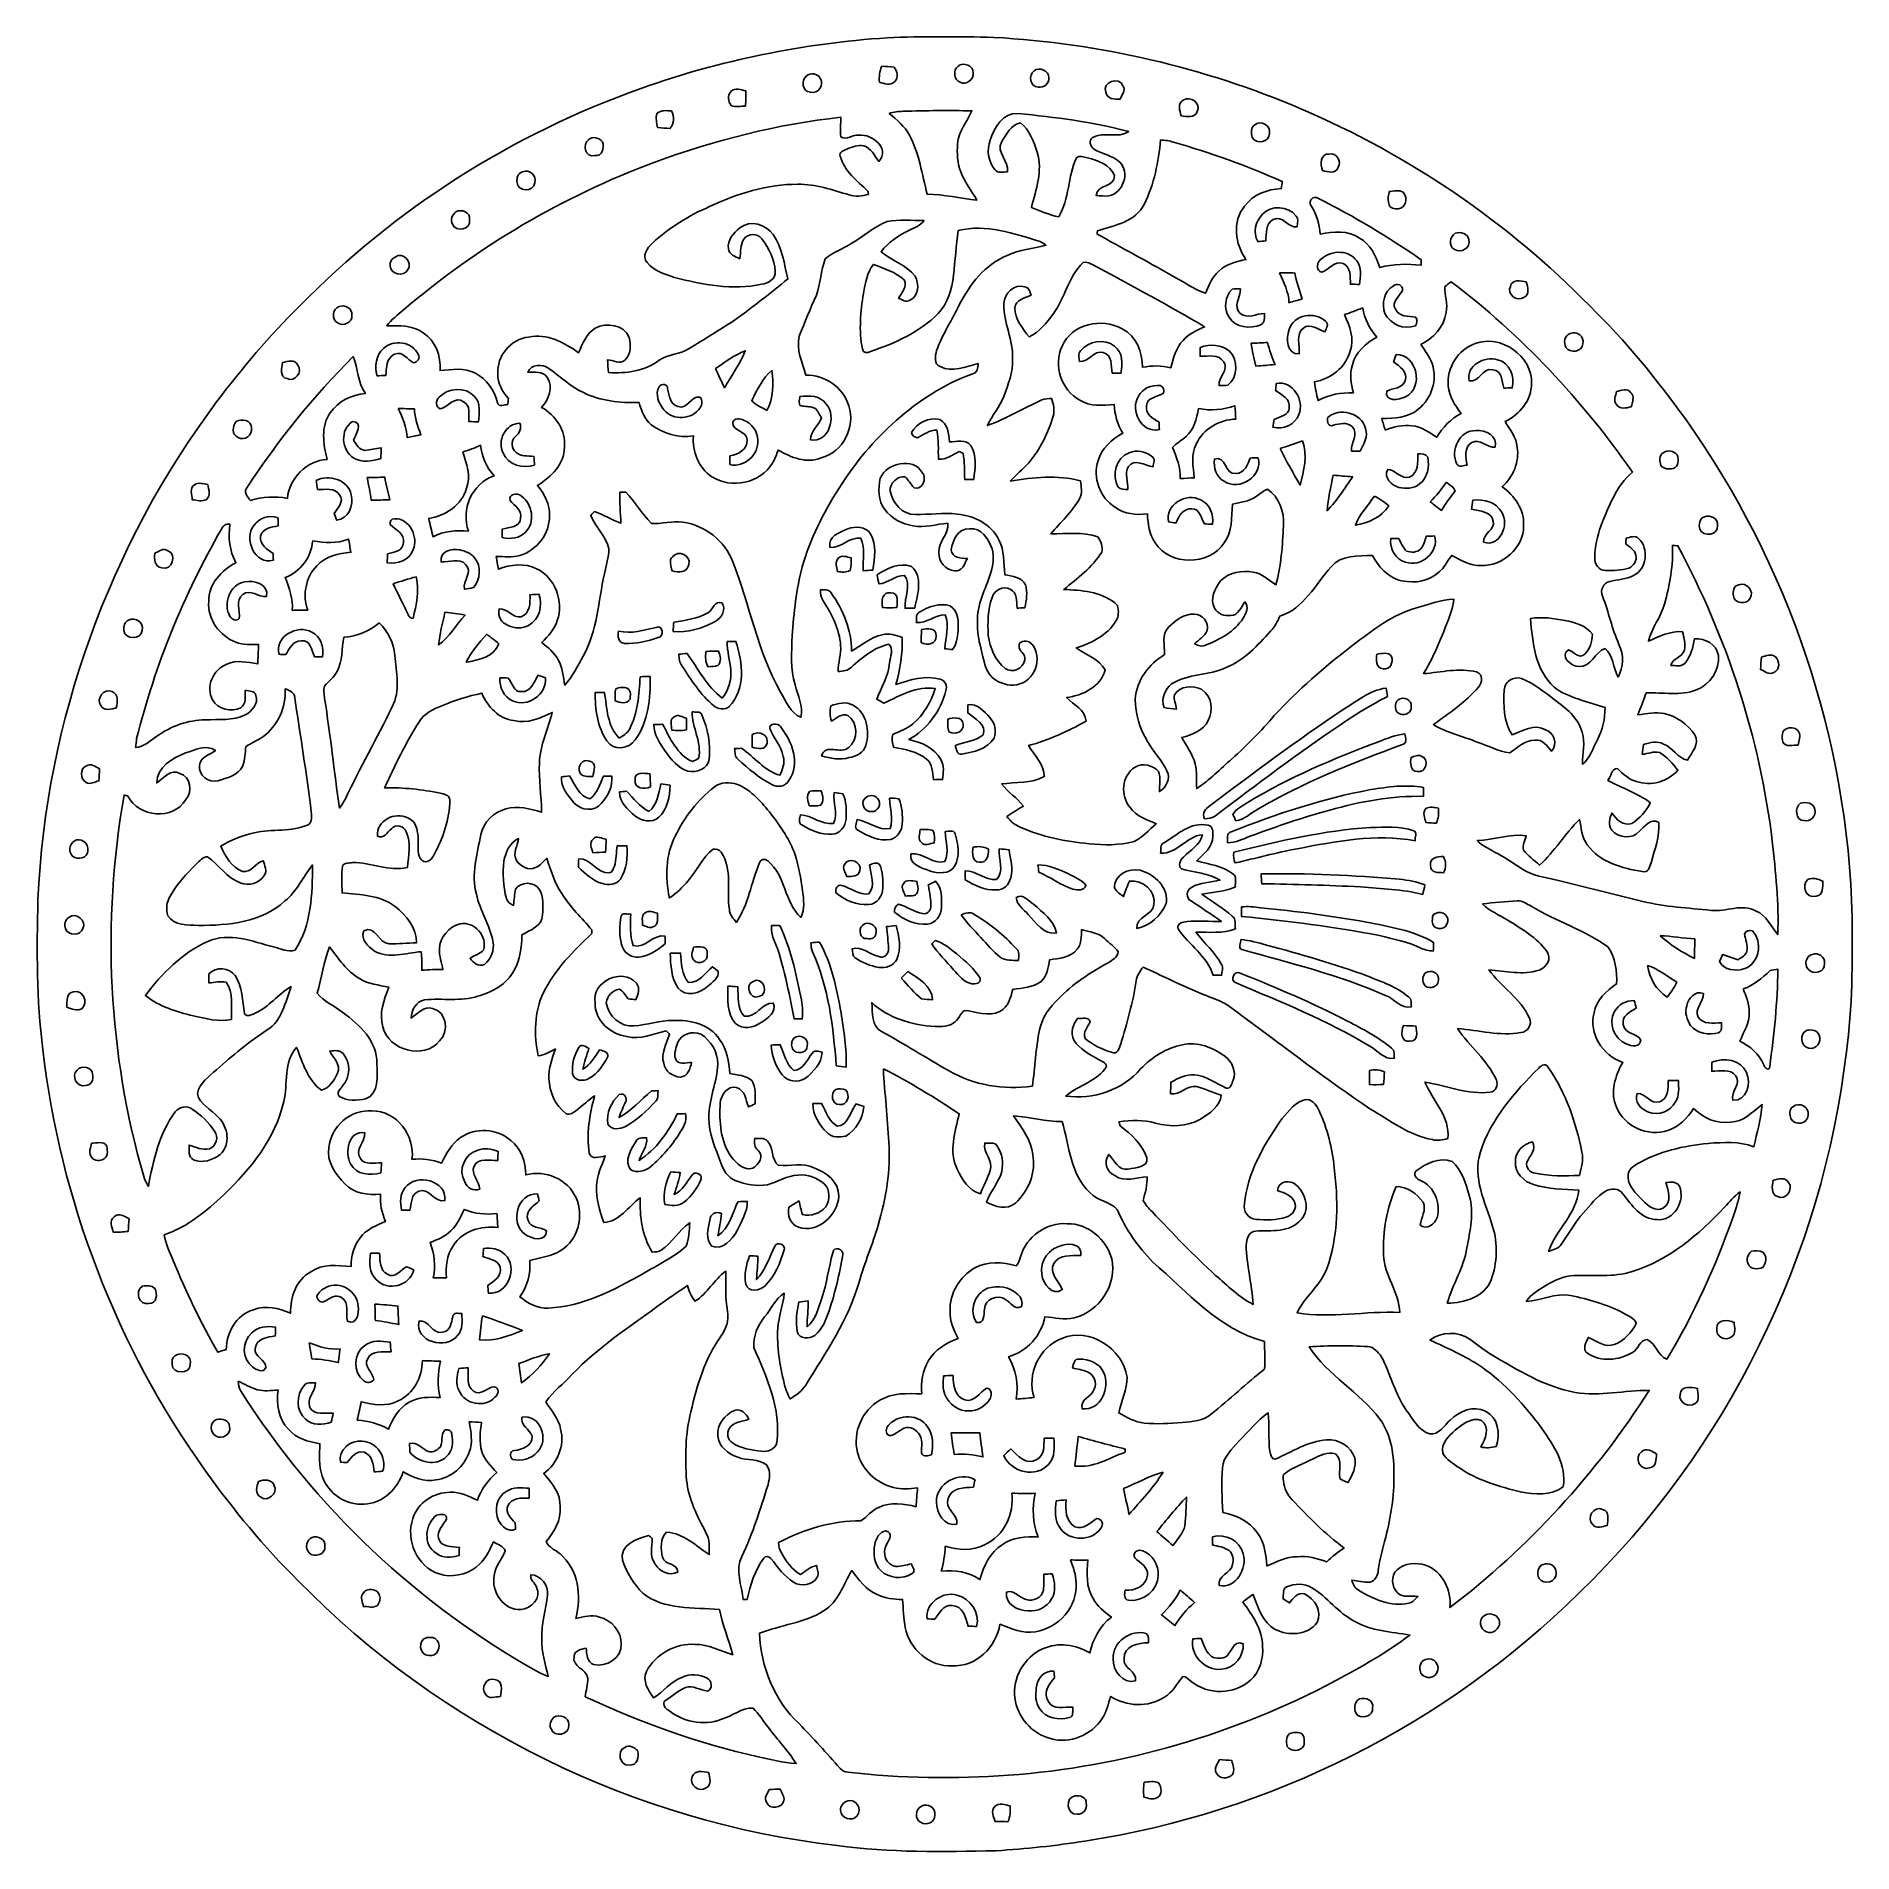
# Model space of a CAD drawing. Header units: centimetres. Extents: x -13.1 to 13.1, y -13.1 to 13.1.
import ezdxf

# ---------------------------------------------------------------- set-up
doc = ezdxf.new("R2010")
doc.units = ezdxf.units.CM
doc.header["$MEASUREMENT"] = 0
doc.layers.add('Camada 1', color=7, linetype='Continuous')

msp = doc.modelspace()

# ---------------------------------------------------------------- linework, layer by layer
at = {"layer": 'Camada 1', "color": 156}
for points, knots in [([(-0.83043, 13.06407), (-0.3182, 13.08487), (0.19473, 13.08347), (0.70696, 13.06935), (0.70696, 13.06935), (2.22673, 12.98751), (3.73238, 12.63861), (5.13221, 12.0396), (5.13221, 12.0396), (6.68867, 11.37461), (8.11812, 10.40623), (9.29957, 9.19339), (9.29957, 9.19339), (9.80968, 8.69914), (10.25983, 8.14563), (10.67328, 7.5692), (10.67328, 7.5692), (12.15989, 5.48357), (13.0182, 2.95027), (13.07711, 0.3884), (13.07711, 0.3884), (13.08488, -0.25893), (13.08276, -0.9084), (12.99457, -1.55117), (12.99457, -1.55117), (12.65378, -4.4898), (11.2723, -7.29896), (9.14118, -9.35248), (9.14118, -9.35248), (7.22241, -11.25431), (4.68841, -12.52007), (2.01965, -12.93106), (2.01965, -12.93106), (1.59561, -12.99632), (1.16874, -13.04325), (0.74048, -13.06865), (0.74048, -13.06865), (-0.02399, -13.087), (-0.79199, -13.09722), (-1.55117, -12.99457), (-1.55117, -12.99457), (-4.47392, -12.6566), (-7.26722, -11.28713), (-9.31757, -9.17645), (-9.31757, -9.17645), (-9.81463, -8.69209), (-10.25348, -8.15199), (-10.65882, -7.58966), (-10.65882, -7.58966), (-11.93447, -5.80707), (-12.74973, -3.6971), (-12.99845, -1.51906), (-12.99845, -1.51906), (-13.09334, -0.80468), (-13.08629, -0.0822), (-13.07112, 0.63675), (-13.07112, 0.63675), (-12.95541, 3.21556), (-12.04136, 5.7492), (-10.49443, 7.81543), (-10.49443, 7.81543), (-10.12825, 8.30121), (-9.73737, 8.7704), (-9.29957, 9.19373), (-9.29957, 9.19373), (-7.92691, 10.60273), (-6.22087, 11.68118), (-4.36774, 12.33769), (-4.36774, 12.33769), (-3.23003, 12.74409), (-2.03482, 12.98151), (-0.83043, 13.06407)], [0, 0, 0, 0, 0.05263158, 0.05263158, 0.05263158, 0.05263158, 0.10526316, 0.10526316, 0.10526316, 0.10526316, 0.15789474, 0.15789474, 0.15789474, 0.15789474, 0.21052632, 0.21052632, 0.21052632, 0.21052632, 0.26315789, 0.26315789, 0.26315789, 0.26315789, 0.31578947, 0.31578947, 0.31578947, 0.31578947, 0.36842105, 0.36842105, 0.36842105, 0.36842105, 0.42105263, 0.42105263, 0.42105263, 0.42105263, 0.47368421, 0.47368421, 0.47368421, 0.47368421, 0.52631579, 0.52631579, 0.52631579, 0.52631579, 0.57894737, 0.57894737, 0.57894737, 0.57894737, 0.63157895, 0.63157895, 0.63157895, 0.63157895, 0.68421053, 0.68421053, 0.68421053, 0.68421053, 0.73684211, 0.73684211, 0.73684211, 0.73684211, 0.78947368, 0.78947368, 0.78947368, 0.78947368, 0.84210526, 0.84210526, 0.84210526, 0.84210526, 0.89473684, 0.89473684, 0.89473684, 0.89473684, 1, 1, 1, 1]), ([(-0.90981, 12.65272), (-0.90981, 12.65272), (-0.90981, 12.65272), (-0.90981, 12.65272), (-0.90981, 12.65272), (-0.94156, 12.5804), (-0.94755, 12.50208), (-0.94297, 12.42412), (-0.94297, 12.42412), (-0.87171, 12.40472), (-0.78105, 12.36662), (-0.72073, 12.43223), (-0.72073, 12.43223), (-0.66428, 12.4915), (-0.68615, 12.58111), (-0.73166, 12.63932), (-0.73166, 12.63932), (-0.79021, 12.65342), (-0.85054, 12.65061), (-0.90981, 12.65272)], [0, 0, 0, 0, 0.16666667, 0.16666667, 0.16666667, 0.16666667, 0.33333333, 0.33333333, 0.33333333, 0.33333333, 0.5, 0.5, 0.5, 0.5, 0.66666667, 0.66666667, 0.66666667, 0.66666667, 1, 1, 1, 1]), ([(0.1912, 12.6559), (0.1912, 12.6559), (0.1912, 12.6559), (0.1912, 12.6559), (0.1912, 12.6559), (0.11747, 12.60333), (0.127, 12.44987), (0.22331, 12.42236), (0.22331, 12.42236), (0.30833, 12.37615), (0.42262, 12.4654), (0.40781, 12.55818), (0.40781, 12.55818), (0.41416, 12.66754), (0.26952, 12.71622), (0.1912, 12.6559)], [0, 0, 0, 0, 0.2, 0.2, 0.2, 0.2, 0.4, 0.4, 0.4, 0.4, 0.6, 0.6, 0.6, 0.6, 1, 1, 1, 1]), ([(1.28588, 12.58605), (1.28588, 12.58605), (1.28588, 12.58605), (1.28588, 12.58605), (1.28588, 12.58605), (1.20049, 12.52854), (1.22765, 12.34828), (1.34513, 12.35321), (1.34513, 12.35321), (1.4238, 12.33451), (1.51095, 12.40542), (1.50176, 12.48727), (1.50176, 12.48727), (1.50354, 12.58711), (1.36102, 12.65132), (1.28588, 12.58605)], [0, 0, 0, 0, 0.2, 0.2, 0.2, 0.2, 0.4, 0.4, 0.4, 0.4, 0.6, 0.6, 0.6, 0.6, 1, 1, 1, 1]), ([(-3.08222, 12.28936), (-3.08222, 12.28936), (-3.08222, 12.28936), (-3.08222, 12.28936), (-3.08222, 12.28936), (-3.13937, 12.23433), (-3.12103, 12.1472), (-3.0801, 12.08863), (-3.0801, 12.08863), (-3.01449, 12.06111), (-2.94216, 12.07769), (-2.87338, 12.08051), (-2.87338, 12.08051), (-2.86561, 12.15319), (-2.86385, 12.22622), (-2.86807, 12.29924), (-2.86807, 12.29924), (-2.93863, 12.31018), (-3.02436, 12.35251), (-3.08222, 12.28936)], [0, 0, 0, 0, 0.16666667, 0.16666667, 0.16666667, 0.16666667, 0.33333333, 0.33333333, 0.33333333, 0.33333333, 0.5, 0.5, 0.5, 0.5, 0.66666667, 0.66666667, 0.66666667, 0.66666667, 1, 1, 1, 1]), ([(-1.99284, 12.51338), (-1.99284, 12.51338), (-1.99284, 12.51338), (-1.99284, 12.51338), (-1.99284, 12.51338), (-2.07468, 12.45481), (-2.05317, 12.28301), (-1.93781, 12.27913), (-1.93781, 12.27913), (-1.82386, 12.24738), (-1.73143, 12.38462), (-1.7967, 12.47916), (-1.7967, 12.47916), (-1.8295, 12.55183), (-1.93852, 12.56347), (-1.99284, 12.51338)], [0, 0, 0, 0, 0.2, 0.2, 0.2, 0.2, 0.4, 0.4, 0.4, 0.4, 0.6, 0.6, 0.6, 0.6, 1, 1, 1, 1]), ([(2.32092, 12.2809), (2.32092, 12.2809), (2.32092, 12.2809), (2.32092, 12.2809), (2.32092, 12.2809), (2.33785, 12.17471), (2.44474, 12.1793), (2.52835, 12.18106), (2.52835, 12.18106), (2.55235, 12.24174), (2.61408, 12.30629), (2.5675, 12.37156), (2.5675, 12.37156), (2.516, 12.51161), (2.26342, 12.43012), (2.32092, 12.2809)], [0, 0, 0, 0, 0.2, 0.2, 0.2, 0.2, 0.4, 0.4, 0.4, 0.4, 0.6, 0.6, 0.6, 0.6, 1, 1, 1, 1]), ([(3.43712, 12.16236), (3.43712, 12.16236), (3.43712, 12.16236), (3.43712, 12.16236), (3.43712, 12.16236), (3.35209, 12.11826), (3.38701, 12.01314), (3.40465, 11.94082), (3.40465, 11.94082), (3.48438, 11.92812), (3.60432, 11.9013), (3.63889, 12.0015), (3.63889, 12.0015), (3.69817, 12.1165), (3.5373, 12.23926), (3.43712, 12.16236)], [0, 0, 0, 0, 0.2, 0.2, 0.2, 0.2, 0.4, 0.4, 0.4, 0.4, 0.6, 0.6, 0.6, 0.6, 1, 1, 1, 1]), ([(-4.18146, 11.27019), (-4.18146, 11.27019), (-4.18146, 11.27019), (-4.18146, 11.27019), (-4.18146, 11.27019), (-5.50016, 10.78052), (-6.73135, 10.05628), (-7.80062, 9.14188), (-7.80062, 9.14188), (-7.88634, 9.07133), (-7.97348, 9.00077), (-8.04368, 8.91398), (-8.04368, 8.91398), (-7.86589, 8.91327), (-7.67009, 8.92563), (-7.51945, 8.81168), (-7.51945, 8.81168), (-7.33531, 8.69879), (-7.26227, 8.47478), (-7.27357, 8.26769), (-7.27357, 8.26769), (-7.10494, 8.28145), (-6.9208, 8.31532), (-6.76556, 8.22748), (-6.76556, 8.22748), (-6.59835, 8.14528), (-6.49145, 7.97947), (-6.44455, 7.80379), (-6.44455, 7.80379), (-6.43008, 7.73394), (-6.34505, 7.77945), (-6.29849, 7.77592), (-6.29849, 7.77592), (-6.29603, 7.79814), (-6.29143, 7.8426), (-6.28931, 7.86448), (-6.28931, 7.86448), (-6.3768, 7.96219), (-6.44735, 8.08355), (-6.44207, 8.21901), (-6.44207, 8.21901), (-6.45971, 8.47583), (-6.25581, 8.72348), (-5.99827, 8.74853), (-5.99827, 8.74853), (-5.73475, 8.80392), (-5.48357, 8.67692), (-5.28002, 8.52134), (-5.28002, 8.52134), (-5.2197, 8.65152), (-5.16784, 8.80074), (-5.03872, 8.87906), (-5.03872, 8.87906), (-4.8761, 8.96161), (-4.62173, 8.9348), (-4.55012, 8.74289), (-4.55012, 8.74289), (-4.51767, 8.6367), (-4.52508, 8.497), (-4.61151, 8.41728), (-4.61151, 8.41728), (-4.68277, 8.35307), (-4.77872, 8.41762), (-4.86021, 8.42327), (-4.86021, 8.42327), (-4.85705, 8.36189), (-4.85281, 8.30086), (-4.84752, 8.23948), (-4.84752, 8.23948), (-4.59527, 8.21972), (-4.32118, 8.25958), (-4.11444, 8.4148), (-4.11444, 8.4148), (-3.98638, 8.50723), (-3.81494, 8.49559), (-3.68477, 8.58485), (-3.68477, 8.58485), (-3.46604, 8.71995), (-3.24555, 8.8526), (-3.02965, 8.9923), (-3.02965, 8.9923), (-2.76965, 9.18491), (-2.51071, 9.38001), (-2.26201, 9.58708), (-2.26201, 9.58708), (-2.31457, 9.80474), (-2.34032, 10.04005), (-2.47402, 10.22737), (-2.47402, 10.22737), (-2.57598, 10.37413), (-2.80599, 10.44575), (-2.95275, 10.32333), (-2.95275, 10.32333), (-3.04341, 10.25136), (-3.13796, 10.14659), (-3.1175, 10.02136), (-3.1175, 10.02136), (-3.11009, 9.93739), (-3.01871, 9.91129), (-2.95521, 9.87918), (-2.95521, 9.87918), (-2.93652, 9.97231), (-2.95416, 10.08027), (-2.8956, 10.1607), (-2.8956, 10.1607), (-2.84091, 10.2489), (-2.69699, 10.24925), (-2.63771, 10.16564), (-2.63771, 10.16564), (-2.53293, 10.03405), (-2.45638, 9.86966), (-2.44439, 9.70068), (-2.44439, 9.70068), (-2.42992, 9.5892), (-2.54316, 9.52394), (-2.63877, 9.51018), (-2.63877, 9.51018), (-3.05752, 9.42233), (-3.48896, 9.50207), (-3.89607, 9.61001), (-3.89607, 9.61001), (-4.03613, 9.65976), (-4.19593, 9.70174), (-4.2919, 9.82309), (-4.2919, 9.82309), (-4.37127, 9.91799), (-4.28625, 10.03546), (-4.21464, 10.10496), (-4.21464, 10.10496), (-3.97298, 10.32615), (-3.69076, 10.50077), (-3.39019, 10.63025), (-3.39019, 10.63025), (-2.99261, 10.81933), (-2.5601, 10.95304), (-2.11596, 10.95269), (-2.11596, 10.95269), (-1.8616, 10.95516), (-1.61819, 10.87049), (-1.37759, 10.79853), (-1.37759, 10.79853), (-1.28729, 10.7703), (-1.19027, 10.7823), (-1.10067, 10.80593), (-1.10067, 10.80593), (-1.10208, 10.81827), (-1.10559, 10.84262), (-1.10701, 10.85461), (-1.10701, 10.85461), (-1.26293, 10.99961), (-1.4485, 11.14143), (-1.50741, 11.35626), (-1.50741, 11.35626), (-1.52717, 11.42188), (-1.4545, 11.43811), (-1.41005, 11.46069), (-1.41005, 11.46069), (-1.33349, 11.4882), (-1.25095, 11.52102), (-1.16804, 11.50619), (-1.16804, 11.50619), (-1.05903, 11.47726), (-1.01599, 11.36191), (-0.95037, 11.28254), (-0.95037, 11.28254), (-0.78387, 11.47233), (-1.0481, 11.67482), (-1.23437, 11.66247), (-1.23437, 11.66247), (-1.32396, 11.672), (-1.41887, 11.58028), (-1.49965, 11.63742), (-1.49965, 11.63742), (-1.50883, 11.73056), (-1.50106, 11.8244), (-1.49754, 11.91754), (-1.49754, 11.91754), (-2.41511, 11.82158), (-3.3154, 11.58557), (-4.18146, 11.27019)], [0, 0, 0, 0, 0.02173913, 0.02173913, 0.02173913, 0.02173913, 0.04347826, 0.04347826, 0.04347826, 0.04347826, 0.06521739, 0.06521739, 0.06521739, 0.06521739, 0.08695652, 0.08695652, 0.08695652, 0.08695652, 0.10869565, 0.10869565, 0.10869565, 0.10869565, 0.13043478, 0.13043478, 0.13043478, 0.13043478, 0.15217391, 0.15217391, 0.15217391, 0.15217391, 0.17391304, 0.17391304, 0.17391304, 0.17391304, 0.19565217, 0.19565217, 0.19565217, 0.19565217, 0.2173913, 0.2173913, 0.2173913, 0.2173913, 0.23913043, 0.23913043, 0.23913043, 0.23913043, 0.26086957, 0.26086957, 0.26086957, 0.26086957, 0.2826087, 0.2826087, 0.2826087, 0.2826087, 0.30434783, 0.30434783, 0.30434783, 0.30434783, 0.32608696, 0.32608696, 0.32608696, 0.32608696, 0.34782609, 0.34782609, 0.34782609, 0.34782609, 0.36956522, 0.36956522, 0.36956522, 0.36956522, 0.39130435, 0.39130435, 0.39130435, 0.39130435, 0.41304348, 0.41304348, 0.41304348, 0.41304348, 0.43478261, 0.43478261, 0.43478261, 0.43478261, 0.45652174, 0.45652174, 0.45652174, 0.45652174, 0.47826087, 0.47826087, 0.47826087, 0.47826087, 0.5, 0.5, 0.5, 0.5, 0.52173913, 0.52173913, 0.52173913, 0.52173913, 0.54347826, 0.54347826, 0.54347826, 0.54347826, 0.56521739, 0.56521739, 0.56521739, 0.56521739, 0.58695652, 0.58695652, 0.58695652, 0.58695652, 0.60869565, 0.60869565, 0.60869565, 0.60869565, 0.63043478, 0.63043478, 0.63043478, 0.63043478, 0.65217391, 0.65217391, 0.65217391, 0.65217391, 0.67391304, 0.67391304, 0.67391304, 0.67391304, 0.69565217, 0.69565217, 0.69565217, 0.69565217, 0.7173913, 0.7173913, 0.7173913, 0.7173913, 0.73913043, 0.73913043, 0.73913043, 0.73913043, 0.76086957, 0.76086957, 0.76086957, 0.76086957, 0.7826087, 0.7826087, 0.7826087, 0.7826087, 0.80434783, 0.80434783, 0.80434783, 0.80434783, 0.82608696, 0.82608696, 0.82608696, 0.82608696, 0.84782609, 0.84782609, 0.84782609, 0.84782609, 0.86956522, 0.86956522, 0.86956522, 0.86956522, 0.89130435, 0.89130435, 0.89130435, 0.89130435, 0.91304348, 0.91304348, 0.91304348, 0.91304348, 0.93478261, 0.93478261, 0.93478261, 0.93478261, 0.95652174, 0.95652174, 0.95652174, 0.95652174, 1, 1, 1, 1]), ([(-4.14548, 11.97574), (-4.14548, 11.97574), (-4.14548, 11.97574), (-4.14548, 11.97574), (-4.14548, 11.97574), (-4.17264, 11.90872), (-4.15079, 11.8371), (-4.13948, 11.76937), (-4.13948, 11.76937), (-4.07987, 11.76443), (-4.02025, 11.76019), (-3.96063, 11.75596), (-3.96063, 11.75596), (-3.89784, 11.83181), (-3.89361, 11.92424), (-3.93946, 12.01031), (-3.93946, 12.01031), (-4.00897, 12.01067), (-4.08939, 12.02901), (-4.14548, 11.97574)], [0, 0, 0, 0, 0.16666667, 0.16666667, 0.16666667, 0.16666667, 0.33333333, 0.33333333, 0.33333333, 0.33333333, 0.5, 0.5, 0.5, 0.5, 0.66666667, 0.66666667, 0.66666667, 0.66666667, 1, 1, 1, 1]), ([(-0.59831, 12.00396), (-0.59831, 12.00396), (-0.59831, 12.00396), (-0.59831, 12.00396), (-0.59831, 12.00396), (-0.6671, 12.00326), (-0.73518, 11.99303), (-0.80115, 11.97468), (-0.80115, 11.97468), (-0.69215, 11.88155), (-0.5782, 11.78841), (-0.5094, 11.6593), (-0.5094, 11.6593), (-0.36617, 11.39719), (-0.3309, 11.0938), (-0.25223, 10.80946), (-0.25223, 10.80946), (-0.01093, 10.81087), (0.22331, 10.74278), (0.46284, 10.72409), (0.46284, 10.72409), (0.38417, 10.85956), (0.28434, 10.98408), (0.22965, 11.1319), (0.22965, 11.1319), (0.17885, 11.26031), (0.17497, 11.40142), (0.18486, 11.53759), (0.18486, 11.53759), (0.19543, 11.71575), (0.32066, 11.85439), (0.39051, 12.01173), (0.39051, 12.01173), (0.06103, 12.01596), (-0.26882, 12.01596), (-0.59831, 12.00396)], [0, 0, 0, 0, 0.1, 0.1, 0.1, 0.1, 0.2, 0.2, 0.2, 0.2, 0.3, 0.3, 0.3, 0.3, 0.4, 0.4, 0.4, 0.4, 0.5, 0.5, 0.5, 0.5, 0.6, 0.6, 0.6, 0.6, 0.7, 0.7, 0.7, 0.7, 0.8, 0.8, 0.8, 0.8, 1, 1, 1, 1]), ([(0.65439, 11.58662), (0.65439, 11.58662), (0.65439, 11.58662), (0.65439, 11.58662), (0.65439, 11.58662), (0.59796, 11.44587), (0.629, 11.28183), (0.72073, 11.16329), (0.72073, 11.16329), (0.76305, 11.10368), (0.84313, 11.13261), (0.90346, 11.1319), (0.90346, 11.1319), (0.93027, 11.28783), (0.73413, 11.40882), (0.81915, 11.56123), (0.81915, 11.56123), (0.87806, 11.67306), (0.96026, 11.81135), (1.09149, 11.8371), (1.09149, 11.8371), (1.22237, 11.73762), (1.28128, 11.56545), (1.33208, 11.41377), (1.33208, 11.41377), (1.41464, 11.14565), (1.31268, 10.87613), (1.24848, 10.61684), (1.24848, 10.61684), (1.37829, 10.56852), (1.50566, 10.5103), (1.64217, 10.48103), (1.64217, 10.48103), (1.7974, 10.74314), (1.77095, 11.0617), (1.89759, 11.33404), (1.89759, 11.33404), (1.94098, 11.37214), (2.00518, 11.34039), (2.05493, 11.33333), (2.05493, 11.33333), (2.20451, 11.29205), (2.38619, 11.23703), (2.44581, 11.07651), (2.44581, 11.07651), (2.45463, 10.904), (2.19145, 10.95622), (2.18086, 10.79146), (2.18086, 10.79146), (2.24155, 10.78653), (2.30328, 10.77841), (2.36466, 10.78582), (2.36466, 10.78582), (2.57033, 10.82357), (2.67475, 11.12379), (2.52201, 11.27301), (2.52201, 11.27301), (2.41547, 11.36967), (2.26377, 11.38519), (2.14488, 11.46139), (2.14488, 11.46139), (2.09585, 11.49667), (2.0694, 11.58698), (2.12901, 11.62438), (2.12901, 11.62438), (2.28564, 11.72316), (2.50437, 11.60321), (2.65182, 11.71398), (2.65182, 11.71398), (2.13077, 11.85333), (1.59173, 11.91823), (1.05587, 11.97151), (1.05587, 11.97151), (0.8329, 11.99373), (0.71437, 11.76549), (0.65439, 11.58662)], [0, 0, 0, 0, 0.05, 0.05, 0.05, 0.05, 0.1, 0.1, 0.1, 0.1, 0.15, 0.15, 0.15, 0.15, 0.2, 0.2, 0.2, 0.2, 0.25, 0.25, 0.25, 0.25, 0.3, 0.3, 0.3, 0.3, 0.35, 0.35, 0.35, 0.35, 0.4, 0.4, 0.4, 0.4, 0.45, 0.45, 0.45, 0.45, 0.5, 0.5, 0.5, 0.5, 0.55, 0.55, 0.55, 0.55, 0.6, 0.6, 0.6, 0.6, 0.65, 0.65, 0.65, 0.65, 0.7, 0.7, 0.7, 0.7, 0.75, 0.75, 0.75, 0.75, 0.8, 0.8, 0.8, 0.8, 0.85, 0.85, 0.85, 0.85, 0.9, 0.9, 0.9, 0.9, 1, 1, 1, 1]), ([(4.46229, 11.80535), (4.46229, 11.80535), (4.46229, 11.80535), (4.46229, 11.80535), (4.46229, 11.80535), (4.40336, 11.7683), (4.421, 11.68435), (4.42841, 11.62614), (4.42841, 11.62614), (4.49333, 11.5263), (4.67713, 11.55347), (4.68066, 11.68258), (4.68066, 11.68258), (4.70322, 11.80182), (4.55188, 11.88402), (4.46229, 11.80535)], [0, 0, 0, 0, 0.2, 0.2, 0.2, 0.2, 0.4, 0.4, 0.4, 0.4, 0.6, 0.6, 0.6, 0.6, 1, 1, 1, 1]), ([(-5.13362, 11.59439), (-5.13362, 11.59439), (-5.13362, 11.59439), (-5.13362, 11.59439), (-5.13362, 11.59439), (-5.23275, 11.533), (-5.17913, 11.3298), (-5.04647, 11.36508), (-5.04647, 11.36508), (-4.93394, 11.34991), (-4.90607, 11.47903), (-4.93253, 11.56405), (-4.93253, 11.56405), (-4.98193, 11.62155), (-5.07223, 11.65154), (-5.13362, 11.59439)], [0, 0, 0, 0, 0.2, 0.2, 0.2, 0.2, 0.4, 0.4, 0.4, 0.4, 0.6, 0.6, 0.6, 0.6, 1, 1, 1, 1]), ([(3.10938, 11.59157), (3.10938, 11.59157), (3.10938, 11.59157), (3.10938, 11.59157), (3.10938, 11.59157), (3.08363, 11.27583), (3.01519, 10.95516), (2.87655, 10.66905), (2.87655, 10.66905), (2.75096, 10.40941), (2.44544, 10.36108), (2.19991, 10.27959), (2.19991, 10.27959), (2.1992, 10.2683), (2.19745, 10.24643), (2.19638, 10.23513), (2.19638, 10.23513), (2.54881, 10.03476), (2.909, 9.84637), (3.26036, 9.64318), (3.26036, 9.64318), (3.42652, 9.5564), (3.58069, 9.44527), (3.75778, 9.38035), (3.75778, 9.38035), (3.80505, 9.49606), (3.8548, 9.61672), (3.95111, 9.70103), (3.95111, 9.70103), (4.05623, 9.80298), (4.20229, 9.83755), (4.34092, 9.86754), (4.34092, 9.86754), (4.18465, 10.09085), (4.13773, 10.41435), (4.32118, 10.63625), (4.32118, 10.63625), (4.44217, 10.80629), (4.64784, 10.87966), (4.84962, 10.89025), (4.84962, 10.89025), (4.85422, 10.92481), (4.85916, 10.95939), (4.86409, 10.99396), (4.86409, 10.99396), (4.35539, 11.21833), (3.83046, 11.40424), (3.29706, 11.55981), (3.29706, 11.55981), (3.23568, 11.57816), (3.17253, 11.58733), (3.10938, 11.59157)], [0, 0, 0, 0, 0.07142857, 0.07142857, 0.07142857, 0.07142857, 0.14285714, 0.14285714, 0.14285714, 0.14285714, 0.21428571, 0.21428571, 0.21428571, 0.21428571, 0.28571429, 0.28571429, 0.28571429, 0.28571429, 0.35714286, 0.35714286, 0.35714286, 0.35714286, 0.42857143, 0.42857143, 0.42857143, 0.42857143, 0.5, 0.5, 0.5, 0.5, 0.57142857, 0.57142857, 0.57142857, 0.57142857, 0.64285714, 0.64285714, 0.64285714, 0.64285714, 0.71428571, 0.71428571, 0.71428571, 0.71428571, 0.78571429, 0.78571429, 0.78571429, 0.78571429, 0.85714286, 0.85714286, 0.85714286, 0.85714286, 1, 1, 1, 1]), ([(5.44264, 11.1506), (5.44264, 11.1506), (5.44264, 11.1506), (5.44264, 11.1506), (5.44264, 11.1506), (5.51814, 11.13155), (5.63808, 11.09662), (5.67055, 11.19786), (5.67055, 11.19786), (5.72769, 11.28183), (5.64161, 11.41483), (5.54002, 11.38802), (5.54002, 11.38802), (5.41055, 11.39684), (5.41126, 11.23844), (5.44264, 11.1506)], [0, 0, 0, 0, 0.2, 0.2, 0.2, 0.2, 0.4, 0.4, 0.4, 0.4, 0.6, 0.6, 0.6, 0.6, 1, 1, 1, 1]), ([(-6.08682, 11.1319), (-6.08682, 11.1319), (-6.08682, 11.1319), (-6.08682, 11.1319), (-6.08682, 11.1319), (-6.15209, 11.11532), (-6.17431, 11.03911), (-6.16374, 10.97879), (-6.16374, 10.97879), (-6.16654, 10.84157), (-5.92137, 10.83627), (-5.91043, 10.9735), (-5.91043, 10.9735), (-5.88044, 11.0818), (-5.98382, 11.17176), (-6.08682, 11.1319)], [0, 0, 0, 0, 0.2, 0.2, 0.2, 0.2, 0.4, 0.4, 0.4, 0.4, 0.6, 0.6, 0.6, 0.6, 1, 1, 1, 1]), ([(5.28177, 10.64048), (5.28177, 10.64048), (5.28177, 10.64048), (5.28177, 10.64048), (5.28177, 10.64048), (5.35763, 10.51736), (5.40208, 10.37907), (5.41019, 10.23408), (5.41019, 10.23408), (5.59822, 10.26689), (5.81201, 10.29405), (5.97851, 10.17763), (5.97851, 10.17763), (6.13516, 10.08697), (6.21595, 9.91729), (6.26991, 9.75183), (6.26991, 9.75183), (6.46358, 9.80792), (6.66715, 9.80722), (6.86576, 9.78393), (6.86576, 9.78393), (6.86611, 9.80439), (6.86611, 9.84497), (6.86647, 9.86508), (6.86647, 9.86508), (6.39268, 10.19104), (5.90091, 10.49337), (5.38373, 10.7449), (5.38373, 10.7449), (5.31529, 10.80346), (5.22498, 10.70715), (5.28177, 10.64048)], [0, 0, 0, 0, 0.11111111, 0.11111111, 0.11111111, 0.11111111, 0.22222222, 0.22222222, 0.22222222, 0.22222222, 0.33333333, 0.33333333, 0.33333333, 0.33333333, 0.44444444, 0.44444444, 0.44444444, 0.44444444, 0.55555556, 0.55555556, 0.55555556, 0.55555556, 0.66666667, 0.66666667, 0.66666667, 0.66666667, 0.77777778, 0.77777778, 0.77777778, 0.77777778, 1, 1, 1, 1]), ([(6.40362, 10.84721), (6.40362, 10.84721), (6.40362, 10.84721), (6.40362, 10.84721), (6.40362, 10.84721), (6.38774, 10.75866), (6.36198, 10.60731), (6.49252, 10.60026), (6.49252, 10.60026), (6.63115, 10.56534), (6.69042, 10.75055), (6.6061, 10.83945), (6.6061, 10.83945), (6.54332, 10.87508), (6.4703, 10.85144), (6.40362, 10.84721)], [0, 0, 0, 0, 0.2, 0.2, 0.2, 0.2, 0.4, 0.4, 0.4, 0.4, 0.6, 0.6, 0.6, 0.6, 1, 1, 1, 1]), ([(-7.04956, 10.55581), (-7.04956, 10.55581), (-7.04956, 10.55581), (-7.04956, 10.55581), (-7.04956, 10.55581), (-7.0986, 10.51101), (-7.12857, 10.44116), (-7.09541, 10.37801), (-7.09541, 10.37801), (-7.05061, 10.25136), (-6.82412, 10.30216), (-6.84847, 10.44116), (-6.84847, 10.44116), (-6.8319, 10.55369), (-6.96312, 10.59709), (-7.04956, 10.55581)], [0, 0, 0, 0, 0.2, 0.2, 0.2, 0.2, 0.4, 0.4, 0.4, 0.4, 0.6, 0.6, 0.6, 0.6, 1, 1, 1, 1]), ([(4.57694, 10.52195), (4.57694, 10.52195), (4.57694, 10.52195), (4.57694, 10.52195), (4.57694, 10.52195), (4.48027, 10.41752), (4.43618, 10.25418), (4.51343, 10.12613), (4.51343, 10.12613), (4.5413, 10.12859), (4.59705, 10.13354), (4.62492, 10.13601), (4.62492, 10.13601), (4.63761, 10.24325), (4.61892, 10.38683), (4.73392, 10.44539), (4.73392, 10.44539), (4.86974, 10.51806), (4.941, 10.31662), (5.07858, 10.33886), (5.07858, 10.33886), (5.08212, 10.39106), (5.10329, 10.45033), (5.06201, 10.49408), (5.06201, 10.49408), (4.95158, 10.64259), (4.70358, 10.65636), (4.57694, 10.52195)], [0, 0, 0, 0, 0.125, 0.125, 0.125, 0.125, 0.25, 0.25, 0.25, 0.25, 0.375, 0.375, 0.375, 0.375, 0.5, 0.5, 0.5, 0.5, 0.625, 0.625, 0.625, 0.625, 0.75, 0.75, 0.75, 0.75, 1, 1, 1, 1]), ([(-0.83078, 10.41611), (-0.83078, 10.41611), (-0.83078, 10.41611), (-0.83078, 10.41611), (-0.83078, 10.41611), (-1.01881, 10.33955), (-1.16945, 10.19563), (-1.34796, 10.10002), (-1.34796, 10.10002), (-1.46861, 10.01783), (-1.61712, 9.97443), (-1.72544, 9.87636), (-1.72544, 9.87636), (-1.78576, 9.70773), (-1.79175, 9.52464), (-1.85137, 9.35601), (-1.85137, 9.35601), (-1.93852, 9.16022), (-2.0207, 8.96231), (-2.09727, 8.76194), (-2.09727, 8.76194), (-2.14841, 8.57073), (-2.05105, 8.38305), (-2.00342, 8.20102), (-2.00342, 8.20102), (-1.73107, 8.20314), (-1.46049, 8.0264), (-1.38535, 7.75899), (-1.38535, 7.75899), (-1.28128, 7.45559), (-1.46861, 7.09224), (-1.7794, 7.00722), (-1.7794, 7.00722), (-1.99214, 6.92291), (-2.21473, 7.01286), (-2.39994, 7.11975), (-2.39994, 7.11975), (-2.42464, 7.0552), (-2.44756, 6.98958), (-2.48462, 6.93101), (-2.48462, 6.93101), (-2.65782, 6.64632), (-3.07728, 6.55425), (-3.35526, 6.73734), (-3.35526, 6.73734), (-3.55458, 6.85658), (-3.63748, 7.10459), (-3.62374, 7.32754), (-3.62374, 7.32754), (-3.83821, 7.28802), (-4.05518, 7.36106), (-4.2298, 7.48383), (-4.2298, 7.48383), (-4.32505, 7.56673), (-4.37091, 7.68843), (-4.40725, 7.80555), (-4.40725, 7.80555), (-4.68029, 7.79921), (-4.96076, 7.82884), (-5.20912, 7.94948), (-5.20912, 7.94948), (-5.39503, 8.03521), (-5.54073, 8.18161), (-5.70759, 8.29591), (-5.70759, 8.29591), (-5.79825, 8.36682), (-5.96159, 8.3633), (-6.00991, 8.24406), (-6.00991, 8.24406), (-5.91431, 8.23453), (-5.79013, 8.27016), (-5.73193, 8.16927), (-5.73193, 8.16927), (-5.63279, 8.02886), (-5.70618, 7.8493), (-5.81377, 7.73677), (-5.81377, 7.73677), (-5.61092, 7.62246), (-5.45606, 7.40409), (-5.48181, 7.16314), (-5.48181, 7.16314), (-5.4804, 6.91444), (-5.67619, 6.73347), (-5.87021, 6.61034), (-5.87021, 6.61034), (-5.77108, 6.48616), (-5.68959, 6.33694), (-5.69806, 6.17326), (-5.69806, 6.17326), (-5.6917, 5.91538), (-5.88115, 5.67619), (-6.12422, 5.60139), (-6.12422, 5.60139), (-6.23569, 5.57213), (-6.35246, 5.58658), (-6.46606, 5.58553), (-6.46606, 5.58553), (-6.45512, 5.52591), (-6.44418, 5.46593), (-6.43431, 5.40561), (-6.43431, 5.40561), (-6.26004, 5.47051), (-6.05401, 5.49697), (-5.88291, 5.40948), (-5.88291, 5.40948), (-5.61269, 5.28567), (-5.49346, 4.93888), (-5.58446, 4.66478), (-5.58446, 4.66478), (-5.62292, 4.53707), (-5.71958, 4.44076), (-5.80884, 4.34622), (-5.80884, 4.34622), (-5.72028, 4.27426), (-5.62609, 4.20229), (-5.57142, 4.09928), (-5.57142, 4.09928), (-5.50721, 3.98673), (-5.49733, 3.85514), (-5.47616, 3.72991), (-5.47616, 3.72991), (-5.36397, 3.85409), (-5.29271, 4.0079), (-5.21053, 4.1522), (-5.21053, 4.1522), (-5.00803, 4.51484), (-4.99426, 4.93959), (-4.90607, 5.33646), (-4.90607, 5.33646), (-4.88492, 5.45853), (-4.8387, 5.57742), (-4.84082, 5.70194), (-4.84082, 5.70194), (-4.88843, 5.8801), (-5.03166, 6.01132), (-5.10329, 6.17819), (-5.10329, 6.17819), (-5.08987, 6.1923), (-5.06341, 6.22053), (-5.05001, 6.23464), (-5.05001, 6.23464), (-4.91701, 6.193), (-4.80094, 6.11258), (-4.66972, 6.06602), (-4.66972, 6.06602), (-4.67218, 6.21558), (-4.68841, 6.36447), (-4.68136, 6.51403), (-4.68136, 6.51403), (-4.65983, 6.51403), (-4.61751, 6.51369), (-4.59634, 6.51369), (-4.59634, 6.51369), (-4.46298, 6.37292), (-4.36491, 6.20253), (-4.22945, 6.0646), (-4.22945, 6.0646), (-4.07882, 6.04872), (-3.92677, 6.1087), (-3.77506, 6.08083), (-3.77506, 6.08083), (-3.4551, 6.03532), (-3.17146, 5.81306), (-3.05576, 5.51074), (-3.05576, 5.51074), (-2.81094, 4.8902), (-2.70016, 4.21674), (-2.36714, 3.63149), (-2.36714, 3.63149), (-2.28635, 3.4999), (-2.22849, 3.33128), (-2.07327, 3.26918), (-2.07327, 3.26918), (-2.04011, 3.4311), (-2.11701, 3.58245), (-2.15688, 3.73556), (-2.15688, 3.73556), (-2.22708, 3.96487), (-2.20698, 4.20828), (-2.19991, 4.44465), (-2.19991, 4.44465), (-2.17523, 4.77838), (-2.14029, 5.11315), (-2.05351, 5.43736), (-2.05351, 5.43736), (-1.94627, 5.84305), (-1.74659, 6.21663), (-1.52471, 6.57014), (-1.52471, 6.57014), (-1.06961, 7.29121), (-0.41804, 7.91174), (0.38805, 8.21654), (0.38805, 8.21654), (0.46848, 8.23066), (0.48119, 8.2998), (0.47907, 8.37071), (0.47907, 8.37071), (0.30409, 8.32097), (0.10936, 8.23312), (-0.06772, 8.32343), (-0.06772, 8.32343), (-0.16087, 8.36224), (-0.13828, 8.47725), (-0.11782, 8.55486), (-0.11782, 8.55486), (-0.03422, 8.78593), (0.10089, 8.993), (0.20884, 9.21278), (0.20884, 9.21278), (0.35877, 9.51089), (0.58173, 9.79663), (0.89958, 9.9254), (0.89958, 9.9254), (1.07562, 10.00653), (1.26965, 10.02876), (1.45661, 10.07321), (1.45661, 10.07321), (1.43228, 10.09473), (1.40582, 10.11237), (1.37688, 10.12578), (1.37688, 10.12578), (0.99589, 10.24431), (0.59548, 10.38365), (0.19332, 10.28629), (0.19332, 10.28629), (0.16581, 10.07074), (0.14922, 9.85379), (0.12417, 9.63788), (0.12417, 9.63788), (0.09947, 9.44174), (0.04797, 9.23607), (-0.09489, 9.09108), (-0.09489, 9.09108), (-0.36018, 8.81803), (-0.71754, 8.66316), (-1.07138, 8.54004), (-1.07138, 8.54004), (-1.11266, 8.51746), (-1.18497, 8.51534), (-1.18638, 8.57884), (-1.18638, 8.57884), (-1.24213, 8.84272), (-1.21391, 9.11612), (-1.17157, 9.38001), (-1.17157, 9.38001), (-1.14158, 9.52429), (-1.12465, 9.67951), (-1.02834, 9.79805), (-1.02834, 9.79805), (-0.87383, 9.73949), (-0.71013, 9.68551), (-0.58454, 9.57403), (-0.58454, 9.57403), (-0.53269, 9.47949), (-0.62688, 9.38812), (-0.66533, 9.30698), (-0.66533, 9.30698), (-0.61382, 9.2904), (-0.55774, 9.24242), (-0.50375, 9.28193), (-0.50375, 9.28193), (-0.37253, 9.3352), (-0.36617, 9.51971), (-0.42932, 9.62695), (-0.42932, 9.62695), (-0.55033, 9.79557), (-0.76588, 9.84744), (-0.91756, 9.98043), (-0.91756, 9.98043), (-0.81244, 10.11413), (-0.67098, 10.21397), (-0.51822, 10.28734), (-0.51822, 10.28734), (-0.44131, 10.32756), (-0.35207, 10.35438), (-0.2988, 10.42846), (-0.2988, 10.42846), (-0.4759, 10.43128), (-0.65617, 10.44856), (-0.83078, 10.41611)], [0, 0, 0, 0, 0.01408451, 0.01408451, 0.01408451, 0.01408451, 0.02816901, 0.02816901, 0.02816901, 0.02816901, 0.04225352, 0.04225352, 0.04225352, 0.04225352, 0.05633803, 0.05633803, 0.05633803, 0.05633803, 0.07042254, 0.07042254, 0.07042254, 0.07042254, 0.08450704, 0.08450704, 0.08450704, 0.08450704, 0.09859155, 0.09859155, 0.09859155, 0.09859155, 0.11267606, 0.11267606, 0.11267606, 0.11267606, 0.12676056, 0.12676056, 0.12676056, 0.12676056, 0.14084507, 0.14084507, 0.14084507, 0.14084507, 0.15492958, 0.15492958, 0.15492958, 0.15492958, 0.16901408, 0.16901408, 0.16901408, 0.16901408, 0.18309859, 0.18309859, 0.18309859, 0.18309859, 0.1971831, 0.1971831, 0.1971831, 0.1971831, 0.21126761, 0.21126761, 0.21126761, 0.21126761, 0.22535211, 0.22535211, 0.22535211, 0.22535211, 0.23943662, 0.23943662, 0.23943662, 0.23943662, 0.25352113, 0.25352113, 0.25352113, 0.25352113, 0.26760563, 0.26760563, 0.26760563, 0.26760563, 0.28169014, 0.28169014, 0.28169014, 0.28169014, 0.29577465, 0.29577465, 0.29577465, 0.29577465, 0.30985915, 0.30985915, 0.30985915, 0.30985915, 0.32394366, 0.32394366, 0.32394366, 0.32394366, 0.33802817, 0.33802817, 0.33802817, 0.33802817, 0.35211268, 0.35211268, 0.35211268, 0.35211268, 0.36619718, 0.36619718, 0.36619718, 0.36619718, 0.38028169, 0.38028169, 0.38028169, 0.38028169, 0.3943662, 0.3943662, 0.3943662, 0.3943662, 0.4084507, 0.4084507, 0.4084507, 0.4084507, 0.42253521, 0.42253521, 0.42253521, 0.42253521, 0.43661972, 0.43661972, 0.43661972, 0.43661972, 0.45070423, 0.45070423, 0.45070423, 0.45070423, 0.46478873, 0.46478873, 0.46478873, 0.46478873, 0.47887324, 0.47887324, 0.47887324, 0.47887324, 0.49295775, 0.49295775, 0.49295775, 0.49295775, 0.50704225, 0.50704225, 0.50704225, 0.50704225, 0.52112676, 0.52112676, 0.52112676, 0.52112676, 0.53521127, 0.53521127, 0.53521127, 0.53521127, 0.54929577, 0.54929577, 0.54929577, 0.54929577, 0.56338028, 0.56338028, 0.56338028, 0.56338028, 0.57746479, 0.57746479, 0.57746479, 0.57746479, 0.5915493, 0.5915493, 0.5915493, 0.5915493, 0.6056338, 0.6056338, 0.6056338, 0.6056338, 0.61971831, 0.61971831, 0.61971831, 0.61971831, 0.63380282, 0.63380282, 0.63380282, 0.63380282, 0.64788732, 0.64788732, 0.64788732, 0.64788732, 0.66197183, 0.66197183, 0.66197183, 0.66197183, 0.67605634, 0.67605634, 0.67605634, 0.67605634, 0.69014085, 0.69014085, 0.69014085, 0.69014085, 0.70422535, 0.70422535, 0.70422535, 0.70422535, 0.71830986, 0.71830986, 0.71830986, 0.71830986, 0.73239437, 0.73239437, 0.73239437, 0.73239437, 0.74647887, 0.74647887, 0.74647887, 0.74647887, 0.76056338, 0.76056338, 0.76056338, 0.76056338, 0.77464789, 0.77464789, 0.77464789, 0.77464789, 0.78873239, 0.78873239, 0.78873239, 0.78873239, 0.8028169, 0.8028169, 0.8028169, 0.8028169, 0.81690141, 0.81690141, 0.81690141, 0.81690141, 0.83098592, 0.83098592, 0.83098592, 0.83098592, 0.84507042, 0.84507042, 0.84507042, 0.84507042, 0.85915493, 0.85915493, 0.85915493, 0.85915493, 0.87323944, 0.87323944, 0.87323944, 0.87323944, 0.88732394, 0.88732394, 0.88732394, 0.88732394, 0.90140845, 0.90140845, 0.90140845, 0.90140845, 0.91549296, 0.91549296, 0.91549296, 0.91549296, 0.92957746, 0.92957746, 0.92957746, 0.92957746, 0.94366197, 0.94366197, 0.94366197, 0.94366197, 0.95774648, 0.95774648, 0.95774648, 0.95774648, 0.97183099, 0.97183099, 0.97183099, 0.97183099, 1, 1, 1, 1]), ([(7.35787, 10.24713), (7.35787, 10.24713), (7.35787, 10.24713), (7.35787, 10.24713), (7.35787, 10.24713), (7.28098, 10.19951), (7.25346, 10.06545), (7.34201, 10.01571), (7.34201, 10.01571), (7.43584, 9.94656), (7.59142, 10.03652), (7.55227, 10.15434), (7.55227, 10.15434), (7.53816, 10.24572), (7.43408, 10.26936), (7.35787, 10.24713)], [0, 0, 0, 0, 0.2, 0.2, 0.2, 0.2, 0.4, 0.4, 0.4, 0.4, 0.6, 0.6, 0.6, 0.6, 1, 1, 1, 1]), ([(-7.92233, 9.90282), (-7.92233, 9.90282), (-7.92233, 9.90282), (-7.92233, 9.90282), (-7.92233, 9.90282), (-7.96889, 9.87813), (-8.00029, 9.83191), (-7.99324, 9.77758), (-7.99324, 9.77758), (-7.98971, 9.65552), (-7.79533, 9.60684), (-7.7403, 9.71938), (-7.7403, 9.71938), (-7.65951, 9.82733), (-7.81261, 9.98573), (-7.92233, 9.90282)], [0, 0, 0, 0, 0.2, 0.2, 0.2, 0.2, 0.4, 0.4, 0.4, 0.4, 0.6, 0.6, 0.6, 0.6, 1, 1, 1, 1]), ([(5.39608, 9.8432), (5.39608, 9.8432), (5.39608, 9.8432), (5.39608, 9.8432), (5.39608, 9.8432), (5.35622, 9.79734), (5.35586, 9.69468), (5.43207, 9.6848), (5.43207, 9.6848), (5.53578, 9.71973), (5.61869, 9.85485), (5.74004, 9.80934), (5.74004, 9.80934), (5.85964, 9.75747), (5.83881, 9.61848), (5.84729, 9.5123), (5.84729, 9.5123), (5.88997, 9.51052), (5.93302, 9.50948), (5.97641, 9.50806), (5.97641, 9.50806), (5.98805, 9.6213), (6.01379, 9.75147), (5.93724, 9.84884), (5.93724, 9.84884), (5.81235, 10.02488), (5.52555, 10.00266), (5.39608, 9.8432)], [0, 0, 0, 0, 0.125, 0.125, 0.125, 0.125, 0.25, 0.25, 0.25, 0.25, 0.375, 0.375, 0.375, 0.375, 0.5, 0.5, 0.5, 0.5, 0.625, 0.625, 0.625, 0.625, 0.75, 0.75, 0.75, 0.75, 1, 1, 1, 1]), ([(1.99495, 9.8238), (1.99495, 9.8238), (1.99495, 9.8238), (1.99495, 9.8238), (1.99495, 9.8238), (1.78118, 9.62483), (1.73601, 9.3165), (1.56491, 9.08755), (1.56491, 9.08755), (1.46755, 8.95843), (1.36701, 8.81909), (1.21532, 8.751), (1.21532, 8.751), (1.12253, 8.87552), (1.00682, 9.00852), (1.00929, 9.17292), (1.00929, 9.17292), (1.02376, 9.29004), (1.1571, 9.3105), (1.24388, 9.35531), (1.24388, 9.35531), (1.22132, 9.3994), (1.21884, 9.47278), (1.15429, 9.4742), (1.15429, 9.4742), (1.00259, 9.52146), (0.85583, 9.37965), (0.85231, 9.23183), (0.85231, 9.23183), (0.83925, 8.95843), (0.99554, 8.70585), (0.97401, 8.43103), (0.97401, 8.43103), (0.98777, 8.24264), (0.91263, 8.06696), (0.84878, 7.8941), (0.84878, 7.8941), (0.79162, 7.74276), (0.68192, 7.62034), (0.61312, 7.47501), (0.61312, 7.47501), (0.88759, 7.56954), (1.13417, 7.72865), (1.40053, 7.84331), (1.40053, 7.84331), (1.44426, 7.86165), (1.49294, 7.86058), (1.53952, 7.86623), (1.53952, 7.86623), (1.5642, 7.78369), (1.59066, 7.69549), (1.56138, 7.61011), (1.56138, 7.61011), (1.49189, 7.36599), (1.37478, 7.13317), (1.21072, 6.93844), (1.21072, 6.93844), (1.1303, 6.84142), (1.0241, 6.77016), (0.94333, 6.67349), (0.94333, 6.67349), (1.2774, 6.72782), (1.62243, 6.7631), (1.95545, 6.67773), (1.95545, 6.67773), (1.96108, 6.5927), (1.99565, 6.49639), (1.94098, 6.41984), (1.94098, 6.41984), (1.83409, 6.22793), (1.67004, 6.07976), (1.52788, 5.91538), (1.52788, 5.91538), (1.75331, 5.91149), (1.9879, 5.94783), (2.20486, 5.87058), (2.20486, 5.87058), (2.25071, 5.81271), (2.28141, 5.7224), (2.26272, 5.65009), (2.26272, 5.65009), (2.12689, 5.42854), (1.91065, 5.27578), (1.71555, 5.11033), (1.71555, 5.11033), (1.96956, 5.10329), (2.24013, 5.07858), (2.45039, 4.92054), (2.45039, 4.92054), (2.51741, 4.87539), (2.50367, 4.77838), (2.49273, 4.70923), (2.49273, 4.70923), (2.3809, 4.4725), (2.13465, 4.3441), (1.89583, 4.2679), (1.89583, 4.2679), (2.03834, 4.16877), (2.2232, 4.1102), (2.31315, 3.95145), (2.31315, 3.95145), (2.24754, 3.70521), (1.9879, 3.58527), (1.75472, 3.55389), (1.75472, 3.55389), (1.85773, 3.44805), (2.02494, 3.3775), (2.03658, 3.21132), (2.03658, 3.21132), (1.77165, 3.06882), (1.49859, 2.93863), (1.2065, 2.86173), (1.2065, 2.86173), (1.29117, 2.72097), (1.4344, 2.58974), (1.43262, 2.41511), (1.43262, 2.41511), (1.25095, 2.31527), (1.022, 2.33398), (0.81915, 2.30857), (0.81915, 2.30857), (0.90594, 2.18475), (1.04352, 2.1103), (1.13383, 1.98966), (1.13383, 1.98966), (1.05268, 1.94168), (0.96943, 1.89618), (0.8957, 1.8369), (0.8957, 1.8369), (0.94684, 1.77236), (1.00894, 1.71591), (1.08654, 1.68521), (1.08654, 1.68521), (1.39912, 1.54481), (1.73989, 1.47672), (2.07997, 1.44673), (2.07997, 1.44673), (2.29481, 1.42063), (2.516, 1.42592), (2.72732, 1.47672), (2.72732, 1.47672), (2.84973, 1.54023), (2.94464, 1.64394), (3.04765, 1.73389), (3.04765, 1.73389), (2.91287, 1.79387), (2.76014, 1.8408), (2.67158, 1.96744), (2.67158, 1.96744), (2.52906, 2.13218), (2.54528, 2.43311), (2.74179, 2.54776), (2.74179, 2.54776), (2.84938, 2.61937), (2.99966, 2.57915), (3.08081, 2.48673), (3.08081, 2.48673), (3.11572, 2.39394), (3.09209, 2.2934), (3.09386, 2.19709), (3.09386, 2.19709), (3.18947, 2.25812), (3.26073, 2.3869), (3.2025, 2.4966), (3.2025, 2.4966), (3.12914, 2.65112), (3.00214, 2.77176), (2.92169, 2.9224), (2.92169, 2.9224), (2.80704, 3.10339), (2.74849, 3.31645), (2.74496, 3.52953), (2.74496, 3.52953), (2.76401, 3.79976), (2.94075, 4.03754), (3.16864, 4.17335), (3.16864, 4.17335), (3.17183, 4.30564), (3.11891, 4.46651), (3.22721, 4.57093), (3.22721, 4.57093), (3.32634, 4.66583), (3.45015, 4.76108), (3.59516, 4.7558), (3.59516, 4.7558), (3.71228, 4.75862), (3.80894, 4.63267), (3.78037, 4.51979), (3.78037, 4.51979), (3.74685, 4.43583), (3.66182, 4.39101), (3.60115, 4.32927), (3.60115, 4.32927), (3.65195, 4.30247), (3.71122, 4.28059), (3.7666, 4.31129), (3.7666, 4.31129), (3.97157, 4.39173), (4.17617, 4.50744), (4.29965, 4.69618), (4.29965, 4.69618), (4.34199, 4.76603), (4.38925, 4.85951), (4.32469, 4.93218), (4.32469, 4.93218), (4.26754, 4.86197), (4.23262, 4.73674), (4.12396, 4.73779), (4.12396, 4.73779), (4.03472, 4.72687), (3.92888, 4.75438), (3.88796, 4.84222), (3.88796, 4.84222), (3.81528, 4.97382), (3.89254, 5.12726), (3.9744, 5.23487), (3.9744, 5.23487), (4.09397, 5.35693), (4.28059, 5.39255), (4.44465, 5.36292), (4.44465, 5.36292), (4.57341, 5.34423), (4.66302, 5.24121), (4.77166, 5.18018), (4.77166, 5.18018), (4.84962, 5.45747), (4.86587, 5.74533), (4.88209, 6.03108), (4.88209, 6.03108), (4.89691, 6.22969), (4.81824, 6.44102), (4.65242, 6.55813), (4.65242, 6.55813), (4.59034, 6.53379), (4.54235, 6.48582), (4.48663, 6.45089), (4.48663, 6.45089), (4.38643, 6.37998), (4.2612, 6.36622), (4.14513, 6.33906), (4.14513, 6.33906), (4.13278, 6.15032), (4.14548, 5.94184), (4.02554, 5.78238), (4.02554, 5.78238), (3.81, 5.44934), (3.2445, 5.45007), (3.03142, 5.78379), (3.03142, 5.78379), (2.94464, 5.90479), (2.93088, 6.05683), (2.91923, 6.20041), (2.91923, 6.20041), (2.75943, 6.18313), (2.58692, 6.19653), (2.45426, 6.29601), (2.45426, 6.29601), (2.23697, 6.43395), (2.12548, 6.72429), (2.21121, 6.96948), (2.21121, 6.96948), (2.25882, 7.1501), (2.40982, 7.27392), (2.56399, 7.36528), (2.56399, 7.36528), (2.49202, 7.49229), (2.44474, 7.63269), (2.44264, 7.7798), (2.44264, 7.7798), (2.27612, 7.76181), (2.09549, 7.747), (1.94663, 7.83978), (1.94663, 7.83978), (1.67815, 7.98476), (1.56104, 8.34143), (1.69157, 8.6173), (1.69157, 8.6173), (1.82667, 8.94009), (2.26694, 9.03675), (2.55551, 8.8667), (2.55551, 8.8667), (2.76331, 8.77005), (2.84797, 8.52981), (2.84938, 8.31426), (2.84938, 8.31426), (2.9852, 8.34107), (3.1242, 8.34072), (3.25895, 8.30721), (3.25895, 8.30721), (3.29459, 8.4469), (3.33199, 8.59472), (3.43322, 8.70267), (3.43322, 8.70267), (3.51649, 8.79545), (3.63185, 8.84802), (3.74402, 8.89669), (3.74402, 8.89669), (3.24061, 9.2008), (2.71709, 9.47137), (2.20203, 9.75536), (2.20203, 9.75536), (2.13606, 9.78393), (2.07115, 9.84179), (1.99495, 9.8238)], [0, 0, 0, 0, 0.01298701, 0.01298701, 0.01298701, 0.01298701, 0.02597403, 0.02597403, 0.02597403, 0.02597403, 0.03896104, 0.03896104, 0.03896104, 0.03896104, 0.05194805, 0.05194805, 0.05194805, 0.05194805, 0.06493506, 0.06493506, 0.06493506, 0.06493506, 0.07792208, 0.07792208, 0.07792208, 0.07792208, 0.09090909, 0.09090909, 0.09090909, 0.09090909, 0.1038961, 0.1038961, 0.1038961, 0.1038961, 0.11688312, 0.11688312, 0.11688312, 0.11688312, 0.12987013, 0.12987013, 0.12987013, 0.12987013, 0.14285714, 0.14285714, 0.14285714, 0.14285714, 0.15584416, 0.15584416, 0.15584416, 0.15584416, 0.16883117, 0.16883117, 0.16883117, 0.16883117, 0.18181818, 0.18181818, 0.18181818, 0.18181818, 0.19480519, 0.19480519, 0.19480519, 0.19480519, 0.20779221, 0.20779221, 0.20779221, 0.20779221, 0.22077922, 0.22077922, 0.22077922, 0.22077922, 0.23376623, 0.23376623, 0.23376623, 0.23376623, 0.24675325, 0.24675325, 0.24675325, 0.24675325, 0.25974026, 0.25974026, 0.25974026, 0.25974026, 0.27272727, 0.27272727, 0.27272727, 0.27272727, 0.28571429, 0.28571429, 0.28571429, 0.28571429, 0.2987013, 0.2987013, 0.2987013, 0.2987013, 0.31168831, 0.31168831, 0.31168831, 0.31168831, 0.32467532, 0.32467532, 0.32467532, 0.32467532, 0.33766234, 0.33766234, 0.33766234, 0.33766234, 0.35064935, 0.35064935, 0.35064935, 0.35064935, 0.36363636, 0.36363636, 0.36363636, 0.36363636, 0.37662338, 0.37662338, 0.37662338, 0.37662338, 0.38961039, 0.38961039, 0.38961039, 0.38961039, 0.4025974, 0.4025974, 0.4025974, 0.4025974, 0.41558442, 0.41558442, 0.41558442, 0.41558442, 0.42857143, 0.42857143, 0.42857143, 0.42857143, 0.44155844, 0.44155844, 0.44155844, 0.44155844, 0.45454545, 0.45454545, 0.45454545, 0.45454545, 0.46753247, 0.46753247, 0.46753247, 0.46753247, 0.48051948, 0.48051948, 0.48051948, 0.48051948, 0.49350649, 0.49350649, 0.49350649, 0.49350649, 0.50649351, 0.50649351, 0.50649351, 0.50649351, 0.51948052, 0.51948052, 0.51948052, 0.51948052, 0.53246753, 0.53246753, 0.53246753, 0.53246753, 0.54545455, 0.54545455, 0.54545455, 0.54545455, 0.55844156, 0.55844156, 0.55844156, 0.55844156, 0.57142857, 0.57142857, 0.57142857, 0.57142857, 0.58441558, 0.58441558, 0.58441558, 0.58441558, 0.5974026, 0.5974026, 0.5974026, 0.5974026, 0.61038961, 0.61038961, 0.61038961, 0.61038961, 0.62337662, 0.62337662, 0.62337662, 0.62337662, 0.63636364, 0.63636364, 0.63636364, 0.63636364, 0.64935065, 0.64935065, 0.64935065, 0.64935065, 0.66233766, 0.66233766, 0.66233766, 0.66233766, 0.67532468, 0.67532468, 0.67532468, 0.67532468, 0.68831169, 0.68831169, 0.68831169, 0.68831169, 0.7012987, 0.7012987, 0.7012987, 0.7012987, 0.71428571, 0.71428571, 0.71428571, 0.71428571, 0.72727273, 0.72727273, 0.72727273, 0.72727273, 0.74025974, 0.74025974, 0.74025974, 0.74025974, 0.75324675, 0.75324675, 0.75324675, 0.75324675, 0.76623377, 0.76623377, 0.76623377, 0.76623377, 0.77922078, 0.77922078, 0.77922078, 0.77922078, 0.79220779, 0.79220779, 0.79220779, 0.79220779, 0.80519481, 0.80519481, 0.80519481, 0.80519481, 0.81818182, 0.81818182, 0.81818182, 0.81818182, 0.83116883, 0.83116883, 0.83116883, 0.83116883, 0.84415584, 0.84415584, 0.84415584, 0.84415584, 0.85714286, 0.85714286, 0.85714286, 0.85714286, 0.87012987, 0.87012987, 0.87012987, 0.87012987, 0.88311688, 0.88311688, 0.88311688, 0.88311688, 0.8961039, 0.8961039, 0.8961039, 0.8961039, 0.90909091, 0.90909091, 0.90909091, 0.90909091, 0.92207792, 0.92207792, 0.92207792, 0.92207792, 0.93506494, 0.93506494, 0.93506494, 0.93506494, 0.94805195, 0.94805195, 0.94805195, 0.94805195, 0.96103896, 0.96103896, 0.96103896, 0.96103896, 0.97402597, 0.97402597, 0.97402597, 0.97402597, 1, 1, 1, 1]), ([(7.20724, 9.47772), (7.20724, 9.47772), (7.20724, 9.47772), (7.20724, 9.47772), (7.20724, 9.47772), (7.19559, 9.35284), (7.25874, 9.22901), (7.22383, 9.10378), (7.22383, 9.10378), (7.19949, 8.89423), (7.03826, 8.73759), (6.86152, 8.64129), (6.86152, 8.64129), (6.9215, 8.5538), (6.98712, 8.46772), (7.02451, 8.36717), (7.02451, 8.36717), (7.1007, 8.13329), (7.02027, 7.86165), (6.82412, 7.71102), (6.82412, 7.71102), (6.6809, 7.58296), (6.47841, 7.57977), (6.29742, 7.5759), (6.29742, 7.5759), (6.31365, 7.52052), (6.3306, 7.46512), (6.34753, 7.40938), (6.34753, 7.40938), (6.471, 7.45737), (6.60293, 7.48875), (6.73629, 7.47182), (6.73629, 7.47182), (6.87069, 7.46018), (6.98041, 7.3734), (7.09117, 7.30462), (7.09117, 7.30462), (7.17303, 7.45208), (7.29614, 7.57025), (7.44395, 7.65033), (7.44395, 7.65033), (7.35224, 7.76323), (7.26827, 7.8934), (7.25523, 8.04192), (7.25523, 8.04192), (7.23123, 8.30121), (7.39422, 8.57144), (7.64433, 8.6547), (7.64433, 8.6547), (8.01299, 8.79792), (8.4709, 8.47583), (8.45677, 8.07966), (8.45677, 8.07966), (8.45502, 7.84083), (8.28852, 7.63093), (8.07649, 7.53497), (8.07649, 7.53497), (8.14351, 7.41539), (8.24018, 7.30425), (8.24934, 7.16173), (8.24934, 7.16173), (8.28604, 6.94865), (8.18938, 6.73488), (8.0331, 6.5927), (8.0331, 6.5927), (8.2109, 6.46253), (8.358, 6.26321), (8.34143, 6.03215), (8.34143, 6.03215), (8.34565, 5.70864), (8.03909, 5.44795), (7.72583, 5.4557), (7.72583, 5.4557), (7.57166, 5.45041), (7.43902, 5.53614), (7.30673, 5.60175), (7.30673, 5.60175), (7.25945, 5.54284), (7.22312, 5.4758), (7.17727, 5.41584), (7.17727, 5.41584), (7.05026, 5.27332), (6.85446, 5.19818), (6.66433, 5.22498), (6.66433, 5.22498), (6.43748, 5.23521), (6.26109, 5.41126), (6.16372, 5.60351), (6.16372, 5.60351), (5.96194, 5.58799), (5.70934, 5.61622), (5.56894, 5.43772), (5.56894, 5.43772), (5.3407, 5.18688), (5.1763, 4.8327), (4.82952, 4.72756), (4.82952, 4.72756), (4.7946, 4.6503), (4.7565, 4.57305), (4.69652, 4.51131), (4.69652, 4.51131), (4.50956, 4.30917), (4.3194, 4.09256), (4.05765, 3.98744), (4.05765, 3.98744), (3.80646, 3.86927), (3.50838, 3.89924), (3.26884, 3.75143), (3.26884, 3.75143), (3.17112, 3.67383), (3.11255, 3.53236), (3.16335, 3.41171), (3.16335, 3.41171), (3.22085, 3.39231), (3.28188, 3.39231), (3.34186, 3.38771), (3.34186, 3.38771), (3.32951, 3.45581), (3.29917, 3.52319), (3.30834, 3.59304), (3.30834, 3.59304), (3.38561, 3.72709), (3.57998, 3.73308), (3.70521, 3.66818), (3.70521, 3.66818), (3.85339, 3.57575), (3.86785, 3.36727), (3.79801, 3.22155), (3.79801, 3.22155), (3.72426, 3.07798), (3.5641, 3.01483), (3.41629, 2.97921), (3.41629, 2.97921), (3.48121, 2.85255), (3.57082, 2.73685), (3.60997, 2.59856), (3.60997, 2.59856), (3.63607, 2.48143), (3.62549, 2.36044), (3.63114, 2.24119), (3.63114, 2.24119), (3.81811, 2.36255), (3.97121, 2.52552), (4.13914, 2.67017), (4.13914, 2.67017), (4.35468, 2.86597), (4.56388, 3.06987), (4.74768, 3.296), (4.74768, 3.296), (5.09128, 3.65901), (5.4677, 3.99026), (5.86246, 4.29577), (5.86246, 4.29577), (6.15738, 4.51626), (6.45617, 4.75543), (6.81777, 4.85352), (6.81777, 4.85352), (6.98887, 4.89866), (7.1568, 4.9678), (7.33602, 4.97204), (7.33602, 4.97204), (7.3293, 4.91208), (7.32225, 4.85104), (7.30037, 4.79424), (7.30037, 4.79424), (7.18714, 4.48697), (7.07036, 4.179), (6.89963, 3.89819), (6.89963, 3.89819), (7.15291, 3.91617), (7.41362, 3.98709), (7.6655, 3.92253), (7.6655, 3.92253), (7.76534, 3.88796), (7.74982, 3.76907), (7.6909, 3.70346), (7.6909, 3.70346), (7.51099, 3.48402), (7.26827, 3.33058), (7.04249, 3.16335), (7.04249, 3.16335), (7.23688, 3.04446), (7.46441, 2.9972), (7.67396, 2.91146), (7.67396, 2.91146), (7.83025, 2.86278), (7.97772, 2.77424), (8.14175, 2.75624), (8.14175, 2.75624), (8.25465, 2.82928), (8.35695, 2.9404), (8.50299, 2.93792), (8.50299, 2.93792), (8.61659, 2.95909), (8.67974, 2.85009), (8.74642, 2.77988), (8.74642, 2.77988), (8.83673, 2.88466), (8.78733, 3.04482), (8.65893, 3.08785), (8.65893, 3.08785), (8.49736, 3.18347), (8.32801, 3.07269), (8.17597, 3.01483), (8.17597, 3.01483), (8.05532, 3.20428), (8.04862, 3.44416), (8.06167, 3.66182), (8.06167, 3.66182), (8.06908, 3.78495), (8.19396, 3.86749), (8.31074, 3.82588), (8.31074, 3.82588), (8.48888, 3.76414), (8.63316, 3.63536), (8.78382, 3.52602), (8.78382, 3.52602), (8.94785, 3.40042), (9.13165, 3.26602), (9.18527, 3.05435), (9.18527, 3.05435), (9.23748, 2.903), (9.18598, 2.74601), (9.19268, 2.59115), (9.19268, 2.59115), (9.29781, 2.68605), (9.34261, 2.82363), (9.40717, 2.94569), (9.40717, 2.94569), (9.4816, 3.08892), (9.51618, 3.24838), (9.51688, 3.40924), (9.51688, 3.40924), (9.26994, 3.49815), (8.99617, 3.54047), (8.78275, 3.70346), (8.78275, 3.70346), (8.50688, 3.9504), (8.46912, 4.34657), (8.44267, 4.6937), (8.44267, 4.6937), (8.60777, 4.72193), (8.77534, 4.69265), (8.93867, 4.66548), (8.93867, 4.66548), (9.0812, 4.63196), (9.24594, 4.59176), (9.3345, 4.4658), (9.3345, 4.4658), (9.33202, 4.3635), (9.29886, 4.25026), (9.22267, 4.17865), (9.22267, 4.17865), (9.14576, 4.09997), (9.06215, 4.21604), (8.98771, 4.24249), (8.98771, 4.24249), (8.85365, 4.15819), (9.02687, 3.99625), (9.13729, 4.00156), (9.13729, 4.00156), (9.31615, 3.98497), (9.368, 4.21781), (9.51583, 4.25872), (9.51583, 4.25872), (9.63682, 4.16277), (9.63012, 3.97898), (9.7035, 3.84915), (9.7035, 3.84915), (9.78358, 3.99204), (9.78923, 4.17089), (9.7169, 4.31765), (9.7169, 4.31765), (9.61565, 4.54201), (9.56875, 4.78508), (9.47983, 5.01368), (9.47983, 5.01368), (9.44033, 5.09798), (9.49218, 5.20912), (9.58461, 5.22676), (9.58461, 5.22676), (9.69892, 5.25322), (9.82132, 5.25604), (9.92752, 5.31142), (9.92752, 5.31142), (10.11695, 5.40561), (10.15541, 5.7023), (10.00195, 5.84341), (10.00195, 5.84341), (9.95115, 5.89879), (9.87848, 5.86317), (9.81886, 5.84904), (9.81886, 5.84904), (9.81816, 5.82824), (9.81674, 5.78696), (9.81638, 5.76615), (9.81638, 5.76615), (9.8739, 5.72347), (9.94127, 5.68113), (9.96209, 5.6074), (9.96209, 5.6074), (9.9829, 5.53013), (9.92928, 5.45041), (9.86048, 5.41972), (9.86048, 5.41972), (9.75077, 5.38973), (9.63577, 5.38268), (9.52253, 5.38339), (9.52253, 5.38339), (9.42552, 5.38232), (9.36025, 5.48357), (9.36941, 5.57318), (9.36941, 5.57318), (9.36871, 5.88573), (9.5123, 6.17185), (9.64035, 6.44913), (9.64035, 6.44913), (9.7035, 6.586), (9.80052, 6.70243), (9.91164, 6.80295), (9.91164, 6.80295), (9.18739, 7.84331), (8.31074, 8.77992), (7.29967, 9.5458), (7.29967, 9.5458), (7.26756, 9.52429), (7.23688, 9.5017), (7.20724, 9.47772)], [0, 0, 0, 0, 0.01204819, 0.01204819, 0.01204819, 0.01204819, 0.02409639, 0.02409639, 0.02409639, 0.02409639, 0.03614458, 0.03614458, 0.03614458, 0.03614458, 0.04819277, 0.04819277, 0.04819277, 0.04819277, 0.06024096, 0.06024096, 0.06024096, 0.06024096, 0.07228916, 0.07228916, 0.07228916, 0.07228916, 0.08433735, 0.08433735, 0.08433735, 0.08433735, 0.09638554, 0.09638554, 0.09638554, 0.09638554, 0.10843373, 0.10843373, 0.10843373, 0.10843373, 0.12048193, 0.12048193, 0.12048193, 0.12048193, 0.13253012, 0.13253012, 0.13253012, 0.13253012, 0.14457831, 0.14457831, 0.14457831, 0.14457831, 0.15662651, 0.15662651, 0.15662651, 0.15662651, 0.1686747, 0.1686747, 0.1686747, 0.1686747, 0.18072289, 0.18072289, 0.18072289, 0.18072289, 0.19277108, 0.19277108, 0.19277108, 0.19277108, 0.20481928, 0.20481928, 0.20481928, 0.20481928, 0.21686747, 0.21686747, 0.21686747, 0.21686747, 0.22891566, 0.22891566, 0.22891566, 0.22891566, 0.24096386, 0.24096386, 0.24096386, 0.24096386, 0.25301205, 0.25301205, 0.25301205, 0.25301205, 0.26506024, 0.26506024, 0.26506024, 0.26506024, 0.27710843, 0.27710843, 0.27710843, 0.27710843, 0.28915663, 0.28915663, 0.28915663, 0.28915663, 0.30120482, 0.30120482, 0.30120482, 0.30120482, 0.31325301, 0.31325301, 0.31325301, 0.31325301, 0.3253012, 0.3253012, 0.3253012, 0.3253012, 0.3373494, 0.3373494, 0.3373494, 0.3373494, 0.34939759, 0.34939759, 0.34939759, 0.34939759, 0.36144578, 0.36144578, 0.36144578, 0.36144578, 0.37349398, 0.37349398, 0.37349398, 0.37349398, 0.38554217, 0.38554217, 0.38554217, 0.38554217, 0.39759036, 0.39759036, 0.39759036, 0.39759036, 0.40963855, 0.40963855, 0.40963855, 0.40963855, 0.42168675, 0.42168675, 0.42168675, 0.42168675, 0.43373494, 0.43373494, 0.43373494, 0.43373494, 0.44578313, 0.44578313, 0.44578313, 0.44578313, 0.45783133, 0.45783133, 0.45783133, 0.45783133, 0.46987952, 0.46987952, 0.46987952, 0.46987952, 0.48192771, 0.48192771, 0.48192771, 0.48192771, 0.4939759, 0.4939759, 0.4939759, 0.4939759, 0.5060241, 0.5060241, 0.5060241, 0.5060241, 0.51807229, 0.51807229, 0.51807229, 0.51807229, 0.53012048, 0.53012048, 0.53012048, 0.53012048, 0.54216867, 0.54216867, 0.54216867, 0.54216867, 0.55421687, 0.55421687, 0.55421687, 0.55421687, 0.56626506, 0.56626506, 0.56626506, 0.56626506, 0.57831325, 0.57831325, 0.57831325, 0.57831325, 0.59036145, 0.59036145, 0.59036145, 0.59036145, 0.60240964, 0.60240964, 0.60240964, 0.60240964, 0.61445783, 0.61445783, 0.61445783, 0.61445783, 0.62650602, 0.62650602, 0.62650602, 0.62650602, 0.63855422, 0.63855422, 0.63855422, 0.63855422, 0.65060241, 0.65060241, 0.65060241, 0.65060241, 0.6626506, 0.6626506, 0.6626506, 0.6626506, 0.6746988, 0.6746988, 0.6746988, 0.6746988, 0.68674699, 0.68674699, 0.68674699, 0.68674699, 0.69879518, 0.69879518, 0.69879518, 0.69879518, 0.71084337, 0.71084337, 0.71084337, 0.71084337, 0.72289157, 0.72289157, 0.72289157, 0.72289157, 0.73493976, 0.73493976, 0.73493976, 0.73493976, 0.74698795, 0.74698795, 0.74698795, 0.74698795, 0.75903614, 0.75903614, 0.75903614, 0.75903614, 0.77108434, 0.77108434, 0.77108434, 0.77108434, 0.78313253, 0.78313253, 0.78313253, 0.78313253, 0.79518072, 0.79518072, 0.79518072, 0.79518072, 0.80722892, 0.80722892, 0.80722892, 0.80722892, 0.81927711, 0.81927711, 0.81927711, 0.81927711, 0.8313253, 0.8313253, 0.8313253, 0.8313253, 0.84337349, 0.84337349, 0.84337349, 0.84337349, 0.85542169, 0.85542169, 0.85542169, 0.85542169, 0.86746988, 0.86746988, 0.86746988, 0.86746988, 0.87951807, 0.87951807, 0.87951807, 0.87951807, 0.89156627, 0.89156627, 0.89156627, 0.89156627, 0.90361446, 0.90361446, 0.90361446, 0.90361446, 0.91566265, 0.91566265, 0.91566265, 0.91566265, 0.92771084, 0.92771084, 0.92771084, 0.92771084, 0.93975904, 0.93975904, 0.93975904, 0.93975904, 0.95180723, 0.95180723, 0.95180723, 0.95180723, 0.96385542, 0.96385542, 0.96385542, 0.96385542, 0.97590361, 0.97590361, 0.97590361, 0.97590361, 1, 1, 1, 1]), ([(4.13948, 9.44174), (4.13948, 9.44174), (4.13948, 9.44174), (4.13948, 9.44174), (4.13948, 9.44174), (4.03577, 9.33661), (4.01601, 9.15882), (4.09821, 9.03464), (4.09821, 9.03464), (4.18994, 8.88541), (4.40548, 8.86177), (4.55436, 8.92739), (4.55436, 8.92739), (4.62104, 8.95597), (4.60409, 9.03181), (4.60657, 9.08966), (4.60657, 9.08966), (4.4898, 9.09178), (4.36209, 9.00182), (4.25908, 9.09108), (4.25908, 9.09108), (4.14937, 9.18562), (4.25979, 9.32744), (4.26191, 9.44279), (4.26191, 9.44279), (4.22063, 9.44491), (4.18007, 9.44456), (4.13948, 9.44174)], [0, 0, 0, 0, 0.125, 0.125, 0.125, 0.125, 0.25, 0.25, 0.25, 0.25, 0.375, 0.375, 0.375, 0.375, 0.5, 0.5, 0.5, 0.5, 0.625, 0.625, 0.625, 0.625, 0.75, 0.75, 0.75, 0.75, 1, 1, 1, 1]), ([(4.82282, 9.67563), (4.82282, 9.67563), (4.82282, 9.67563), (4.82282, 9.67563), (4.82282, 9.67563), (4.88456, 9.53769), (4.95757, 9.40011), (4.96076, 9.24454), (4.96076, 9.24454), (5.02355, 9.26253), (5.08599, 9.28122), (5.14914, 9.29886), (5.14914, 9.29886), (5.11598, 9.42374), (5.06623, 9.5444), (5.04613, 9.67245), (5.04613, 9.67245), (4.9717, 9.67563), (4.89725, 9.67705), (4.82282, 9.67563)], [0, 0, 0, 0, 0.16666667, 0.16666667, 0.16666667, 0.16666667, 0.33333333, 0.33333333, 0.33333333, 0.33333333, 0.5, 0.5, 0.5, 0.5, 0.66666667, 0.66666667, 0.66666667, 0.66666667, 1, 1, 1, 1]), ([(6.46606, 9.48866), (6.46606, 9.48866), (6.46606, 9.48866), (6.46606, 9.48866), (6.46606, 9.48866), (6.32707, 9.41034), (6.29673, 9.23148), (6.3433, 9.08966), (6.3433, 9.08966), (6.4216, 8.93339), (6.61882, 8.84907), (6.78461, 8.91222), (6.78461, 8.91222), (6.81002, 8.94538), (6.8146, 9.00571), (6.78638, 9.03851), (6.78638, 9.03851), (6.68372, 9.05228), (6.54861, 9.03816), (6.49498, 9.14964), (6.49498, 9.14964), (6.42691, 9.25583), (6.55425, 9.33555), (6.59448, 9.4234), (6.59448, 9.4234), (6.61141, 9.49889), (6.51756, 9.53629), (6.46606, 9.48866)], [0, 0, 0, 0, 0.125, 0.125, 0.125, 0.125, 0.25, 0.25, 0.25, 0.25, 0.375, 0.375, 0.375, 0.375, 0.5, 0.5, 0.5, 0.5, 0.625, 0.625, 0.625, 0.625, 0.75, 0.75, 0.75, 0.75, 1, 1, 1, 1]), ([(8.15128, 9.4809), (8.15128, 9.4809), (8.15128, 9.4809), (8.15128, 9.4809), (8.15128, 9.4809), (8.09554, 9.36766), (8.24618, 9.24947), (8.34531, 9.32215), (8.34531, 9.32215), (8.43385, 9.3673), (8.40246, 9.47031), (8.38022, 9.54511), (8.38022, 9.54511), (8.30226, 9.56063), (8.17386, 9.58708), (8.15128, 9.4809)], [0, 0, 0, 0, 0.2, 0.2, 0.2, 0.2, 0.4, 0.4, 0.4, 0.4, 0.6, 0.6, 0.6, 0.6, 1, 1, 1, 1]), ([(-8.73089, 9.18915), (-8.73089, 9.18915), (-8.73089, 9.18915), (-8.73089, 9.18915), (-8.73089, 9.18915), (-8.82791, 9.15846), (-8.83884, 9.00535), (-8.75417, 8.95385), (-8.75417, 8.95385), (-8.67409, 8.89846), (-8.53087, 8.95667), (-8.5471, 9.06603), (-8.5471, 9.06603), (-8.53333, 9.16587), (-8.64729, 9.22196), (-8.73089, 9.18915)], [0, 0, 0, 0, 0.2, 0.2, 0.2, 0.2, 0.4, 0.4, 0.4, 0.4, 0.6, 0.6, 0.6, 0.6, 1, 1, 1, 1]), ([(5.75909, 9.07415), (5.75909, 9.07415), (5.75909, 9.07415), (5.75909, 9.07415), (5.75909, 9.07415), (5.83352, 8.91046), (5.91043, 8.72559), (5.84059, 8.54568), (5.84059, 8.54568), (5.77814, 8.30756), (5.56083, 8.15022), (5.32765, 8.10224), (5.32765, 8.10224), (5.3407, 8.01193), (5.35869, 7.92268), (5.37915, 7.83412), (5.37915, 7.83412), (5.53507, 7.91845), (5.71146, 7.95372), (5.88856, 7.94455), (5.88856, 7.94455), (5.86139, 8.07684), (5.82436, 8.21619), (5.8748, 8.34813), (5.8748, 8.34813), (5.91889, 8.53298), (6.07094, 8.66034), (6.22899, 8.75065), (6.22899, 8.75065), (6.12104, 8.86848), (6.04801, 9.01241), (6.02402, 9.17081), (6.02402, 9.17081), (5.93583, 9.13729), (5.8487, 9.10272), (5.75909, 9.07415)], [0, 0, 0, 0, 0.1, 0.1, 0.1, 0.1, 0.2, 0.2, 0.2, 0.2, 0.3, 0.3, 0.3, 0.3, 0.4, 0.4, 0.4, 0.4, 0.5, 0.5, 0.5, 0.5, 0.6, 0.6, 0.6, 0.6, 0.7, 0.7, 0.7, 0.7, 0.8, 0.8, 0.8, 0.8, 1, 1, 1, 1]), ([(4.96181, 8.85859), (4.96181, 8.85859), (4.96181, 8.85859), (4.96181, 8.85859), (4.96181, 8.85859), (4.92054, 8.72983), (4.9209, 8.50053), (5.10716, 8.50618), (5.10716, 8.50618), (5.12302, 8.62858), (5.04859, 8.79157), (5.16784, 8.87835), (5.16784, 8.87835), (5.26767, 8.95737), (5.37879, 8.85472), (5.47792, 8.82685), (5.47792, 8.82685), (5.49451, 8.87659), (5.54355, 8.93374), (5.48886, 8.97819), (5.48886, 8.97819), (5.33152, 9.12636), (5.03166, 9.07308), (4.96181, 8.85859)], [0, 0, 0, 0, 0.14285714, 0.14285714, 0.14285714, 0.14285714, 0.28571429, 0.28571429, 0.28571429, 0.28571429, 0.42857143, 0.42857143, 0.42857143, 0.42857143, 0.57142857, 0.57142857, 0.57142857, 0.57142857, 0.71428571, 0.71428571, 0.71428571, 0.71428571, 1, 1, 1, 1]), ([(-8.09096, 8.58448), (-8.09096, 8.58448), (-8.09096, 8.58448), (-8.09096, 8.58448), (-8.09096, 8.58448), (-8.1975, 8.48642), (-8.22113, 8.32838), (-8.18338, 8.19326), (-8.18338, 8.19326), (-8.14175, 8.19326), (-8.09978, 8.19361), (-8.05779, 8.19396), (-8.05779, 8.19396), (-8.04474, 8.30438), (-8.05215, 8.45079), (-7.92938, 8.50194), (-7.92938, 8.50194), (-7.8179, 8.55556), (-7.74242, 8.42256), (-7.65457, 8.37776), (-7.65457, 8.37776), (-7.60942, 8.39082), (-7.5512, 8.44796), (-7.58754, 8.49559), (-7.58754, 8.49559), (-7.66867, 8.68362), (-7.94808, 8.7249), (-8.09096, 8.58448)], [0, 0, 0, 0, 0.125, 0.125, 0.125, 0.125, 0.25, 0.25, 0.25, 0.25, 0.375, 0.375, 0.375, 0.375, 0.5, 0.5, 0.5, 0.5, 0.625, 0.625, 0.625, 0.625, 0.75, 0.75, 0.75, 0.75, 1, 1, 1, 1]), ([(1.95757, 8.55168), (1.95757, 8.55168), (1.95757, 8.55168), (1.95757, 8.55168), (1.95757, 8.55168), (1.91487, 8.50935), (1.93569, 8.45114), (1.94132, 8.39964), (1.94132, 8.39964), (2.07822, 8.38341), (2.14312, 8.56509), (2.28353, 8.52522), (2.28353, 8.52522), (2.41757, 8.49453), (2.39642, 8.33472), (2.4137, 8.22995), (2.4137, 8.22995), (2.45533, 8.2303), (2.4966, 8.23066), (2.53858, 8.23066), (2.53858, 8.23066), (2.56504, 8.36365), (2.56716, 8.53087), (2.44474, 8.61836), (2.44474, 8.61836), (2.30082, 8.73724), (2.06833, 8.6942), (1.95757, 8.55168)], [0, 0, 0, 0, 0.125, 0.125, 0.125, 0.125, 0.25, 0.25, 0.25, 0.25, 0.375, 0.375, 0.375, 0.375, 0.5, 0.5, 0.5, 0.5, 0.625, 0.625, 0.625, 0.625, 0.75, 0.75, 0.75, 0.75, 1, 1, 1, 1]), ([(3.68123, 8.60143), (3.68123, 8.60143), (3.68123, 8.60143), (3.68123, 8.60143), (3.68123, 8.60143), (3.68087, 8.55909), (3.68053, 8.51675), (3.68053, 8.47442), (3.68053, 8.47442), (3.79623, 8.47124), (3.94652, 8.50935), (4.02059, 8.39152), (4.02059, 8.39152), (4.09821, 8.27405), (3.937, 8.17421), (3.95357, 8.05109), (3.95357, 8.05109), (3.99591, 8.04827), (4.03823, 8.04967), (4.08057, 8.05532), (4.08057, 8.05532), (4.22839, 8.16963), (4.23121, 8.41798), (4.1042, 8.54816), (4.1042, 8.54816), (3.98463, 8.64129), (3.82057, 8.65258), (3.68123, 8.60143)], [0, 0, 0, 0, 0.125, 0.125, 0.125, 0.125, 0.25, 0.25, 0.25, 0.25, 0.375, 0.375, 0.375, 0.375, 0.5, 0.5, 0.5, 0.5, 0.625, 0.625, 0.625, 0.625, 0.75, 0.75, 0.75, 0.75, 1, 1, 1, 1]), ([(4.41359, 8.65963), (4.41359, 8.65963), (4.41359, 8.65963), (4.41359, 8.65963), (4.41359, 8.65963), (4.42982, 8.54886), (4.4584, 8.4402), (4.4831, 8.33084), (4.4831, 8.33084), (4.57553, 8.33754), (4.6676, 8.34566), (4.76037, 8.35518), (4.76037, 8.35518), (4.71769, 8.4582), (4.67888, 8.56297), (4.65101, 8.67127), (4.65101, 8.67127), (4.57164, 8.66775), (4.49262, 8.66386), (4.41359, 8.65963)], [0, 0, 0, 0, 0.16666667, 0.16666667, 0.16666667, 0.16666667, 0.33333333, 0.33333333, 0.33333333, 0.33333333, 0.5, 0.5, 0.5, 0.5, 0.66666667, 0.66666667, 0.66666667, 0.66666667, 1, 1, 1, 1]), ([(9.01276, 8.80356), (9.01276, 8.80356), (9.01276, 8.80356), (9.01276, 8.80356), (9.01276, 8.80356), (8.93197, 8.77393), (8.91504, 8.66986), (8.95278, 8.60072), (8.95278, 8.60072), (9.01171, 8.51076), (9.18739, 8.53369), (9.19514, 8.65116), (9.19514, 8.65116), (9.22406, 8.75841), (9.10941, 8.84132), (9.01276, 8.80356)], [0, 0, 0, 0, 0.2, 0.2, 0.2, 0.2, 0.4, 0.4, 0.4, 0.4, 0.6, 0.6, 0.6, 0.6, 1, 1, 1, 1]), ([(-10.05063, 6.58988), (-10.05063, 6.58988), (-10.05063, 6.58988), (-10.05063, 6.58988), (-10.05063, 6.58988), (-10.11731, 6.52144), (-10.05204, 6.44842), (-10.00724, 6.39163), (-10.00724, 6.39163), (-9.83544, 6.453), (-9.65235, 6.45512), (-9.47384, 6.42513), (-9.47384, 6.42513), (-9.44668, 6.71971), (-9.19868, 6.96665), (-8.90235, 6.9857), (-8.90235, 6.9857), (-8.95562, 7.20407), (-8.99971, 7.4609), (-8.85648, 7.65598), (-8.85648, 7.65598), (-8.74853, 7.83059), (-8.54886, 7.91562), (-8.3513, 7.93467), (-8.3513, 7.93467), (-8.46102, 8.09519), (-8.45608, 8.2938), (-8.52769, 8.46772), (-8.52769, 8.46772), (-9.09673, 7.89552), (-9.60825, 7.26475), (-10.05063, 6.58988)], [0, 0, 0, 0, 0.11111111, 0.11111111, 0.11111111, 0.11111111, 0.22222222, 0.22222222, 0.22222222, 0.22222222, 0.33333333, 0.33333333, 0.33333333, 0.33333333, 0.44444444, 0.44444444, 0.44444444, 0.44444444, 0.55555556, 0.55555556, 0.55555556, 0.55555556, 0.66666667, 0.66666667, 0.66666667, 0.66666667, 0.77777778, 0.77777778, 0.77777778, 0.77777778, 1, 1, 1, 1]), ([(-9.54581, 8.3827), (-9.54581, 8.3827), (-9.54581, 8.3827), (-9.54581, 8.3827), (-9.54581, 8.3827), (-9.55569, 8.30438), (-9.59131, 8.17068), (-9.48054, 8.15022), (-9.48054, 8.15022), (-9.36695, 8.09412), (-9.24983, 8.24688), (-9.32215, 8.34531), (-9.32215, 8.34531), (-9.36695, 8.43492), (-9.47031, 8.40175), (-9.54581, 8.3827)], [0, 0, 0, 0, 0.2, 0.2, 0.2, 0.2, 0.4, 0.4, 0.4, 0.4, 0.6, 0.6, 0.6, 0.6, 1, 1, 1, 1]), ([(-3.30658, 8.29451), (-3.30658, 8.29451), (-3.30658, 8.29451), (-3.30658, 8.29451), (-3.30658, 8.29451), (-3.26073, 8.20455), (-3.21804, 8.11283), (-3.17641, 8.0204), (-3.17641, 8.0204), (-3.07162, 8.19502), (-2.95063, 8.36189), (-2.87479, 8.55168), (-2.87479, 8.55168), (-3.03247, 8.491), (-3.16652, 8.38588), (-3.30658, 8.29451)], [0, 0, 0, 0, 0.2, 0.2, 0.2, 0.2, 0.4, 0.4, 0.4, 0.4, 0.6, 0.6, 0.6, 0.6, 1, 1, 1, 1]), ([(6.50346, 8.497), (6.50346, 8.497), (6.50346, 8.497), (6.50346, 8.497), (6.50346, 8.497), (6.49427, 8.47124), (6.47629, 8.42009), (6.46747, 8.39434), (6.46747, 8.39434), (6.55355, 8.33225), (6.67773, 8.24335), (6.63575, 8.12058), (6.63575, 8.12058), (6.60188, 8.00487), (6.45865, 8.01863), (6.37046, 7.97101), (6.37046, 7.97101), (6.33201, 7.81402), (6.55355, 7.83519), (6.63963, 7.89057), (6.63963, 7.89057), (6.91161, 8.01793), (6.80826, 8.50335), (6.50346, 8.497)], [0, 0, 0, 0, 0.14285714, 0.14285714, 0.14285714, 0.14285714, 0.28571429, 0.28571429, 0.28571429, 0.28571429, 0.42857143, 0.42857143, 0.42857143, 0.42857143, 0.57142857, 0.57142857, 0.57142857, 0.57142857, 0.71428571, 0.71428571, 0.71428571, 0.71428571, 1, 1, 1, 1]), ([(7.55791, 8.11742), (7.55791, 8.11742), (7.55791, 8.11742), (7.55791, 8.11742), (7.55791, 8.11742), (7.70854, 8.09307), (7.74381, 8.31108), (7.89515, 8.27898), (7.89515, 8.27898), (8.02922, 8.27051), (8.03168, 8.11318), (8.05497, 8.0144), (8.05497, 8.0144), (8.09554, 8.01511), (8.13647, 8.01616), (8.17774, 8.01687), (8.17774, 8.01687), (8.22325, 8.1802), (8.14034, 8.38164), (7.96678, 8.42292), (7.96678, 8.42292), (7.77804, 8.48112), (7.50851, 8.34036), (7.55791, 8.11742)], [0, 0, 0, 0, 0.14285714, 0.14285714, 0.14285714, 0.14285714, 0.28571429, 0.28571429, 0.28571429, 0.28571429, 0.42857143, 0.42857143, 0.42857143, 0.42857143, 0.57142857, 0.57142857, 0.57142857, 0.57142857, 0.71428571, 0.71428571, 0.71428571, 0.71428571, 1, 1, 1, 1]), ([(-2.7827, 7.83731), (-2.7827, 7.83731), (-2.7827, 7.83731), (-2.7827, 7.83731), (-2.7827, 7.83731), (-2.72837, 7.76851), (-2.63913, 7.73747), (-2.56504, 7.69301), (-2.56504, 7.69301), (-2.46274, 7.86906), (-2.47156, 8.07155), (-2.49132, 8.26698), (-2.49132, 8.26698), (-2.62678, 8.15728), (-2.7044, 7.98935), (-2.7827, 7.83731)], [0, 0, 0, 0, 0.2, 0.2, 0.2, 0.2, 0.4, 0.4, 0.4, 0.4, 0.6, 0.6, 0.6, 0.6, 1, 1, 1, 1]), ([(4.77555, 8.08108), (4.77555, 8.08108), (4.77555, 8.08108), (4.77555, 8.08108), (4.77555, 8.08108), (4.77343, 8.05532), (4.76956, 8.00347), (4.76778, 7.97772), (4.76778, 7.97772), (4.85775, 7.92233), (4.9791, 7.85495), (4.96427, 7.73041), (4.96427, 7.73041), (4.95864, 7.61753), (4.82564, 7.60906), (4.74944, 7.56214), (4.74944, 7.56214), (4.73991, 7.52581), (4.73357, 7.48841), (4.72968, 7.45101), (4.72968, 7.45101), (4.87644, 7.4055), (5.04895, 7.48841), (5.10151, 7.63376), (5.10151, 7.63376), (5.19394, 7.8359), (5.00837, 8.13223), (4.77555, 8.08108)], [0, 0, 0, 0, 0.125, 0.125, 0.125, 0.125, 0.25, 0.25, 0.25, 0.25, 0.375, 0.375, 0.375, 0.375, 0.5, 0.5, 0.5, 0.5, 0.625, 0.625, 0.625, 0.625, 0.75, 0.75, 0.75, 0.75, 1, 1, 1, 1]), ([(-7.28873, 7.88387), (-7.28873, 7.88387), (-7.28873, 7.88387), (-7.28873, 7.88387), (-7.28873, 7.88387), (-7.3413, 7.83978), (-7.34484, 7.74064), (-7.27109, 7.7156), (-7.27109, 7.7156), (-7.15926, 7.74171), (-7.05838, 7.90645), (-6.93525, 7.81719), (-6.93525, 7.81719), (-6.83012, 7.76004), (-6.86681, 7.62952), (-6.85765, 7.53145), (-6.85765, 7.53145), (-6.81177, 7.53073), (-6.76592, 7.52968), (-6.71971, 7.52897), (-6.71971, 7.52897), (-6.71476, 7.65104), (-6.67914, 7.79921), (-6.78003, 7.89374), (-6.78003, 7.89374), (-6.9095, 8.04227), (-7.15822, 8.01863), (-7.28873, 7.88387)], [0, 0, 0, 0, 0.125, 0.125, 0.125, 0.125, 0.25, 0.25, 0.25, 0.25, 0.375, 0.375, 0.375, 0.375, 0.5, 0.5, 0.5, 0.5, 0.625, 0.625, 0.625, 0.625, 0.75, 0.75, 0.75, 0.75, 1, 1, 1, 1]), ([(-4.11692, 8.03451), (-4.11692, 8.03451), (-4.11692, 8.03451), (-4.11692, 8.03451), (-4.11692, 8.03451), (-4.18076, 7.9308), (-4.12221, 7.78862), (-4.04812, 7.70149), (-4.04812, 7.70149), (-3.92007, 7.54027), (-3.6396, 7.55826), (-3.52777, 7.72936), (-3.52777, 7.72936), (-3.49284, 7.77521), (-3.49108, 7.83978), (-3.52707, 7.88528), (-3.52707, 7.88528), (-3.6576, 7.90963), (-3.70416, 7.69866), (-3.84315, 7.74876), (-3.84315, 7.74876), (-3.95887, 7.77628), (-3.97651, 7.90539), (-3.99415, 8.00311), (-3.99415, 8.00311), (-3.98744, 8.07684), (-4.08374, 8.08214), (-4.11692, 8.03451)], [0, 0, 0, 0, 0.125, 0.125, 0.125, 0.125, 0.25, 0.25, 0.25, 0.25, 0.375, 0.375, 0.375, 0.375, 0.5, 0.5, 0.5, 0.5, 0.625, 0.625, 0.625, 0.625, 0.75, 0.75, 0.75, 0.75, 1, 1, 1, 1]), ([(-2.08915, 7.89481), (-2.08915, 7.89481), (-2.08915, 7.89481), (-2.08915, 7.89481), (-2.08915, 7.89481), (-2.08915, 7.85001), (-2.12831, 7.74982), (-2.04681, 7.75582), (-2.04681, 7.75582), (-1.98895, 7.74381), (-1.9251, 7.75053), (-1.87113, 7.72266), (-1.87113, 7.72266), (-1.82774, 7.68631), (-1.80728, 7.63023), (-1.77587, 7.58401), (-1.77587, 7.58401), (-1.81821, 7.47218), (-1.93462, 7.39598), (-1.93781, 7.27004), (-1.93781, 7.27004), (-1.67216, 7.21359), (-1.55081, 7.61083), (-1.70814, 7.78369), (-1.70814, 7.78369), (-1.7921, 7.91068), (-1.95545, 7.90504), (-2.08915, 7.89481)], [0, 0, 0, 0, 0.125, 0.125, 0.125, 0.125, 0.25, 0.25, 0.25, 0.25, 0.375, 0.375, 0.375, 0.375, 0.5, 0.5, 0.5, 0.5, 0.625, 0.625, 0.625, 0.625, 0.75, 0.75, 0.75, 0.75, 1, 1, 1, 1]), ([(2.79188, 7.89939), (2.79188, 7.89939), (2.79188, 7.89939), (2.79188, 7.89939), (2.79188, 7.89939), (2.65923, 7.6983), (2.83632, 7.35858), (3.09245, 7.41503), (3.09245, 7.41503), (3.09104, 7.45172), (3.08997, 7.48805), (3.08892, 7.52403), (3.08892, 7.52403), (3.00036, 7.57132), (2.88361, 7.64258), (2.90759, 7.76076), (2.90759, 7.76076), (2.91747, 7.88634), (3.06916, 7.88246), (3.15029, 7.93962), (3.15029, 7.93962), (3.16864, 7.99218), (3.15277, 8.02993), (3.10303, 8.05285), (3.10303, 8.05285), (2.98131, 8.06414), (2.8508, 8.00981), (2.79188, 7.89939)], [0, 0, 0, 0, 0.125, 0.125, 0.125, 0.125, 0.25, 0.25, 0.25, 0.25, 0.375, 0.375, 0.375, 0.375, 0.5, 0.5, 0.5, 0.5, 0.625, 0.625, 0.625, 0.625, 0.75, 0.75, 0.75, 0.75, 1, 1, 1, 1]), ([(9.67951, 7.96501), (9.67951, 7.96501), (9.67951, 7.96501), (9.67951, 7.96501), (9.67951, 7.96501), (9.67176, 7.90328), (9.63224, 7.83271), (9.68021, 7.77733), (9.68021, 7.77733), (9.72572, 7.70183), (9.8231, 7.72759), (9.89329, 7.74452), (9.89329, 7.74452), (9.91164, 7.81156), (9.94375, 7.88882), (9.88764, 7.94808), (9.88764, 7.94808), (9.83721, 8.02004), (9.74724, 7.9823), (9.67951, 7.96501)], [0, 0, 0, 0, 0.16666667, 0.16666667, 0.16666667, 0.16666667, 0.33333333, 0.33333333, 0.33333333, 0.33333333, 0.5, 0.5, 0.5, 0.5, 0.66666667, 0.66666667, 0.66666667, 0.66666667, 1, 1, 1, 1]), ([(-7.87681, 7.72125), (-7.87681, 7.72125), (-7.87681, 7.72125), (-7.87681, 7.72125), (-7.87681, 7.72125), (-7.81437, 7.58754), (-7.75864, 7.44926), (-7.74629, 7.30037), (-7.74629, 7.30037), (-7.68139, 7.31448), (-7.61646, 7.32861), (-7.55156, 7.34201), (-7.55156, 7.34201), (-7.59636, 7.46195), (-7.64046, 7.58365), (-7.64399, 7.71313), (-7.64399, 7.71313), (-7.72159, 7.71594), (-7.79921, 7.71913), (-7.87681, 7.72125)], [0, 0, 0, 0, 0.16666667, 0.16666667, 0.16666667, 0.16666667, 0.33333333, 0.33333333, 0.33333333, 0.33333333, 0.5, 0.5, 0.5, 0.5, 0.66666667, 0.66666667, 0.66666667, 0.66666667, 1, 1, 1, 1]), ([(-0.48083, 7.37376), (-0.48083, 7.37376), (-0.48083, 7.37376), (-0.48083, 7.37376), (-0.48083, 7.37376), (-0.46813, 7.32788), (-0.4385, 7.3025), (-0.39158, 7.29755), (-0.39158, 7.29755), (-0.30198, 7.34094), (-0.22189, 7.41432), (-0.11535, 7.40833), (-0.11535, 7.40833), (-0.08149, 7.27075), (-0.09877, 7.12823), (-0.09065, 6.98816), (-0.09065, 6.98816), (0.02363, 6.979), (0.11077, 7.0566), (0.20954, 7.09894), (0.20954, 7.09894), (0.22294, 7.09259), (0.24977, 7.07989), (0.26317, 7.07354), (0.26317, 7.07354), (0.29138, 6.95006), (0.27657, 6.82166), (0.28645, 6.69571), (0.28645, 6.69571), (0.33019, 6.69642), (0.37394, 6.69748), (0.41804, 6.69854), (0.41804, 6.69854), (0.43638, 6.85906), (0.46884, 7.04215), (0.37606, 7.18609), (0.37606, 7.18609), (0.30232, 7.28415), (0.16932, 7.24076), (0.06631, 7.2383), (0.06631, 7.2383), (0.05326, 7.354), (0.04797, 7.50252), (-0.07372, 7.55967), (-0.07372, 7.55967), (-0.23213, 7.60448), (-0.40145, 7.51028), (-0.48083, 7.37376)], [0, 0, 0, 0, 0.07692308, 0.07692308, 0.07692308, 0.07692308, 0.15384615, 0.15384615, 0.15384615, 0.15384615, 0.23076923, 0.23076923, 0.23076923, 0.23076923, 0.30769231, 0.30769231, 0.30769231, 0.30769231, 0.38461538, 0.38461538, 0.38461538, 0.38461538, 0.46153846, 0.46153846, 0.46153846, 0.46153846, 0.53846154, 0.53846154, 0.53846154, 0.53846154, 0.61538462, 0.61538462, 0.61538462, 0.61538462, 0.69230769, 0.69230769, 0.69230769, 0.69230769, 0.76923077, 0.76923077, 0.76923077, 0.76923077, 0.84615385, 0.84615385, 0.84615385, 0.84615385, 1, 1, 1, 1]), ([(3.6569, 7.71842), (3.6569, 7.71842), (3.6569, 7.71842), (3.6569, 7.71842), (3.6569, 7.71842), (3.63255, 7.57307), (3.59197, 7.4182), (3.47698, 7.31731), (3.47698, 7.31731), (3.41877, 7.25628), (3.3355, 7.22277), (3.28224, 7.15785), (3.28224, 7.15785), (3.34539, 7.01569), (3.39794, 6.86859), (3.39407, 6.71018), (3.39407, 6.71018), (3.46075, 6.71476), (3.52777, 6.71829), (3.5948, 6.72007), (3.5948, 6.72007), (3.58034, 6.88162), (3.54507, 7.0559), (3.62513, 7.20653), (3.62513, 7.20653), (3.72109, 7.42843), (3.95781, 7.56072), (4.19452, 7.56673), (4.19452, 7.56673), (4.18958, 7.63128), (4.18535, 7.69584), (4.18217, 7.76076), (4.18217, 7.76076), (4.01355, 7.69972), (3.83329, 7.68702), (3.6569, 7.71842)], [0, 0, 0, 0, 0.1, 0.1, 0.1, 0.1, 0.2, 0.2, 0.2, 0.2, 0.3, 0.3, 0.3, 0.3, 0.4, 0.4, 0.4, 0.4, 0.5, 0.5, 0.5, 0.5, 0.6, 0.6, 0.6, 0.6, 0.7, 0.7, 0.7, 0.7, 0.8, 0.8, 0.8, 0.8, 1, 1, 1, 1]), ([(5.51709, 7.58613), (5.51709, 7.58613), (5.51709, 7.58613), (5.51709, 7.58613), (5.51709, 7.58613), (5.51074, 7.52827), (5.52131, 7.44361), (5.60105, 7.48135), (5.60105, 7.48135), (5.69029, 7.49757), (5.79683, 7.52934), (5.8734, 7.46018), (5.8734, 7.46018), (5.97217, 7.354), (5.85116, 7.22629), (5.86105, 7.106), (5.86105, 7.106), (5.90232, 7.10564), (5.94359, 7.1053), (5.98557, 7.10494), (5.98557, 7.10494), (6.04166, 7.20302), (6.10481, 7.31801), (6.06142, 7.43372), (6.06142, 7.43372), (6.00709, 7.65844), (5.68077, 7.74381), (5.51709, 7.58613)], [0, 0, 0, 0, 0.125, 0.125, 0.125, 0.125, 0.25, 0.25, 0.25, 0.25, 0.375, 0.375, 0.375, 0.375, 0.5, 0.5, 0.5, 0.5, 0.625, 0.625, 0.625, 0.625, 0.75, 0.75, 0.75, 0.75, 1, 1, 1, 1]), ([(-10.21221, 7.53109), (-10.21221, 7.53109), (-10.21221, 7.53109), (-10.21221, 7.53109), (-10.21221, 7.53109), (-10.27112, 7.469), (-10.27712, 7.33953), (-10.18504, 7.30391), (-10.18504, 7.30391), (-10.09614, 7.2457), (-9.96915, 7.33707), (-9.99455, 7.44007), (-9.99455, 7.44007), (-9.98889, 7.54873), (-10.13566, 7.58331), (-10.21221, 7.53109)], [0, 0, 0, 0, 0.2, 0.2, 0.2, 0.2, 0.4, 0.4, 0.4, 0.4, 0.6, 0.6, 0.6, 0.6, 1, 1, 1, 1]), ([(-8.51923, 7.00651), (-8.51923, 7.00651), (-8.51923, 7.00651), (-8.51923, 7.00651), (-8.51923, 7.00651), (-8.40069, 6.93525), (-8.25217, 6.95783), (-8.12729, 6.99947), (-8.12729, 6.99947), (-8.12588, 7.05097), (-8.12482, 7.10211), (-8.12482, 7.15327), (-8.12482, 7.15327), (-8.20314, 7.1434), (-8.28004, 7.12257), (-8.35871, 7.11588), (-8.35871, 7.11588), (-8.44056, 7.12435), (-8.48042, 7.20124), (-8.52205, 7.26193), (-8.52205, 7.26193), (-8.48888, 7.34447), (-8.37423, 7.5251), (-8.53757, 7.5318), (-8.53757, 7.5318), (-8.71889, 7.42032), (-8.69915, 7.112), (-8.51923, 7.00651)], [0, 0, 0, 0, 0.125, 0.125, 0.125, 0.125, 0.25, 0.25, 0.25, 0.25, 0.375, 0.375, 0.375, 0.375, 0.5, 0.5, 0.5, 0.5, 0.625, 0.625, 0.625, 0.625, 0.75, 0.75, 0.75, 0.75, 1, 1, 1, 1]), ([(-6.36447, 7.07602), (-6.36447, 7.07602), (-6.36447, 7.07602), (-6.36447, 7.07602), (-6.36447, 7.07602), (-6.2925, 6.90279), (-6.078, 6.84954), (-5.91114, 6.90421), (-5.91114, 6.90421), (-5.91397, 6.93561), (-5.91889, 6.99876), (-5.92172, 7.03014), (-5.92172, 7.03014), (-6.00779, 7.04074), (-6.10941, 7.02132), (-6.17855, 7.08625), (-6.17855, 7.08625), (-6.24874, 7.14092), (-6.25722, 7.25769), (-6.18701, 7.31626), (-6.18701, 7.31626), (-6.13021, 7.36635), (-6.09528, 7.4302), (-6.12352, 7.50639), (-6.12352, 7.50639), (-6.33095, 7.50992), (-6.45795, 7.25028), (-6.36447, 7.07602)], [0, 0, 0, 0, 0.125, 0.125, 0.125, 0.125, 0.25, 0.25, 0.25, 0.25, 0.375, 0.375, 0.375, 0.375, 0.5, 0.5, 0.5, 0.5, 0.625, 0.625, 0.625, 0.625, 0.75, 0.75, 0.75, 0.75, 1, 1, 1, 1]), ([(-3.0554, 7.5184), (-3.0554, 7.5184), (-3.0554, 7.5184), (-3.0554, 7.5184), (-3.0554, 7.5184), (-3.0621, 7.38645), (-2.85221, 7.40056), (-2.84973, 7.26546), (-2.84973, 7.26546), (-2.8388, 7.12857), (-2.98202, 7.05872), (-3.09597, 7.03579), (-3.09597, 7.03579), (-3.09633, 6.99416), (-3.09633, 6.95254), (-3.09633, 6.91056), (-3.09633, 6.91056), (-2.8889, 6.86576), (-2.67404, 7.0566), (-2.69558, 7.26722), (-2.69558, 7.26722), (-2.69592, 7.39386), (-2.78553, 7.50746), (-2.90089, 7.55297), (-2.90089, 7.55297), (-2.95168, 7.57802), (-3.03213, 7.58472), (-3.0554, 7.5184)], [0, 0, 0, 0, 0.125, 0.125, 0.125, 0.125, 0.25, 0.25, 0.25, 0.25, 0.375, 0.375, 0.375, 0.375, 0.5, 0.5, 0.5, 0.5, 0.625, 0.625, 0.625, 0.625, 0.75, 0.75, 0.75, 0.75, 1, 1, 1, 1]), ([(7.37975, 6.91973), (7.37975, 6.91973), (7.37975, 6.91973), (7.37975, 6.91973), (7.37975, 6.91973), (7.40938, 6.86152), (7.4803, 6.90104), (7.52792, 6.90455), (7.52792, 6.90455), (7.50464, 7.01286), (7.481, 7.16314), (7.59707, 7.22806), (7.59707, 7.22806), (7.71277, 7.2965), (7.8112, 7.14903), (7.93184, 7.1635), (7.93184, 7.1635), (7.97736, 7.32401), (7.7911, 7.4168), (7.65632, 7.40092), (7.65632, 7.40092), (7.42102, 7.41469), (7.28062, 7.11129), (7.37975, 6.91973)], [0, 0, 0, 0, 0.14285714, 0.14285714, 0.14285714, 0.14285714, 0.28571429, 0.28571429, 0.28571429, 0.28571429, 0.42857143, 0.42857143, 0.42857143, 0.42857143, 0.57142857, 0.57142857, 0.57142857, 0.57142857, 0.71428571, 0.71428571, 0.71428571, 0.71428571, 1, 1, 1, 1]), ([(-6.94725, 7.09682), (-6.94725, 7.09682), (-6.94725, 7.09682), (-6.94725, 7.09682), (-6.94725, 7.09682), (-6.89963, 6.92643), (-6.82096, 6.74652), (-6.89327, 6.57048), (-6.89327, 6.57048), (-6.96136, 6.32459), (-7.19596, 6.17361), (-7.43795, 6.13587), (-7.43795, 6.13587), (-7.4182, 6.04801), (-7.39705, 5.96018), (-7.37588, 5.87233), (-7.37588, 5.87233), (-7.21854, 5.95488), (-7.03932, 5.96935), (-6.86505, 5.94995), (-6.86505, 5.94995), (-6.97759, 6.26215), (-6.81708, 6.64104), (-6.49676, 6.74792), (-6.49676, 6.74792), (-6.60435, 6.87317), (-6.6749, 7.02522), (-6.68972, 7.1903), (-6.68972, 7.1903), (-6.77262, 7.1515), (-6.8587, 7.11941), (-6.94725, 7.09682)], [0, 0, 0, 0, 0.11111111, 0.11111111, 0.11111111, 0.11111111, 0.22222222, 0.22222222, 0.22222222, 0.22222222, 0.33333333, 0.33333333, 0.33333333, 0.33333333, 0.44444444, 0.44444444, 0.44444444, 0.44444444, 0.55555556, 0.55555556, 0.55555556, 0.55555556, 0.66666667, 0.66666667, 0.66666667, 0.66666667, 0.77777778, 0.77777778, 0.77777778, 0.77777778, 1, 1, 1, 1]), ([(2.65782, 7.08235), (2.65782, 7.08235), (2.65782, 7.08235), (2.65782, 7.08235), (2.65782, 7.08235), (2.46345, 7.0164), (2.40558, 6.75498), (2.4966, 6.58636), (2.4966, 6.58636), (2.53541, 6.54719), (2.59009, 6.5546), (2.64018, 6.55355), (2.64018, 6.55355), (2.64125, 6.66114), (2.58974, 6.78215), (2.64371, 6.88162), (2.64371, 6.88162), (2.73473, 7.00617), (2.88571, 6.89468), (3.00177, 6.88128), (3.00177, 6.88128), (3.00567, 6.93173), (3.042, 7.00263), (2.98062, 7.03333), (2.98062, 7.03333), (2.88854, 7.09612), (2.76365, 7.13139), (2.65782, 7.08235)], [0, 0, 0, 0, 0.125, 0.125, 0.125, 0.125, 0.25, 0.25, 0.25, 0.25, 0.375, 0.375, 0.375, 0.375, 0.5, 0.5, 0.5, 0.5, 0.625, 0.625, 0.625, 0.625, 0.75, 0.75, 0.75, 0.75, 1, 1, 1, 1]), ([(4.83129, 7.1434), (4.83129, 7.1434), (4.83129, 7.1434), (4.83129, 7.1434), (4.83129, 7.1434), (4.923, 6.96453), (5.01896, 6.7878), (5.12339, 6.61563), (5.12339, 6.61563), (5.17418, 6.82166), (5.23416, 7.04603), (5.15513, 7.25204), (5.15513, 7.25204), (5.04789, 7.21359), (4.93959, 7.17761), (4.83129, 7.1434)], [0, 0, 0, 0, 0.2, 0.2, 0.2, 0.2, 0.4, 0.4, 0.4, 0.4, 0.6, 0.6, 0.6, 0.6, 1, 1, 1, 1]), ([(6.81884, 7.0672), (6.81884, 7.0672), (6.81884, 7.0672), (6.81884, 7.0672), (6.81884, 7.0672), (6.81884, 6.94865), (6.828, 6.78709), (6.69712, 6.73064), (6.69712, 6.73064), (6.57789, 6.69149), (6.50063, 6.83648), (6.38352, 6.84213), (6.38352, 6.84213), (6.32283, 6.71653), (6.43502, 6.62164), (6.54227, 6.58106), (6.54227, 6.58106), (6.6435, 6.5599), (6.76027, 6.56449), (6.84388, 6.63292), (6.84388, 6.63292), (6.95747, 6.72182), (6.98994, 6.88269), (6.95995, 7.01852), (6.95995, 7.01852), (6.93349, 7.07531), (6.86893, 7.06402), (6.81884, 7.0672)], [0, 0, 0, 0, 0.125, 0.125, 0.125, 0.125, 0.25, 0.25, 0.25, 0.25, 0.375, 0.375, 0.375, 0.375, 0.5, 0.5, 0.5, 0.5, 0.625, 0.625, 0.625, 0.625, 0.75, 0.75, 0.75, 0.75, 1, 1, 1, 1]), ([(10.35261, 7.08025), (10.35261, 7.08025), (10.35261, 7.08025), (10.35261, 7.08025), (10.35261, 7.08025), (10.28982, 7.04603), (10.30464, 6.95607), (10.31909, 6.89785), (10.31909, 6.89785), (10.3625, 6.84564), (10.43586, 6.84247), (10.4983, 6.85482), (10.4983, 6.85482), (10.57768, 6.8834), (10.58262, 6.98253), (10.5558, 7.0499), (10.5558, 7.0499), (10.50607, 7.11022), (10.41646, 7.12998), (10.35261, 7.08025)], [0, 0, 0, 0, 0.16666667, 0.16666667, 0.16666667, 0.16666667, 0.33333333, 0.33333333, 0.33333333, 0.33333333, 0.5, 0.5, 0.5, 0.5, 0.66666667, 0.66666667, 0.66666667, 0.66666667, 1, 1, 1, 1]), ([(-0.92957, 6.71688), (-0.92957, 6.71688), (-0.92957, 6.71688), (-0.92957, 6.71688), (-0.92957, 6.71688), (-0.95778, 6.56731), (-0.96838, 6.38951), (-0.86395, 6.26497), (-0.86395, 6.26497), (-0.76834, 6.13445), (-0.61665, 6.05542), (-0.45895, 6.02933), (-0.45895, 6.02933), (-0.28963, 5.99193), (-0.12276, 6.05579), (0.0455, 6.06531), (0.0455, 6.06531), (0.06314, 5.90973), (-0.09947, 5.80036), (-0.08361, 5.64373), (-0.08361, 5.64373), (-0.09455, 5.51108), (0.01057, 5.3908), (0.14145, 5.37986), (0.14145, 5.37986), (0.24729, 5.36256), (0.28434, 5.48357), (0.32597, 5.55659), (0.32597, 5.55659), (0.23529, 5.56472), (0.10266, 5.56294), (0.09172, 5.68254), (0.09172, 5.68254), (0.11289, 5.81871), (0.18944, 5.99439), (0.35382, 5.98628), (0.35382, 5.98628), (0.5274, 6.01345), (0.63005, 5.836), (0.68226, 5.69841), (0.68226, 5.69841), (0.74295, 5.45499), (0.60995, 5.22498), (0.53445, 5.00133), (0.53445, 5.00133), (0.44555, 4.76744), (0.45437, 4.50673), (0.51893, 4.2679), (0.51893, 4.2679), (0.56515, 4.10491), (0.57467, 3.90243), (0.73342, 3.80259), (0.73342, 3.80259), (0.8375, 3.7465), (0.96626, 3.70557), (1.08196, 3.75072), (1.08196, 3.75072), (1.32749, 3.82376), (1.42628, 4.1924), (1.21673, 4.35821), (1.21673, 4.35821), (1.16416, 4.36808), (1.06503, 4.3762), (1.07032, 4.2986), (1.07032, 4.2986), (1.05938, 4.22275), (1.1751, 4.17971), (1.15252, 4.09892), (1.15252, 4.09892), (1.13417, 3.97298), (0.97437, 3.89395), (0.86924, 3.97369), (0.86924, 3.97369), (0.72565, 4.08834), (0.65017, 4.27073), (0.62688, 4.44923), (0.62688, 4.44923), (0.61911, 4.63196), (0.61382, 4.82316), (0.68262, 4.99604), (0.68262, 4.99604), (0.71613, 5.09656), (0.84137, 5.17842), (0.94085, 5.1142), (0.94085, 5.1142), (1.04668, 5.06835), (1.03328, 4.93713), (1.04174, 4.84222), (1.04174, 4.84222), (1.07809, 4.84399), (1.11478, 4.84575), (1.15147, 4.84716), (1.15147, 4.84716), (1.17934, 4.95545), (1.19308, 5.07118), (1.16487, 5.18054), (1.16487, 5.18054), (1.10878, 5.28813), (0.97048, 5.30153), (0.8643, 5.32482), (0.8643, 5.32482), (0.84666, 5.4931), (0.86218, 5.6716), (0.77857, 5.82541), (0.77857, 5.82541), (0.67415, 6.05542), (0.4198, 6.17361), (0.18026, 6.19865), (0.18026, 6.19865), (-0.02117, 6.22335), (-0.22294, 6.18949), (-0.42438, 6.1909), (-0.42438, 6.1909), (-0.61029, 6.19054), (-0.75494, 6.35528), (-0.78739, 6.5278), (-0.78739, 6.5278), (-0.79974, 6.64491), (-0.68615, 6.74652), (-0.57185, 6.73452), (-0.57185, 6.73452), (-0.52034, 6.68972), (-0.49072, 6.62515), (-0.44238, 6.57684), (-0.44238, 6.57684), (-0.32137, 6.53979), (-0.25223, 6.71194), (-0.32456, 6.79732), (-0.32456, 6.79732), (-0.46002, 7.02274), (-0.83397, 6.93666), (-0.92957, 6.71688)], [0, 0, 0, 0, 0.02941176, 0.02941176, 0.02941176, 0.02941176, 0.05882353, 0.05882353, 0.05882353, 0.05882353, 0.08823529, 0.08823529, 0.08823529, 0.08823529, 0.11764706, 0.11764706, 0.11764706, 0.11764706, 0.14705882, 0.14705882, 0.14705882, 0.14705882, 0.17647059, 0.17647059, 0.17647059, 0.17647059, 0.20588235, 0.20588235, 0.20588235, 0.20588235, 0.23529412, 0.23529412, 0.23529412, 0.23529412, 0.26470588, 0.26470588, 0.26470588, 0.26470588, 0.29411765, 0.29411765, 0.29411765, 0.29411765, 0.32352941, 0.32352941, 0.32352941, 0.32352941, 0.35294118, 0.35294118, 0.35294118, 0.35294118, 0.38235294, 0.38235294, 0.38235294, 0.38235294, 0.41176471, 0.41176471, 0.41176471, 0.41176471, 0.44117647, 0.44117647, 0.44117647, 0.44117647, 0.47058824, 0.47058824, 0.47058824, 0.47058824, 0.5, 0.5, 0.5, 0.5, 0.52941176, 0.52941176, 0.52941176, 0.52941176, 0.55882353, 0.55882353, 0.55882353, 0.55882353, 0.58823529, 0.58823529, 0.58823529, 0.58823529, 0.61764706, 0.61764706, 0.61764706, 0.61764706, 0.64705882, 0.64705882, 0.64705882, 0.64705882, 0.67647059, 0.67647059, 0.67647059, 0.67647059, 0.70588235, 0.70588235, 0.70588235, 0.70588235, 0.73529412, 0.73529412, 0.73529412, 0.73529412, 0.76470588, 0.76470588, 0.76470588, 0.76470588, 0.79411765, 0.79411765, 0.79411765, 0.79411765, 0.82352941, 0.82352941, 0.82352941, 0.82352941, 0.85294118, 0.85294118, 0.85294118, 0.85294118, 0.88235294, 0.88235294, 0.88235294, 0.88235294, 0.91176471, 0.91176471, 0.91176471, 0.91176471, 0.94117647, 0.94117647, 0.94117647, 0.94117647, 1, 1, 1, 1]), ([(4.39949, 7.00617), (4.39949, 7.00617), (4.39949, 7.00617), (4.39949, 7.00617), (4.39949, 7.00617), (4.37127, 6.90738), (4.31482, 6.78956), (4.19805, 6.7818), (4.19805, 6.7818), (4.02978, 6.7564), (4.05977, 7.05484), (3.88549, 6.99028), (3.88549, 6.99028), (3.87314, 6.86752), (3.90947, 6.73417), (4.02449, 6.67137), (4.02449, 6.67137), (4.24108, 6.52285), (4.59386, 6.74722), (4.51626, 7.00863), (4.51626, 7.00863), (4.4771, 7.00792), (4.4383, 7.00722), (4.39949, 7.00617)], [0, 0, 0, 0, 0.14285714, 0.14285714, 0.14285714, 0.14285714, 0.28571429, 0.28571429, 0.28571429, 0.28571429, 0.42857143, 0.42857143, 0.42857143, 0.42857143, 0.57142857, 0.57142857, 0.57142857, 0.57142857, 0.71428571, 0.71428571, 0.71428571, 0.71428571, 1, 1, 1, 1]), ([(-10.81334, 6.62057), (-10.81334, 6.62057), (-10.81334, 6.62057), (-10.81334, 6.62057), (-10.81334, 6.62057), (-10.89095, 6.57718), (-10.84826, 6.47381), (-10.84756, 6.40396), (-10.84756, 6.40396), (-10.77948, 6.39867), (-10.70504, 6.37258), (-10.64048, 6.40785), (-10.64048, 6.40785), (-10.57627, 6.46535), (-10.60626, 6.5525), (-10.62354, 6.6234), (-10.62354, 6.6234), (-10.68598, 6.63046), (-10.75689, 6.66467), (-10.81334, 6.62057)], [0, 0, 0, 0, 0.16666667, 0.16666667, 0.16666667, 0.16666667, 0.33333333, 0.33333333, 0.33333333, 0.33333333, 0.5, 0.5, 0.5, 0.5, 0.66666667, 0.66666667, 0.66666667, 0.66666667, 1, 1, 1, 1]), ([(-9.05968, 6.67985), (-9.05968, 6.67985), (-9.05968, 6.67985), (-9.05968, 6.67985), (-9.05968, 6.67985), (-9.05474, 6.6481), (-9.04521, 6.58529), (-9.04028, 6.55355), (-9.04028, 6.55355), (-8.93409, 6.54719), (-8.7884, 6.58705), (-8.72313, 6.47522), (-8.72313, 6.47522), (-8.6494, 6.3821), (-8.75206, 6.28402), (-8.80039, 6.20676), (-8.80039, 6.20676), (-8.79192, 6.18243), (-8.77499, 6.13339), (-8.76652, 6.10904), (-8.76652, 6.10904), (-8.59613, 6.12315), (-8.51429, 6.32741), (-8.55415, 6.4777), (-8.55415, 6.4777), (-8.60143, 6.69149), (-8.87729, 6.78003), (-9.05968, 6.67985)], [0, 0, 0, 0, 0.125, 0.125, 0.125, 0.125, 0.25, 0.25, 0.25, 0.25, 0.375, 0.375, 0.375, 0.375, 0.5, 0.5, 0.5, 0.5, 0.625, 0.625, 0.625, 0.625, 0.75, 0.75, 0.75, 0.75, 1, 1, 1, 1]), ([(-8.32343, 6.72358), (-8.32343, 6.72358), (-8.32343, 6.72358), (-8.32343, 6.72358), (-8.32343, 6.72358), (-8.30438, 6.61492), (-8.27969, 6.50733), (-8.26664, 6.39762), (-8.26664, 6.39762), (-8.17703, 6.39974), (-8.08778, 6.40257), (-7.99817, 6.40396), (-7.99817, 6.40396), (-8.02357, 6.51228), (-8.05533, 6.61916), (-8.06943, 6.72994), (-8.06943, 6.72994), (-8.1541, 6.72782), (-8.23877, 6.72535), (-8.32343, 6.72358)], [0, 0, 0, 0, 0.16666667, 0.16666667, 0.16666667, 0.16666667, 0.33333333, 0.33333333, 0.33333333, 0.33333333, 0.5, 0.5, 0.5, 0.5, 0.66666667, 0.66666667, 0.66666667, 0.66666667, 1, 1, 1, 1]), ([(5.51039, 6.24521), (5.51039, 6.24521), (5.51039, 6.24521), (5.51039, 6.24521), (5.51039, 6.24521), (5.64938, 6.3948), (5.76474, 6.56483), (5.87728, 6.73522), (5.87728, 6.73522), (5.78379, 6.74263), (5.69029, 6.74933), (5.59752, 6.75993), (5.59752, 6.75993), (5.564, 6.58917), (5.5245, 6.41914), (5.51039, 6.24521)], [0, 0, 0, 0, 0.2, 0.2, 0.2, 0.2, 0.4, 0.4, 0.4, 0.4, 0.6, 0.6, 0.6, 0.6, 1, 1, 1, 1]), ([(6.99769, 6.3747), (6.99769, 6.3747), (6.99769, 6.3747), (6.99769, 6.3747), (6.99769, 6.3747), (7.05097, 6.33236), (7.10494, 6.29108), (7.15963, 6.24981), (7.15963, 6.24981), (7.21571, 6.34858), (7.28591, 6.43784), (7.35434, 6.5285), (7.35434, 6.5285), (7.34377, 6.59058), (7.26792, 6.61387), (7.22877, 6.65726), (7.22877, 6.65726), (7.15963, 6.55672), (7.08166, 6.46289), (6.99769, 6.3747)], [0, 0, 0, 0, 0.16666667, 0.16666667, 0.16666667, 0.16666667, 0.33333333, 0.33333333, 0.33333333, 0.33333333, 0.5, 0.5, 0.5, 0.5, 0.66666667, 0.66666667, 0.66666667, 0.66666667, 1, 1, 1, 1]), ([(-6.26533, 6.39444), (-6.26533, 6.39444), (-6.26533, 6.39444), (-6.26533, 6.39444), (-6.26533, 6.39444), (-6.20606, 6.31542), (-6.08858, 6.26004), (-6.11363, 6.1415), (-6.11363, 6.1415), (-6.1154, 6.00709), (-6.2812, 6.00638), (-6.37716, 5.98134), (-6.37716, 5.98134), (-6.3775, 5.94042), (-6.37786, 5.8995), (-6.37786, 5.85857), (-6.37786, 5.85857), (-6.26215, 5.83564), (-6.12668, 5.84694), (-6.04273, 5.93901), (-6.04273, 5.93901), (-5.89738, 6.08153), (-5.94289, 6.344), (-6.10234, 6.45759), (-6.10234, 6.45759), (-6.15914, 6.50733), (-6.29603, 6.49534), (-6.26533, 6.39444)], [0, 0, 0, 0, 0.125, 0.125, 0.125, 0.125, 0.25, 0.25, 0.25, 0.25, 0.375, 0.375, 0.375, 0.375, 0.5, 0.5, 0.5, 0.5, 0.625, 0.625, 0.625, 0.625, 0.75, 0.75, 0.75, 0.75, 1, 1, 1, 1]), ([(3.22438, 6.08471), (3.22438, 6.08471), (3.22438, 6.08471), (3.22438, 6.08471), (3.22438, 6.08471), (3.26036, 6.07905), (3.29706, 6.07447), (3.33375, 6.0713), (3.33375, 6.0713), (3.36937, 6.16866), (3.43782, 6.28931), (3.56022, 6.27238), (3.56022, 6.27238), (3.68053, 6.27873), (3.69076, 6.13587), (3.74261, 6.05825), (3.74261, 6.05825), (3.77189, 6.05649), (3.8301, 6.0533), (3.85903, 6.05155), (3.85903, 6.05155), (3.87772, 6.18842), (3.82305, 6.34576), (3.68864, 6.40221), (3.68864, 6.40221), (3.48509, 6.51615), (3.1623, 6.32848), (3.22438, 6.08471)], [0, 0, 0, 0, 0.125, 0.125, 0.125, 0.125, 0.25, 0.25, 0.25, 0.25, 0.375, 0.375, 0.375, 0.375, 0.5, 0.5, 0.5, 0.5, 0.625, 0.625, 0.625, 0.625, 0.75, 0.75, 0.75, 0.75, 1, 1, 1, 1]), ([(6.19266, 6.45829), (6.19266, 6.45829), (6.19266, 6.45829), (6.19266, 6.45829), (6.19266, 6.45829), (6.10022, 6.31966), (5.97923, 6.1969), (5.91784, 6.0399), (5.91784, 6.0399), (6.10517, 6.07447), (6.29179, 6.14927), (6.40079, 6.31506), (6.40079, 6.31506), (6.33552, 6.36834), (6.2685, 6.4209), (6.19266, 6.45829)], [0, 0, 0, 0, 0.2, 0.2, 0.2, 0.2, 0.4, 0.4, 0.4, 0.4, 0.6, 0.6, 0.6, 0.6, 1, 1, 1, 1]), ([(7.61188, 6.39692), (7.61188, 6.39692), (7.61188, 6.39692), (7.61188, 6.39692), (7.61188, 6.39692), (7.60694, 6.36481), (7.59707, 6.30061), (7.59213, 6.26886), (7.59213, 6.26886), (7.70536, 6.24099), (7.87752, 6.24346), (7.90539, 6.09811), (7.90539, 6.09811), (7.93996, 5.96759), (7.75088, 5.92278), (7.76605, 5.7912), (7.76605, 5.7912), (7.99958, 5.71393), (8.14246, 6.04943), (8.0264, 6.2244), (8.0264, 6.2244), (7.94597, 6.37046), (7.76851, 6.4209), (7.61188, 6.39692)], [0, 0, 0, 0, 0.14285714, 0.14285714, 0.14285714, 0.14285714, 0.28571429, 0.28571429, 0.28571429, 0.28571429, 0.42857143, 0.42857143, 0.42857143, 0.42857143, 0.57142857, 0.57142857, 0.57142857, 0.57142857, 0.71428571, 0.71428571, 0.71428571, 0.71428571, 1, 1, 1, 1]), ([(-10.42634, 5.98134), (-10.42634, 5.98134), (-10.42634, 5.98134), (-10.42634, 5.98134), (-10.42634, 5.98134), (-10.96785, 5.03765), (-11.38132, 4.02025), (-11.64836, 2.96509), (-11.64836, 2.96509), (-11.65189, 2.93229), (-11.65965, 2.86597), (-11.66318, 2.83279), (-11.66318, 2.83279), (-11.54007, 2.83951), (-11.45222, 2.93229), (-11.35486, 2.99578), (-11.35486, 2.99578), (-11.15201, 3.14147), (-10.90647, 3.22967), (-10.65565, 3.2332), (-10.65565, 3.2332), (-10.46374, 3.2399), (-10.25983, 3.21697), (-10.08133, 3.30234), (-10.08133, 3.30234), (-9.98608, 3.35667), (-9.88765, 3.46499), (-9.92786, 3.58315), (-9.92786, 3.58315), (-9.93986, 3.6523), (-10.02841, 3.64701), (-10.08168, 3.65724), (-10.08168, 3.65724), (-10.0845, 3.57328), (-10.06475, 3.46251), (-10.14589, 3.40713), (-10.14589, 3.40713), (-10.28276, 3.3401), (-10.47326, 3.38596), (-10.55404, 3.51825), (-10.55404, 3.51825), (-10.65494, 3.70521), (-10.54664, 3.96309), (-10.34838, 4.0326), (-10.34838, 4.0326), (-10.20727, 4.10138), (-10.04992, 4.0633), (-9.90317, 4.0393), (-9.90317, 4.0393), (-9.89824, 4.13278), (-9.89329, 4.22627), (-9.88907, 4.31977), (-9.88907, 4.31977), (-9.99877, 4.32011), (-10.11449, 4.30776), (-10.21855, 4.35186), (-10.21855, 4.35186), (-10.45316, 4.44183), (-10.62919, 4.68312), (-10.60838, 4.93923), (-10.60838, 4.93923), (-10.61472, 5.18971), (-10.42458, 5.38692), (-10.21609, 5.49663), (-10.21609, 5.49663), (-10.30993, 5.66632), (-10.3318, 5.86139), (-10.30287, 6.05119), (-10.30287, 6.05119), (-10.36178, 6.06531), (-10.402, 6.03215), (-10.42634, 5.98134)], [0, 0, 0, 0, 0.05263158, 0.05263158, 0.05263158, 0.05263158, 0.10526316, 0.10526316, 0.10526316, 0.10526316, 0.15789474, 0.15789474, 0.15789474, 0.15789474, 0.21052632, 0.21052632, 0.21052632, 0.21052632, 0.26315789, 0.26315789, 0.26315789, 0.26315789, 0.31578947, 0.31578947, 0.31578947, 0.31578947, 0.36842105, 0.36842105, 0.36842105, 0.36842105, 0.42105263, 0.42105263, 0.42105263, 0.42105263, 0.47368421, 0.47368421, 0.47368421, 0.47368421, 0.52631579, 0.52631579, 0.52631579, 0.52631579, 0.57894737, 0.57894737, 0.57894737, 0.57894737, 0.63157895, 0.63157895, 0.63157895, 0.63157895, 0.68421053, 0.68421053, 0.68421053, 0.68421053, 0.73684211, 0.73684211, 0.73684211, 0.73684211, 0.78947368, 0.78947368, 0.78947368, 0.78947368, 0.84210526, 0.84210526, 0.84210526, 0.84210526, 0.89473684, 0.89473684, 0.89473684, 0.89473684, 1, 1, 1, 1]), ([(-9.95432, 6.03744), (-9.95432, 6.03744), (-9.95432, 6.03744), (-9.95432, 6.03744), (-9.95432, 6.03744), (-10.11625, 5.84763), (-9.94092, 5.45747), (-9.6774, 5.53366), (-9.6774, 5.53366), (-9.6781, 5.558), (-9.67951, 5.60634), (-9.68021, 5.63033), (-9.68021, 5.63033), (-9.76559, 5.68642), (-9.87671, 5.76226), (-9.86119, 5.8794), (-9.86119, 5.8794), (-9.83332, 5.99334), (-9.70562, 6.00957), (-9.60895, 6.02755), (-9.60895, 6.02755), (-9.61178, 6.06812), (-9.59943, 6.11187), (-9.61954, 6.1489), (-9.61954, 6.1489), (-9.73913, 6.1923), (-9.88201, 6.14186), (-9.95432, 6.03744)], [0, 0, 0, 0, 0.125, 0.125, 0.125, 0.125, 0.25, 0.25, 0.25, 0.25, 0.375, 0.375, 0.375, 0.375, 0.5, 0.5, 0.5, 0.5, 0.625, 0.625, 0.625, 0.625, 0.75, 0.75, 0.75, 0.75, 1, 1, 1, 1]), ([(-7.99182, 6.0459), (-7.99182, 6.0459), (-7.99182, 6.0459), (-7.99182, 6.0459), (-7.99182, 6.0459), (-7.91845, 5.96935), (-7.77909, 5.91784), (-7.80274, 5.78767), (-7.80274, 5.78767), (-7.80379, 5.66807), (-7.94067, 5.64656), (-8.03133, 5.62504), (-8.03133, 5.62504), (-8.03345, 5.5827), (-8.03557, 5.54036), (-8.03733, 5.49768), (-8.03733, 5.49768), (-7.88987, 5.46946), (-7.71136, 5.53366), (-7.66092, 5.68607), (-7.66092, 5.68607), (-7.58155, 5.86705), (-7.71806, 6.14291), (-7.93044, 6.13092), (-7.93044, 6.13092), (-7.98053, 6.13938), (-8.00417, 6.08717), (-7.99182, 6.0459)], [0, 0, 0, 0, 0.125, 0.125, 0.125, 0.125, 0.25, 0.25, 0.25, 0.25, 0.375, 0.375, 0.375, 0.375, 0.5, 0.5, 0.5, 0.5, 0.625, 0.625, 0.625, 0.625, 0.75, 0.75, 0.75, 0.75, 1, 1, 1, 1]), ([(-1.39805, 5.98346), (-1.39805, 5.98346), (-1.39805, 5.98346), (-1.39805, 5.98346), (-1.39805, 5.98346), (-1.51589, 5.93583), (-1.69016, 5.87798), (-1.65452, 5.71675), (-1.65452, 5.71675), (-1.49014, 5.70971), (-1.37759, 5.87233), (-1.20896, 5.85082), (-1.20896, 5.85082), (-1.14406, 5.7023), (-1.18392, 5.53826), (-1.1751, 5.38198), (-1.1751, 5.38198), (-1.12888, 5.38444), (-1.08267, 5.38761), (-1.03611, 5.39114), (-1.03611, 5.39114), (-1.01282, 5.56294), (-0.97613, 5.75627), (-1.07173, 5.91326), (-1.07173, 5.91326), (-1.13982, 6.02402), (-1.28869, 6.02862), (-1.39805, 5.98346)], [0, 0, 0, 0, 0.125, 0.125, 0.125, 0.125, 0.25, 0.25, 0.25, 0.25, 0.375, 0.375, 0.375, 0.375, 0.5, 0.5, 0.5, 0.5, 0.625, 0.625, 0.625, 0.625, 0.75, 0.75, 0.75, 0.75, 1, 1, 1, 1]), ([(10.95162, 6.15914), (10.95162, 6.15914), (10.95162, 6.15914), (10.95162, 6.15914), (10.95162, 6.15914), (10.87402, 6.14362), (10.86414, 6.04307), (10.88212, 5.97958), (10.88212, 5.97958), (10.93011, 5.86176), (11.15518, 5.89385), (11.13825, 6.03355), (11.13825, 6.03355), (11.15236, 6.13587), (11.03736, 6.18983), (10.95162, 6.15914)], [0, 0, 0, 0, 0.2, 0.2, 0.2, 0.2, 0.4, 0.4, 0.4, 0.4, 0.6, 0.6, 0.6, 0.6, 1, 1, 1, 1]), ([(-9.11048, 5.81166), (-9.11048, 5.81166), (-9.11048, 5.81166), (-9.11048, 5.81166), (-9.11048, 5.81166), (-9.13165, 5.576), (-9.28722, 5.36716), (-9.50841, 5.2825), (-9.50841, 5.2825), (-9.44421, 5.13326), (-9.392, 4.97557), (-9.40576, 4.81012), (-9.40576, 4.81012), (-9.33061, 4.81365), (-9.25548, 4.81471), (-9.18033, 4.81259), (-9.18033, 4.81259), (-9.259, 5.0299), (-9.2149, 5.28601), (-9.0498, 5.45146), (-9.0498, 5.45146), (-8.92775, 5.59118), (-8.73794, 5.63491), (-8.5605, 5.64761), (-8.5605, 5.64761), (-8.57108, 5.71146), (-8.58273, 5.77532), (-8.59402, 5.83881), (-8.59402, 5.83881), (-8.75806, 5.76757), (-8.93903, 5.78238), (-9.11048, 5.81166)], [0, 0, 0, 0, 0.11111111, 0.11111111, 0.11111111, 0.11111111, 0.22222222, 0.22222222, 0.22222222, 0.22222222, 0.33333333, 0.33333333, 0.33333333, 0.33333333, 0.44444444, 0.44444444, 0.44444444, 0.44444444, 0.55555556, 0.55555556, 0.55555556, 0.55555556, 0.66666667, 0.66666667, 0.66666667, 0.66666667, 0.77777778, 0.77777778, 0.77777778, 0.77777778, 1, 1, 1, 1]), ([(6.93949, 5.87798), (6.93949, 5.87798), (6.93949, 5.87798), (6.93949, 5.87798), (6.93949, 5.87798), (6.91761, 5.81659), (6.90703, 5.74674), (6.85977, 5.69841), (6.85977, 5.69841), (6.80931, 5.6402), (6.72076, 5.64303), (6.65409, 5.66454), (6.65409, 5.66454), (6.60435, 5.71605), (6.57577, 5.78272), (6.54227, 5.84446), (6.54227, 5.84446), (6.5038, 5.84482), (6.4657, 5.84482), (6.42761, 5.84446), (6.42761, 5.84446), (6.40927, 5.69841), (6.49286, 5.54319), (6.64138, 5.50579), (6.64138, 5.50579), (6.86118, 5.42395), (7.12964, 5.65185), (7.05979, 5.88256), (7.05979, 5.88256), (7.0192, 5.88115), (6.97934, 5.87974), (6.93949, 5.87798)], [0, 0, 0, 0, 0.11111111, 0.11111111, 0.11111111, 0.11111111, 0.22222222, 0.22222222, 0.22222222, 0.22222222, 0.33333333, 0.33333333, 0.33333333, 0.33333333, 0.44444444, 0.44444444, 0.44444444, 0.44444444, 0.55555556, 0.55555556, 0.55555556, 0.55555556, 0.66666667, 0.66666667, 0.66666667, 0.66666667, 0.77777778, 0.77777778, 0.77777778, 0.77777778, 1, 1, 1, 1]), ([(-11.38696, 5.63491), (-11.38696, 5.63491), (-11.38696, 5.63491), (-11.38696, 5.63491), (-11.38696, 5.63491), (-11.39119, 5.54989), (-11.39578, 5.43842), (-11.28535, 5.4243), (-11.28535, 5.4243), (-11.13789, 5.3735), (-11.05852, 5.61869), (-11.19786, 5.67055), (-11.19786, 5.67055), (-11.26101, 5.71816), (-11.32663, 5.65572), (-11.38696, 5.63491)], [0, 0, 0, 0, 0.2, 0.2, 0.2, 0.2, 0.4, 0.4, 0.4, 0.4, 0.6, 0.6, 0.6, 0.6, 1, 1, 1, 1]), ([(-7.25945, 5.50969), (-7.25945, 5.50969), (-7.25945, 5.50969), (-7.25945, 5.50969), (-7.25945, 5.50969), (-7.14375, 5.49804), (-6.9984, 5.57281), (-6.90703, 5.4737), (-6.90703, 5.4737), (-6.79874, 5.36857), (-6.94513, 5.23875), (-6.92431, 5.11527), (-6.92431, 5.11527), (-6.87987, 5.12022), (-6.83577, 5.12762), (-6.79202, 5.13785), (-6.79202, 5.13785), (-6.6922, 5.25497), (-6.67561, 5.44653), (-6.77579, 5.56823), (-6.77579, 5.56823), (-6.82519, 5.63808), (-6.91198, 5.66313), (-6.99099, 5.68218), (-6.99099, 5.68218), (-7.10812, 5.71183), (-7.2852, 5.65962), (-7.25945, 5.50969)], [0, 0, 0, 0, 0.125, 0.125, 0.125, 0.125, 0.25, 0.25, 0.25, 0.25, 0.375, 0.375, 0.375, 0.375, 0.5, 0.5, 0.5, 0.5, 0.625, 0.625, 0.625, 0.625, 0.75, 0.75, 0.75, 0.75, 1, 1, 1, 1]), ([(-3.9236, 5.5827), (-3.9236, 5.5827), (-3.9236, 5.5827), (-3.9236, 5.5827), (-3.9236, 5.5827), (-3.98251, 5.52732), (-3.94229, 5.44724), (-3.93135, 5.38127), (-3.93135, 5.38127), (-3.8421, 5.35057), (-3.7091, 5.35164), (-3.69076, 5.46981), (-3.69076, 5.46981), (-3.65054, 5.60422), (-3.84315, 5.68642), (-3.9236, 5.5827)], [0, 0, 0, 0, 0.2, 0.2, 0.2, 0.2, 0.4, 0.4, 0.4, 0.4, 0.6, 0.6, 0.6, 0.6, 1, 1, 1, 1]), ([(-1.53811, 5.56119), (-1.53811, 5.56119), (-1.53811, 5.56119), (-1.53811, 5.56119), (-1.53811, 5.56119), (-1.58679, 5.50509), (-1.55716, 5.43243), (-1.54657, 5.36857), (-1.54657, 5.36857), (-1.4859, 5.36468), (-1.41993, 5.35128), (-1.36455, 5.38621), (-1.36455, 5.38621), (-1.34372, 5.44442), (-1.3529, 5.50721), (-1.35149, 5.56753), (-1.35149, 5.56753), (-1.41286, 5.58058), (-1.48554, 5.61304), (-1.53811, 5.56119)], [0, 0, 0, 0, 0.16666667, 0.16666667, 0.16666667, 0.16666667, 0.33333333, 0.33333333, 0.33333333, 0.33333333, 0.5, 0.5, 0.5, 0.5, 0.66666667, 0.66666667, 0.66666667, 0.66666667, 1, 1, 1, 1]), ([(-0.97472, 5.32448), (-0.97472, 5.32448), (-0.97472, 5.32448), (-0.97472, 5.32448), (-0.97472, 5.32448), (-0.96767, 5.28002), (-0.95919, 5.23521), (-0.95003, 5.19077), (-0.95003, 5.19077), (-0.81704, 5.20276), (-0.71508, 5.31424), (-0.58032, 5.31424), (-0.58032, 5.31424), (-0.47519, 5.18266), (-0.58773, 4.99426), (-0.5715, 4.83975), (-0.5715, 4.83975), (-0.52563, 4.84046), (-0.47978, 4.84116), (-0.43356, 4.84222), (-0.43356, 4.84222), (-0.39229, 5.03624), (-0.30868, 5.29025), (-0.48224, 5.44371), (-0.48224, 5.44371), (-0.65651, 5.50545), (-0.83043, 5.41689), (-0.97472, 5.32448)], [0, 0, 0, 0, 0.125, 0.125, 0.125, 0.125, 0.25, 0.25, 0.25, 0.25, 0.375, 0.375, 0.375, 0.375, 0.5, 0.5, 0.5, 0.5, 0.625, 0.625, 0.625, 0.625, 0.75, 0.75, 0.75, 0.75, 1, 1, 1, 1]), ([(10.48773, 5.74852), (10.48773, 5.74852), (10.48773, 5.74852), (10.48773, 5.74852), (10.48773, 5.74852), (10.50113, 5.46135), (10.44716, 5.17594), (10.37237, 4.90007), (10.37237, 4.90007), (10.32369, 4.70958), (10.18433, 4.55719), (10.14129, 4.36491), (10.14129, 4.36491), (10.29723, 4.43511), (10.45669, 4.5152), (10.63342, 4.50285), (10.63342, 4.50285), (10.65247, 4.41607), (10.67859, 4.32576), (10.66024, 4.23615), (10.66024, 4.23615), (10.62955, 4.13385), (10.4909, 4.12221), (10.46514, 4.01637), (10.46514, 4.01637), (10.53112, 4.01742), (10.61191, 3.99097), (10.66446, 4.04636), (10.66446, 4.04636), (10.75443, 4.14372), (10.78052, 4.27743), (10.80735, 4.40231), (10.80735, 4.40231), (10.95762, 4.40796), (11.1266, 4.32328), (11.14918, 4.16136), (11.14918, 4.16136), (11.17035, 3.95181), (11.02995, 3.74015), (10.83451, 3.66572), (10.83451, 3.66572), (10.60414, 3.57187), (10.3512, 3.63044), (10.11061, 3.62126), (10.11061, 3.62126), (10.07356, 3.51401), (10.02805, 3.40995), (9.98889, 3.30341), (9.98889, 3.30341), (10.11449, 3.3221), (10.24325, 3.34751), (10.37025, 3.32246), (10.37025, 3.32246), (10.55088, 3.28541), (10.70573, 3.16406), (10.81122, 3.01625), (10.81122, 3.01625), (10.88495, 2.88395), (10.7643, 2.75943), (10.70256, 2.65041), (10.70256, 2.65041), (10.56075, 2.68181), (10.49267, 2.83316), (10.35931, 2.88361), (10.35931, 2.88361), (10.26795, 2.93511), (10.16423, 2.90159), (10.07073, 2.8776), (10.07073, 2.8776), (10.06439, 2.83033), (10.0584, 2.7827), (10.05309, 2.73507), (10.05309, 2.73507), (10.13424, 2.74425), (10.21644, 2.78058), (10.29899, 2.7626), (10.29899, 2.7626), (10.40659, 2.69945), (10.4916, 2.60419), (10.56745, 2.50613), (10.56745, 2.50613), (10.41964, 2.3435), (10.17656, 2.268), (9.96702, 2.34526), (9.96702, 2.34526), (9.85378, 2.36926), (9.77618, 2.45604), (9.69327, 2.52871), (9.69327, 2.52871), (9.60754, 2.53612), (9.60191, 2.40982), (9.5571, 2.35725), (9.5571, 2.35725), (9.76066, 2.25036), (9.98254, 2.17735), (10.16847, 2.03763), (10.16847, 2.03763), (10.11449, 1.91381), (10.01323, 1.81434), (9.90353, 1.73884), (9.90353, 1.73884), (9.77688, 1.6965), (9.68092, 1.79422), (9.61565, 1.88806), (9.61565, 1.88806), (9.5765, 1.81186), (9.5571, 1.71414), (9.61178, 1.63971), (9.61178, 1.63971), (9.71055, 1.52788), (9.91234, 1.50529), (10.01289, 1.62772), (10.01289, 1.62772), (10.08837, 1.69898), (10.17164, 1.81856), (10.28912, 1.75294), (10.28912, 1.75294), (10.31063, 1.55222), (10.22772, 1.36348), (10.17869, 1.17298), (10.17869, 1.17298), (10.16, 1.11266), (10.13919, 1.02022), (10.05416, 1.04422), (10.05416, 1.04422), (9.76417, 1.09395), (9.43926, 1.17686), (9.25934, 1.43157), (9.25934, 1.43157), (9.1768, 1.53563), (9.17787, 1.67393), (9.14646, 1.79704), (9.14646, 1.79704), (8.94221, 1.58891), (8.78699, 1.33702), (8.57284, 1.13841), (8.57284, 1.13841), (8.49136, 1.20614), (8.4088, 1.27387), (8.34036, 1.35466), (8.34036, 1.35466), (8.31639, 1.42487), (8.36507, 1.49401), (8.37881, 1.56174), (8.37881, 1.56174), (8.14458, 1.59773), (7.91245, 1.4993), (7.67749, 1.49294), (7.67749, 1.49294), (7.74312, 1.41569), (7.83802, 1.37583), (7.92444, 1.32679), (7.92444, 1.32679), (8.06026, 1.25448), (8.19043, 1.17122), (8.31849, 1.08584), (8.31849, 1.08584), (8.46737, 0.98036), (8.6547, 0.9666), (8.8258, 0.91968), (8.8258, 0.91968), (9.23748, 0.81492), (9.64988, 0.71542), (10.06228, 0.61453), (10.06228, 0.61453), (10.38365, 0.5341), (10.71597, 0.5228), (11.04335, 0.48577), (11.04335, 0.48577), (11.25926, 0.46073), (11.48961, 0.5916), (11.69423, 0.47659), (11.69423, 0.47659), (11.84344, 0.41239), (11.9073, 0.2561), (12.00467, 0.13794), (12.00467, 0.13794), (12.02477, 0.58807), (11.97434, 1.03857), (11.926, 1.48554), (11.926, 1.48554), (11.74784, 2.9739), (11.27125, 4.41995), (10.56604, 5.74038), (10.56604, 5.74038), (10.54664, 5.7425), (10.50748, 5.7464), (10.48773, 5.74852)], [0, 0, 0, 0, 0.02083333, 0.02083333, 0.02083333, 0.02083333, 0.04166667, 0.04166667, 0.04166667, 0.04166667, 0.0625, 0.0625, 0.0625, 0.0625, 0.08333333, 0.08333333, 0.08333333, 0.08333333, 0.10416667, 0.10416667, 0.10416667, 0.10416667, 0.125, 0.125, 0.125, 0.125, 0.14583333, 0.14583333, 0.14583333, 0.14583333, 0.16666667, 0.16666667, 0.16666667, 0.16666667, 0.1875, 0.1875, 0.1875, 0.1875, 0.20833333, 0.20833333, 0.20833333, 0.20833333, 0.22916667, 0.22916667, 0.22916667, 0.22916667, 0.25, 0.25, 0.25, 0.25, 0.27083333, 0.27083333, 0.27083333, 0.27083333, 0.29166667, 0.29166667, 0.29166667, 0.29166667, 0.3125, 0.3125, 0.3125, 0.3125, 0.33333333, 0.33333333, 0.33333333, 0.33333333, 0.35416667, 0.35416667, 0.35416667, 0.35416667, 0.375, 0.375, 0.375, 0.375, 0.39583333, 0.39583333, 0.39583333, 0.39583333, 0.41666667, 0.41666667, 0.41666667, 0.41666667, 0.4375, 0.4375, 0.4375, 0.4375, 0.45833333, 0.45833333, 0.45833333, 0.45833333, 0.47916667, 0.47916667, 0.47916667, 0.47916667, 0.5, 0.5, 0.5, 0.5, 0.52083333, 0.52083333, 0.52083333, 0.52083333, 0.54166667, 0.54166667, 0.54166667, 0.54166667, 0.5625, 0.5625, 0.5625, 0.5625, 0.58333333, 0.58333333, 0.58333333, 0.58333333, 0.60416667, 0.60416667, 0.60416667, 0.60416667, 0.625, 0.625, 0.625, 0.625, 0.64583333, 0.64583333, 0.64583333, 0.64583333, 0.66666667, 0.66666667, 0.66666667, 0.66666667, 0.6875, 0.6875, 0.6875, 0.6875, 0.70833333, 0.70833333, 0.70833333, 0.70833333, 0.72916667, 0.72916667, 0.72916667, 0.72916667, 0.75, 0.75, 0.75, 0.75, 0.77083333, 0.77083333, 0.77083333, 0.77083333, 0.79166667, 0.79166667, 0.79166667, 0.79166667, 0.8125, 0.8125, 0.8125, 0.8125, 0.83333333, 0.83333333, 0.83333333, 0.83333333, 0.85416667, 0.85416667, 0.85416667, 0.85416667, 0.875, 0.875, 0.875, 0.875, 0.89583333, 0.89583333, 0.89583333, 0.89583333, 0.91666667, 0.91666667, 0.91666667, 0.91666667, 0.9375, 0.9375, 0.9375, 0.9375, 0.95833333, 0.95833333, 0.95833333, 0.95833333, 1, 1, 1, 1]), ([(-10.30216, 4.72439), (-10.30216, 4.72439), (-10.30216, 4.72439), (-10.30216, 4.72439), (-10.30216, 4.72439), (-10.2817, 4.67747), (-10.20374, 4.64819), (-10.16846, 4.6944), (-10.16846, 4.6944), (-10.15259, 4.80835), (-10.22631, 4.95229), (-10.11766, 5.03872), (-10.11766, 5.03872), (-10.01254, 5.12197), (-9.89294, 4.99816), (-9.77652, 5.01085), (-9.77652, 5.01085), (-9.73807, 5.183), (-9.95257, 5.25426), (-10.08732, 5.22004), (-10.08732, 5.22004), (-10.30464, 5.18759), (-10.40906, 4.90466), (-10.30216, 4.72439)], [0, 0, 0, 0, 0.14285714, 0.14285714, 0.14285714, 0.14285714, 0.28571429, 0.28571429, 0.28571429, 0.28571429, 0.42857143, 0.42857143, 0.42857143, 0.42857143, 0.57142857, 0.57142857, 0.57142857, 0.57142857, 0.71428571, 0.71428571, 0.71428571, 0.71428571, 1, 1, 1, 1]), ([(-7.95196, 5.19499), (-7.95196, 5.19499), (-7.95196, 5.19499), (-7.95196, 5.19499), (-7.95196, 5.19499), (-7.88141, 5.04647), (-7.80625, 4.90007), (-7.73465, 4.75192), (-7.73465, 4.75192), (-7.72337, 4.71664), (-7.69937, 4.69759), (-7.66234, 4.6944), (-7.66234, 4.6944), (-7.61858, 4.8902), (-7.56849, 5.0941), (-7.61858, 5.29342), (-7.61858, 5.29342), (-7.73077, 5.26413), (-7.84153, 5.22922), (-7.95196, 5.19499)], [0, 0, 0, 0, 0.16666667, 0.16666667, 0.16666667, 0.16666667, 0.33333333, 0.33333333, 0.33333333, 0.33333333, 0.5, 0.5, 0.5, 0.5, 0.66666667, 0.66666667, 0.66666667, 0.66666667, 1, 1, 1, 1]), ([(-5.98028, 5.0359), (-5.98028, 5.0359), (-5.98028, 5.0359), (-5.98028, 5.0359), (-5.98028, 5.0359), (-5.97252, 4.91878), (-5.97605, 4.76496), (-6.10729, 4.71664), (-6.10729, 4.71664), (-6.22899, 4.69194), (-6.29708, 4.8447), (-6.42196, 4.83059), (-6.42196, 4.83059), (-6.48124, 4.60587), (-6.16479, 4.49684), (-5.99863, 4.5921), (-5.99863, 4.5921), (-5.84129, 4.67888), (-5.79191, 4.87997), (-5.85011, 5.0426), (-5.85011, 5.0426), (-5.8935, 5.04048), (-5.93689, 5.03836), (-5.98028, 5.0359)], [0, 0, 0, 0, 0.14285714, 0.14285714, 0.14285714, 0.14285714, 0.28571429, 0.28571429, 0.28571429, 0.28571429, 0.42857143, 0.42857143, 0.42857143, 0.42857143, 0.57142857, 0.57142857, 0.57142857, 0.57142857, 0.71428571, 0.71428571, 0.71428571, 0.71428571, 1, 1, 1, 1]), ([(-1.79351, 5.10892), (-1.79351, 5.10892), (-1.79351, 5.10892), (-1.79351, 5.10892), (-1.79351, 5.10892), (-1.78752, 5.05354), (-1.78964, 4.99356), (-1.75401, 4.94663), (-1.75401, 4.94663), (-1.62701, 4.75368), (-1.51835, 4.53918), (-1.50106, 4.30494), (-1.50106, 4.30494), (-1.49331, 4.17829), (-1.53599, 4.05623), (-1.5367, 3.92959), (-1.5367, 3.92959), (-1.46755, 3.93312), (-1.39522, 3.93912), (-1.34479, 3.99308), (-1.34479, 3.99308), (-1.18779, 4.13349), (-1.01881, 4.27601), (-0.8068, 4.32187), (-0.8068, 4.32187), (-0.72565, 4.25309), (-0.79375, 4.1409), (-0.7948, 4.052), (-0.7948, 4.052), (-0.81104, 3.86221), (-0.92039, 3.70346), (-0.98107, 3.52848), (-0.98107, 3.52848), (-0.95496, 3.51437), (-0.90275, 3.4865), (-0.877, 3.47239), (-0.877, 3.47239), (-0.64523, 3.58245), (-0.40357, 3.72533), (-0.13652, 3.68229), (-0.13652, 3.68229), (-0.2053, 3.4925), (-0.30198, 3.30588), (-0.45966, 3.17465), (-0.45966, 3.17465), (-0.54151, 3.1002), (-0.65088, 3.07128), (-0.74753, 3.0226), (-0.74753, 3.0226), (-0.77681, 2.96403), (-0.74612, 2.89772), (-0.73907, 2.83703), (-0.73907, 2.83703), (-0.57326, 2.80528), (-0.39546, 2.77529), (-0.26175, 2.66452), (-0.26175, 2.66452), (-0.1718, 2.59396), (-0.18097, 2.47085), (-0.16121, 2.3696), (-0.16121, 2.3696), (-0.11852, 2.36996), (-0.07549, 2.37067), (-0.0321, 2.37137), (-0.0321, 2.37137), (-0.01869, 2.46768), (-0.00776, 2.57104), (-0.05679, 2.65959), (-0.05679, 2.65959), (-0.1471, 2.83069), (-0.34042, 2.90936), (-0.52, 2.94674), (-0.52, 2.94674), (-0.25223, 3.09316), (-0.06103, 3.36125), (0.01693, 3.65371), (0.01693, 3.65371), (0.03632, 3.71968), (0.00669, 3.804), (-0.06702, 3.81811), (-0.06702, 3.81811), (-0.28081, 3.8795), (-0.50129, 3.81175), (-0.70343, 3.74085), (-0.70343, 3.74085), (-0.64593, 3.96275), (-0.6043, 4.19028), (-0.61489, 4.42029), (-0.61489, 4.42029), (-0.70555, 4.45557), (-0.80398, 4.48098), (-0.90134, 4.45876), (-0.90134, 4.45876), (-1.06785, 4.421), (-1.19944, 4.30564), (-1.34443, 4.22344), (-1.34443, 4.22344), (-1.34338, 4.5272), (-1.46507, 4.81929), (-1.63971, 5.06306), (-1.63971, 5.06306), (-1.67004, 5.12092), (-1.74096, 5.10046), (-1.79351, 5.10892)], [0, 0, 0, 0, 0.03703704, 0.03703704, 0.03703704, 0.03703704, 0.07407407, 0.07407407, 0.07407407, 0.07407407, 0.11111111, 0.11111111, 0.11111111, 0.11111111, 0.14814815, 0.14814815, 0.14814815, 0.14814815, 0.18518519, 0.18518519, 0.18518519, 0.18518519, 0.22222222, 0.22222222, 0.22222222, 0.22222222, 0.25925926, 0.25925926, 0.25925926, 0.25925926, 0.2962963, 0.2962963, 0.2962963, 0.2962963, 0.33333333, 0.33333333, 0.33333333, 0.33333333, 0.37037037, 0.37037037, 0.37037037, 0.37037037, 0.40740741, 0.40740741, 0.40740741, 0.40740741, 0.44444444, 0.44444444, 0.44444444, 0.44444444, 0.48148148, 0.48148148, 0.48148148, 0.48148148, 0.51851852, 0.51851852, 0.51851852, 0.51851852, 0.55555556, 0.55555556, 0.55555556, 0.55555556, 0.59259259, 0.59259259, 0.59259259, 0.59259259, 0.62962963, 0.62962963, 0.62962963, 0.62962963, 0.66666667, 0.66666667, 0.66666667, 0.66666667, 0.7037037, 0.7037037, 0.7037037, 0.7037037, 0.74074074, 0.74074074, 0.74074074, 0.74074074, 0.77777778, 0.77777778, 0.77777778, 0.77777778, 0.81481481, 0.81481481, 0.81481481, 0.81481481, 0.85185185, 0.85185185, 0.85185185, 0.85185185, 0.88888889, 0.88888889, 0.88888889, 0.88888889, 0.92592593, 0.92592593, 0.92592593, 0.92592593, 1, 1, 1, 1]), ([(-0.89746, 4.8514), (-0.89746, 4.8514), (-0.89746, 4.8514), (-0.89746, 4.8514), (-0.89746, 4.8514), (-0.82868, 4.84645), (-0.75988, 4.84681), (-0.69074, 4.85174), (-0.69074, 4.85174), (-0.68403, 4.92865), (-0.66075, 5.06694), (-0.77681, 5.06377), (-0.77681, 5.06377), (-0.9024, 5.08706), (-0.91756, 4.93994), (-0.89746, 4.8514)], [0, 0, 0, 0, 0.2, 0.2, 0.2, 0.2, 0.4, 0.4, 0.4, 0.4, 0.6, 0.6, 0.6, 0.6, 1, 1, 1, 1]), ([(11.44198, 5.17666), (11.44198, 5.17666), (11.44198, 5.17666), (11.44198, 5.17666), (11.44198, 5.17666), (11.3658, 5.16854), (11.35768, 5.07858), (11.36719, 5.01826), (11.36719, 5.01826), (11.37179, 4.90784), (11.56687, 4.88631), (11.60568, 4.98544), (11.60568, 4.98544), (11.67518, 5.0874), (11.55452, 5.22393), (11.44198, 5.17666)], [0, 0, 0, 0, 0.2, 0.2, 0.2, 0.2, 0.4, 0.4, 0.4, 0.4, 0.6, 0.6, 0.6, 0.6, 1, 1, 1, 1]), ([(-11.76301, 4.67042), (-11.76301, 4.67042), (-11.76301, 4.67042), (-11.76301, 4.67042), (-11.76301, 4.67042), (-11.82229, 4.65384), (-11.83922, 4.5727), (-11.83251, 4.51767), (-11.83251, 4.51767), (-11.81487, 4.38502), (-11.5824, 4.38291), (-11.56828, 4.52049), (-11.56828, 4.52049), (-11.53442, 4.63232), (-11.66494, 4.71664), (-11.76301, 4.67042)], [0, 0, 0, 0, 0.2, 0.2, 0.2, 0.2, 0.4, 0.4, 0.4, 0.4, 0.6, 0.6, 0.6, 0.6, 1, 1, 1, 1]), ([(-7.20443, 4.78367), (-7.20443, 4.78367), (-7.20443, 4.78367), (-7.20443, 4.78367), (-7.20443, 4.78367), (-7.23652, 4.62704), (-7.28132, 4.4718), (-7.29509, 4.31163), (-7.29509, 4.31163), (-7.13739, 4.42489), (-7.04673, 4.6034), (-6.91409, 4.74132), (-6.91409, 4.74132), (-7.0097, 4.7625), (-7.10671, 4.77555), (-7.20443, 4.78367)], [0, 0, 0, 0, 0.2, 0.2, 0.2, 0.2, 0.4, 0.4, 0.4, 0.4, 0.6, 0.6, 0.6, 0.6, 1, 1, 1, 1]), ([(-3.40783, 4.78013), (-3.40783, 4.78013), (-3.40783, 4.78013), (-3.40783, 4.78013), (-3.40783, 4.78013), (-3.55706, 4.68948), (-3.7352, 4.66689), (-3.90455, 4.63902), (-3.90455, 4.63902), (-3.90877, 4.59458), (-3.913, 4.55012), (-3.91724, 4.50566), (-3.91724, 4.50566), (-3.70662, 4.48802), (-3.49179, 4.548), (-3.3087, 4.65067), (-3.3087, 4.65067), (-3.21944, 4.69652), (-3.14113, 4.83129), (-3.21274, 4.91878), (-3.21274, 4.91878), (-3.31399, 4.95793), (-3.33869, 4.82353), (-3.40783, 4.78013)], [0, 0, 0, 0, 0.14285714, 0.14285714, 0.14285714, 0.14285714, 0.28571429, 0.28571429, 0.28571429, 0.28571429, 0.42857143, 0.42857143, 0.42857143, 0.42857143, 0.57142857, 0.57142857, 0.57142857, 0.57142857, 0.71428571, 0.71428571, 0.71428571, 0.71428571, 1, 1, 1, 1]), ([(-0.37182, 4.77872), (-0.37182, 4.77872), (-0.37182, 4.77872), (-0.37182, 4.77872), (-0.37182, 4.77872), (-0.42827, 4.75156), (-0.40216, 4.68277), (-0.40957, 4.63373), (-0.40957, 4.63373), (-0.26, 4.62385), (-0.14464, 4.74451), (0.00387, 4.74661), (0.00387, 4.74661), (0.07654, 4.58823), (0.00635, 4.42136), (0, 4.25767), (0, 4.25767), (0.02821, 4.2545), (0.08431, 4.24814), (0.11219, 4.24497), (0.11219, 4.24497), (0.17251, 4.3194), (0.17921, 4.42277), (0.19156, 4.51414), (0.19156, 4.51414), (0.20143, 4.63902), (0.19543, 4.79777), (0.07972, 4.87362), (0.07972, 4.87362), (-0.07513, 4.92441), (-0.24165, 4.8648), (-0.37182, 4.77872)], [0, 0, 0, 0, 0.11111111, 0.11111111, 0.11111111, 0.11111111, 0.22222222, 0.22222222, 0.22222222, 0.22222222, 0.33333333, 0.33333333, 0.33333333, 0.33333333, 0.44444444, 0.44444444, 0.44444444, 0.44444444, 0.55555556, 0.55555556, 0.55555556, 0.55555556, 0.66666667, 0.66666667, 0.66666667, 0.66666667, 0.77777778, 0.77777778, 0.77777778, 0.77777778, 1, 1, 1, 1]), ([(-9.59449, 4.17759), (-9.59449, 4.17759), (-9.59449, 4.17759), (-9.59449, 4.17759), (-9.59449, 4.17759), (-9.5705, 4.17617), (-9.52217, 4.17371), (-9.49783, 4.1723), (-9.49783, 4.1723), (-9.44597, 4.25662), (-9.39588, 4.37549), (-9.27805, 4.37161), (-9.27805, 4.37161), (-9.14435, 4.39208), (-9.12248, 4.23367), (-9.08226, 4.14267), (-9.08226, 4.14267), (-9.04451, 4.14231), (-9.00641, 4.14197), (-8.96831, 4.14126), (-8.96831, 4.14126), (-8.9468, 4.27777), (-8.98842, 4.43264), (-9.12213, 4.49615), (-9.12213, 4.49615), (-9.32956, 4.61539), (-9.66293, 4.4323), (-9.59449, 4.17759)], [0, 0, 0, 0, 0.125, 0.125, 0.125, 0.125, 0.25, 0.25, 0.25, 0.25, 0.375, 0.375, 0.375, 0.375, 0.5, 0.5, 0.5, 0.5, 0.625, 0.625, 0.625, 0.625, 0.75, 0.75, 0.75, 0.75, 1, 1, 1, 1]), ([(-8.66034, 4.42419), (-8.66034, 4.42419), (-8.66034, 4.42419), (-8.66034, 4.42419), (-8.66034, 4.42419), (-8.69632, 4.25979), (-8.67409, 4.08023), (-8.75947, 3.92888), (-8.75947, 3.92888), (-8.80321, 3.84598), (-8.88047, 3.78919), (-8.94009, 3.71863), (-8.94009, 3.71863), (-8.96196, 3.66112), (-8.94185, 3.59728), (-8.93833, 3.53764), (-8.93833, 3.53764), (-8.85613, 3.01378), (-8.79897, 2.48637), (-8.72525, 1.96108), (-8.72525, 1.96108), (-8.69314, 1.99989), (-8.66352, 2.04082), (-8.64199, 2.08633), (-8.64199, 2.08633), (-8.43068, 2.53717), (-8.18232, 2.96969), (-7.96607, 3.41806), (-7.96607, 3.41806), (-7.84224, 3.64808), (-7.90575, 3.91795), (-7.9262, 4.16453), (-7.9262, 4.16453), (-7.93962, 4.34304), (-8.02604, 4.50391), (-8.15022, 4.6295), (-8.15022, 4.6295), (-8.29591, 4.51131), (-8.47019, 4.42982), (-8.66034, 4.42419)], [0, 0, 0, 0, 0.09090909, 0.09090909, 0.09090909, 0.09090909, 0.18181818, 0.18181818, 0.18181818, 0.18181818, 0.27272727, 0.27272727, 0.27272727, 0.27272727, 0.36363636, 0.36363636, 0.36363636, 0.36363636, 0.45454545, 0.45454545, 0.45454545, 0.45454545, 0.54545455, 0.54545455, 0.54545455, 0.54545455, 0.63636364, 0.63636364, 0.63636364, 0.63636364, 0.72727273, 0.72727273, 0.72727273, 0.72727273, 0.81818182, 0.81818182, 0.81818182, 0.81818182, 1, 1, 1, 1]), ([(-6.89785, 4.06188), (-6.89785, 4.06188), (-6.89785, 4.06188), (-6.89785, 4.06188), (-6.89785, 4.06188), (-6.72253, 4.09363), (-6.49252, 4.1409), (-6.42761, 4.32964), (-6.42761, 4.32964), (-6.48263, 4.37938), (-6.54402, 4.4217), (-6.60259, 4.46651), (-6.60259, 4.46651), (-6.71125, 4.33987), (-6.82941, 4.21604), (-6.89785, 4.06188)], [0, 0, 0, 0, 0.2, 0.2, 0.2, 0.2, 0.4, 0.4, 0.4, 0.4, 0.6, 0.6, 0.6, 0.6, 1, 1, 1, 1]), ([(-4.70181, 4.5099), (-4.70181, 4.5099), (-4.70181, 4.5099), (-4.70181, 4.5099), (-4.70181, 4.5099), (-4.71805, 4.43618), (-4.70992, 4.34374), (-4.6168, 4.3328), (-4.6168, 4.3328), (-4.45099, 4.32364), (-4.28625, 4.36986), (-4.12891, 4.41783), (-4.12891, 4.41783), (-4.03895, 4.43159), (-4.05977, 4.6055), (-4.16102, 4.56494), (-4.16102, 4.56494), (-4.33846, 4.52366), (-4.51801, 4.46758), (-4.70181, 4.5099)], [0, 0, 0, 0, 0.16666667, 0.16666667, 0.16666667, 0.16666667, 0.33333333, 0.33333333, 0.33333333, 0.33333333, 0.5, 0.5, 0.5, 0.5, 0.66666667, 0.66666667, 0.66666667, 0.66666667, 1, 1, 1, 1]), ([(-0.33513, 4.53319), (-0.33513, 4.53319), (-0.33513, 4.53319), (-0.33513, 4.53319), (-0.33513, 4.53319), (-0.33901, 4.47111), (-0.34149, 4.40865), (-0.34254, 4.34622), (-0.34254, 4.34622), (-0.25471, 4.30247), (-0.11465, 4.31765), (-0.12417, 4.44429), (-0.12417, 4.44429), (-0.1157, 4.56635), (-0.25541, 4.54976), (-0.33513, 4.53319)], [0, 0, 0, 0, 0.2, 0.2, 0.2, 0.2, 0.4, 0.4, 0.4, 0.4, 0.6, 0.6, 0.6, 0.6, 1, 1, 1, 1]), ([(-3.13477, 4.36033), (-3.13477, 4.36033), (-3.13477, 4.36033), (-3.13477, 4.36033), (-3.13477, 4.36033), (-3.14077, 4.22134), (-3.09386, 4.08834), (-3.08504, 3.9504), (-3.08504, 3.9504), (-3.07233, 3.80471), (-3.11714, 3.65901), (-3.20781, 3.54471), (-3.20781, 3.54471), (-3.42759, 3.71439), (-3.55776, 3.96592), (-3.71403, 4.18923), (-3.71403, 4.18923), (-3.75425, 4.1857), (-3.79448, 4.18182), (-3.83433, 4.17795), (-3.83433, 4.17795), (-3.82939, 4.11938), (-3.82517, 4.05765), (-3.78812, 4.00861), (-3.78812, 4.00861), (-3.65371, 3.80646), (-3.52107, 3.59621), (-3.33304, 3.43817), (-3.33304, 3.43817), (-3.27377, 3.38666), (-3.169, 3.37149), (-3.10656, 3.42406), (-3.10656, 3.42406), (-2.86597, 3.67064), (-2.91146, 4.06188), (-3.01166, 4.36209), (-3.01166, 4.36209), (-3.05293, 4.36209), (-3.09386, 4.36138), (-3.13477, 4.36033)], [0, 0, 0, 0, 0.09090909, 0.09090909, 0.09090909, 0.09090909, 0.18181818, 0.18181818, 0.18181818, 0.18181818, 0.27272727, 0.27272727, 0.27272727, 0.27272727, 0.36363636, 0.36363636, 0.36363636, 0.36363636, 0.45454545, 0.45454545, 0.45454545, 0.45454545, 0.54545455, 0.54545455, 0.54545455, 0.54545455, 0.63636364, 0.63636364, 0.63636364, 0.63636364, 0.72727273, 0.72727273, 0.72727273, 0.72727273, 0.81818182, 0.81818182, 0.81818182, 0.81818182, 1, 1, 1, 1]), ([(-3.44204, 4.21815), (-3.44204, 4.21815), (-3.44204, 4.21815), (-3.44204, 4.21815), (-3.44204, 4.21815), (-3.45369, 4.14231), (-3.45086, 4.06469), (-3.41241, 3.99591), (-3.41241, 3.99591), (-3.36585, 4.0012), (-3.31823, 4.00402), (-3.27201, 4.01389), (-3.27201, 4.01389), (-3.21098, 4.07351), (-3.23814, 4.1522), (-3.26107, 4.22205), (-3.26107, 4.22205), (-3.32139, 4.22275), (-3.38208, 4.22168), (-3.44204, 4.21815)], [0, 0, 0, 0, 0.16666667, 0.16666667, 0.16666667, 0.16666667, 0.33333333, 0.33333333, 0.33333333, 0.33333333, 0.5, 0.5, 0.5, 0.5, 0.66666667, 0.66666667, 0.66666667, 0.66666667, 1, 1, 1, 1]), ([(6.22723, 4.17865), (6.22723, 4.17865), (6.22723, 4.17865), (6.22723, 4.17865), (6.22723, 4.17865), (6.21911, 4.10209), (6.20854, 3.97581), (6.31577, 3.96945), (6.31577, 3.96945), (6.42231, 3.94864), (6.46394, 4.06011), (6.4396, 4.14584), (6.4396, 4.14584), (6.39268, 4.22027), (6.29708, 4.18535), (6.22723, 4.17865)], [0, 0, 0, 0, 0.2, 0.2, 0.2, 0.2, 0.4, 0.4, 0.4, 0.4, 0.6, 0.6, 0.6, 0.6, 1, 1, 1, 1]), ([(11.77008, 4.13773), (11.77008, 4.13773), (11.77008, 4.13773), (11.77008, 4.13773), (11.77008, 4.13773), (11.76443, 4.07846), (11.75985, 4.01954), (11.75597, 3.96027), (11.75597, 3.96027), (11.81522, 3.93488), (11.88261, 3.87068), (11.94893, 3.91653), (11.94893, 3.91653), (12.03924, 3.95286), (12.03713, 4.08445), (11.97115, 4.14197), (11.97115, 4.14197), (11.90941, 4.18958), (11.83534, 4.15079), (11.77008, 4.13773)], [0, 0, 0, 0, 0.16666667, 0.16666667, 0.16666667, 0.16666667, 0.33333333, 0.33333333, 0.33333333, 0.33333333, 0.5, 0.5, 0.5, 0.5, 0.66666667, 0.66666667, 0.66666667, 0.66666667, 1, 1, 1, 1]), ([(-12.16236, 3.43712), (-12.16236, 3.43712), (-12.16236, 3.43712), (-12.16236, 3.43712), (-12.16236, 3.43712), (-12.11826, 3.35209), (-12.01314, 3.38737), (-11.94082, 3.40501), (-11.94082, 3.40501), (-11.92424, 3.48473), (-11.90271, 3.60398), (-12.00185, 3.63855), (-12.00185, 3.63855), (-12.1165, 3.69922), (-12.23856, 3.5373), (-12.16236, 3.43712)], [0, 0, 0, 0, 0.2, 0.2, 0.2, 0.2, 0.4, 0.4, 0.4, 0.4, 0.6, 0.6, 0.6, 0.6, 1, 1, 1, 1]), ([(-9.50841, 3.68158), (-9.50841, 3.68158), (-9.50841, 3.68158), (-9.50841, 3.68158), (-9.50841, 3.68158), (-9.48901, 3.41488), (-9.61495, 3.14501), (-9.83085, 2.98767), (-9.83085, 2.98767), (-9.90635, 2.93193), (-9.99736, 2.90125), (-10.07251, 2.84551), (-10.07251, 2.84551), (-10.08556, 2.75307), (-10.0852, 2.65747), (-10.11766, 2.56892), (-10.11766, 2.56892), (-10.18292, 2.43311), (-10.34626, 2.39218), (-10.47891, 2.35374), (-10.47891, 2.35374), (-10.6112, 2.31563), (-10.75972, 2.43662), (-10.74031, 2.57527), (-10.74031, 2.57527), (-10.73855, 2.70016), (-10.58897, 2.72308), (-10.51136, 2.79047), (-10.51136, 2.79047), (-10.64612, 2.885), (-10.80735, 2.7961), (-10.94457, 2.75483), (-10.94457, 2.75483), (-11.12837, 2.67794), (-11.3612, 2.55305), (-11.35768, 2.32375), (-11.35768, 2.32375), (-11.25854, 2.38865), (-11.15659, 2.53541), (-11.02395, 2.4585), (-11.02395, 2.4585), (-10.86555, 2.40805), (-10.83697, 2.19991), (-10.93716, 2.08173), (-10.93716, 2.08173), (-11.11955, 1.78011), (-11.62049, 1.82633), (-11.77395, 2.13254), (-11.77395, 2.13254), (-11.78771, 2.13642), (-11.81522, 2.14417), (-11.82899, 2.14806), (-11.82899, 2.14806), (-12.14931, 0.31996), (-12.06076, -1.58184), (-11.54076, -3.36549), (-11.54076, -3.36549), (-11.52525, -3.40995), (-11.50196, -3.45193), (-11.47867, -3.4932), (-11.47867, -3.4932), (-11.40847, -3.11855), (-11.32169, -2.73368), (-11.09309, -2.41969), (-11.09309, -2.41969), (-11.03595, -2.34597), (-10.92376, -2.32304), (-10.84721, -2.3809), (-10.84721, -2.3809), (-10.7202, -2.46203), (-10.6059, -2.56928), (-10.52477, -2.69662), (-10.52477, -2.69662), (-10.46056, -2.78024), (-10.49937, -2.91535), (-10.59885, -2.95027), (-10.59885, -2.95027), (-10.70045, -2.97744), (-10.79747, -2.92593), (-10.89236, -2.89806), (-10.89236, -2.89806), (-10.88743, -2.97003), (-10.90965, -3.07233), (-10.82815, -3.10973), (-10.82815, -3.10973), (-10.69939, -3.16583), (-10.5484, -3.11291), (-10.44257, -3.03213), (-10.44257, -3.03213), (-10.28946, -2.89277), (-10.32721, -2.63172), (-10.47009, -2.49802), (-10.47009, -2.49802), (-10.56604, -2.37842), (-10.74526, -2.31739), (-10.77242, -2.15194), (-10.77242, -2.15194), (-10.73608, -2.0013), (-10.60908, -1.90641), (-10.49619, -1.81327), (-10.49619, -1.81327), (-10.26689, -1.60584), (-10.027, -1.40864), (-9.76806, -1.23825), (-9.76806, -1.23825), (-9.55039, -1.1063), (-9.50347, -0.83431), (-9.42234, -0.61277), (-9.42234, -0.61277), (-9.6079, -0.72214), (-9.74055, -0.90487), (-9.93916, -0.99589), (-9.93916, -0.99589), (-9.9896, -1.01389), (-10.05593, -1.06469), (-10.09297, -0.99905), (-10.09297, -0.99905), (-10.12684, -0.81667), (-10.11943, -0.61382), (-10.22772, -0.45507), (-10.22772, -0.45507), (-10.31205, -0.32948), (-10.50536, -0.32597), (-10.60731, -0.43074), (-10.60731, -0.43074), (-10.60696, -0.47378), (-10.60626, -0.51681), (-10.6059, -0.5602), (-10.6059, -0.5602), (-10.52371, -0.55491), (-10.44081, -0.53199), (-10.35896, -0.54856), (-10.35896, -0.54856), (-10.24607, -0.70026), (-10.28911, -0.90874), (-10.2817, -1.08654), (-10.2817, -1.08654), (-10.4655, -1.1303), (-10.65176, -1.07102), (-10.83204, -1.0354), (-10.83204, -1.0354), (-11.07333, -0.97296), (-11.32487, -0.90204), (-11.52137, -0.74153), (-11.52137, -0.74153), (-11.28465, -0.42087), (-10.98902, -0.12876), (-10.62284, 0.0388), (-10.62284, 0.0388), (-10.31381, 0.17533), (-9.98007, 0.03951), (-9.67563, -0.04163), (-9.67563, -0.04163), (-9.57509, -0.06244), (-9.46714, -0.12242), (-9.36483, -0.0896), (-9.36483, -0.0896), (-9.12565, 0.27023), (-9.11437, 0.72319), (-9.1126, 1.14053), (-9.1126, 1.14053), (-9.24841, 0.96979), (-9.33943, 0.7627), (-9.51124, 0.62159), (-9.51124, 0.62159), (-9.84426, 0.31362), (-10.32544, 0.26775), (-10.75866, 0.26775), (-10.75866, 0.26775), (-10.90894, 0.27727), (-11.10403, 0.26528), (-11.19716, 0.40922), (-11.19716, 0.40922), (-11.23138, 0.49954), (-11.21304, 0.60537), (-11.16612, 0.68826), (-11.16612, 0.68826), (-11.07016, 0.86642), (-10.92693, 1.01318), (-10.78723, 1.1571), (-10.78723, 1.1571), (-10.73819, 1.19627), (-10.6948, 1.25835), (-10.62637, 1.25906), (-10.62637, 1.25906), (-10.46021, 1.14582), (-10.3519, 0.95179), (-10.15435, 0.88477), (-10.15435, 0.88477), (-10.0337, 0.83431), (-9.87777, 0.87488), (-9.80969, 0.98989), (-9.80969, 0.98989), (-9.75888, 1.05445), (-9.80616, 1.13454), (-9.82309, 1.2019), (-9.82309, 1.2019), (-9.93527, 1.16981), (-9.99701, 1.0234), (-10.1226, 1.04563), (-10.1226, 1.04563), (-10.27958, 1.10737), (-10.37201, 1.26434), (-10.43516, 1.41216), (-10.43516, 1.41216), (-10.28665, 1.50176), (-10.12472, 1.56951), (-9.95467, 1.60408), (-9.95467, 1.60408), (-9.69539, 1.66758), (-9.41317, 1.60408), (-9.16728, 1.72578), (-9.16728, 1.72578), (-9.11437, 1.77024), (-9.12706, 1.8436), (-9.1313, 1.90358), (-9.1313, 1.90358), (-9.19832, 2.46486), (-9.29216, 3.0226), (-9.3733, 3.58174), (-9.3733, 3.58174), (-9.39165, 3.64067), (-9.46043, 3.65548), (-9.50841, 3.68158)], [0, 0, 0, 0, 0.01754386, 0.01754386, 0.01754386, 0.01754386, 0.03508772, 0.03508772, 0.03508772, 0.03508772, 0.05263158, 0.05263158, 0.05263158, 0.05263158, 0.07017544, 0.07017544, 0.07017544, 0.07017544, 0.0877193, 0.0877193, 0.0877193, 0.0877193, 0.10526316, 0.10526316, 0.10526316, 0.10526316, 0.12280702, 0.12280702, 0.12280702, 0.12280702, 0.14035088, 0.14035088, 0.14035088, 0.14035088, 0.15789474, 0.15789474, 0.15789474, 0.15789474, 0.1754386, 0.1754386, 0.1754386, 0.1754386, 0.19298246, 0.19298246, 0.19298246, 0.19298246, 0.21052632, 0.21052632, 0.21052632, 0.21052632, 0.22807018, 0.22807018, 0.22807018, 0.22807018, 0.24561404, 0.24561404, 0.24561404, 0.24561404, 0.26315789, 0.26315789, 0.26315789, 0.26315789, 0.28070175, 0.28070175, 0.28070175, 0.28070175, 0.29824561, 0.29824561, 0.29824561, 0.29824561, 0.31578947, 0.31578947, 0.31578947, 0.31578947, 0.33333333, 0.33333333, 0.33333333, 0.33333333, 0.35087719, 0.35087719, 0.35087719, 0.35087719, 0.36842105, 0.36842105, 0.36842105, 0.36842105, 0.38596491, 0.38596491, 0.38596491, 0.38596491, 0.40350877, 0.40350877, 0.40350877, 0.40350877, 0.42105263, 0.42105263, 0.42105263, 0.42105263, 0.43859649, 0.43859649, 0.43859649, 0.43859649, 0.45614035, 0.45614035, 0.45614035, 0.45614035, 0.47368421, 0.47368421, 0.47368421, 0.47368421, 0.49122807, 0.49122807, 0.49122807, 0.49122807, 0.50877193, 0.50877193, 0.50877193, 0.50877193, 0.52631579, 0.52631579, 0.52631579, 0.52631579, 0.54385965, 0.54385965, 0.54385965, 0.54385965, 0.56140351, 0.56140351, 0.56140351, 0.56140351, 0.57894737, 0.57894737, 0.57894737, 0.57894737, 0.59649123, 0.59649123, 0.59649123, 0.59649123, 0.61403509, 0.61403509, 0.61403509, 0.61403509, 0.63157895, 0.63157895, 0.63157895, 0.63157895, 0.64912281, 0.64912281, 0.64912281, 0.64912281, 0.66666667, 0.66666667, 0.66666667, 0.66666667, 0.68421053, 0.68421053, 0.68421053, 0.68421053, 0.70175439, 0.70175439, 0.70175439, 0.70175439, 0.71929825, 0.71929825, 0.71929825, 0.71929825, 0.73684211, 0.73684211, 0.73684211, 0.73684211, 0.75438596, 0.75438596, 0.75438596, 0.75438596, 0.77192982, 0.77192982, 0.77192982, 0.77192982, 0.78947368, 0.78947368, 0.78947368, 0.78947368, 0.80701754, 0.80701754, 0.80701754, 0.80701754, 0.8245614, 0.8245614, 0.8245614, 0.8245614, 0.84210526, 0.84210526, 0.84210526, 0.84210526, 0.85964912, 0.85964912, 0.85964912, 0.85964912, 0.87719298, 0.87719298, 0.87719298, 0.87719298, 0.89473684, 0.89473684, 0.89473684, 0.89473684, 0.9122807, 0.9122807, 0.9122807, 0.9122807, 0.92982456, 0.92982456, 0.92982456, 0.92982456, 0.94736842, 0.94736842, 0.94736842, 0.94736842, 0.96491228, 0.96491228, 0.96491228, 0.96491228, 1, 1, 1, 1]), ([(-6.41068, 3.83575), (-6.41068, 3.83575), (-6.41068, 3.83575), (-6.41068, 3.83575), (-6.41068, 3.83575), (-6.41984, 3.70416), (-6.35916, 3.55847), (-6.23005, 3.50767), (-6.23005, 3.50767), (-6.01556, 3.39901), (-5.73369, 3.59974), (-5.75697, 3.8368), (-5.75697, 3.8368), (-5.78343, 3.84598), (-5.83635, 3.86467), (-5.86281, 3.87419), (-5.86281, 3.87419), (-5.91784, 3.77789), (-5.96477, 3.62902), (-6.1027, 3.6396), (-6.1027, 3.6396), (-6.21875, 3.63007), (-6.23181, 3.76731), (-6.2925, 3.8347), (-6.2925, 3.8347), (-6.33201, 3.8368), (-6.37151, 3.83716), (-6.41068, 3.83575)], [0, 0, 0, 0, 0.125, 0.125, 0.125, 0.125, 0.25, 0.25, 0.25, 0.25, 0.375, 0.375, 0.375, 0.375, 0.5, 0.5, 0.5, 0.5, 0.625, 0.625, 0.625, 0.625, 0.75, 0.75, 0.75, 0.75, 1, 1, 1, 1]), ([(-4.38996, 3.85375), (-4.38996, 3.85375), (-4.38996, 3.85375), (-4.38996, 3.85375), (-4.38996, 3.85375), (-4.40619, 3.59657), (-4.4217, 3.32668), (-4.54589, 3.09491), (-4.54589, 3.09491), (-4.57517, 3.03423), (-4.63832, 3.00496), (-4.69194, 2.97003), (-4.69194, 2.97003), (-4.86728, 3.14077), (-4.86657, 3.40077), (-4.90466, 3.6262), (-4.90466, 3.6262), (-4.94875, 3.62725), (-4.99285, 3.62832), (-5.03695, 3.62866), (-5.03695, 3.62866), (-5.04119, 3.38807), (-5.00839, 3.1309), (-4.86974, 2.92805), (-4.86974, 2.92805), (-4.77979, 2.77988), (-4.55083, 2.80987), (-4.46122, 2.94357), (-4.46122, 2.94357), (-4.27073, 3.20321), (-4.24427, 3.54436), (-4.24532, 3.85621), (-4.24532, 3.85621), (-4.29365, 3.85655), (-4.34199, 3.85585), (-4.38996, 3.85375)], [0, 0, 0, 0, 0.1, 0.1, 0.1, 0.1, 0.2, 0.2, 0.2, 0.2, 0.3, 0.3, 0.3, 0.3, 0.4, 0.4, 0.4, 0.4, 0.5, 0.5, 0.5, 0.5, 0.6, 0.6, 0.6, 0.6, 0.7, 0.7, 0.7, 0.7, 0.8, 0.8, 0.8, 0.8, 1, 1, 1, 1]), ([(-4.73957, 3.68017), (-4.73957, 3.68017), (-4.73957, 3.68017), (-4.73957, 3.68017), (-4.73957, 3.68017), (-4.7565, 3.62444), (-4.75085, 3.56551), (-4.75085, 3.50767), (-4.75085, 3.50767), (-4.67888, 3.47873), (-4.58998, 3.45157), (-4.53602, 3.52848), (-4.53602, 3.52848), (-4.53214, 3.57928), (-4.51731, 3.6523), (-4.57129, 3.68194), (-4.57129, 3.68194), (-4.62421, 3.71193), (-4.68629, 3.70204), (-4.73957, 3.68017)], [0, 0, 0, 0, 0.16666667, 0.16666667, 0.16666667, 0.16666667, 0.33333333, 0.33333333, 0.33333333, 0.33333333, 0.5, 0.5, 0.5, 0.5, 0.66666667, 0.66666667, 0.66666667, 0.66666667, 1, 1, 1, 1]), ([(5.72805, 3.37255), (5.72805, 3.37255), (5.72805, 3.37255), (5.72805, 3.37255), (5.72805, 3.37255), (5.07717, 2.93722), (4.45099, 2.46627), (3.82447, 1.99707), (3.82447, 1.99707), (3.75603, 1.95226), (3.70451, 1.88877), (3.74368, 1.80445), (3.74368, 1.80445), (3.79764, 1.81186), (3.85762, 1.81186), (3.90102, 1.85067), (3.90102, 1.85067), (4.49791, 2.30328), (5.09729, 2.75342), (5.71853, 3.17217), (5.71853, 3.17217), (5.92807, 3.32176), (6.15456, 3.44699), (6.37821, 3.57011), (6.37821, 3.57011), (6.37363, 3.61032), (6.36729, 3.65019), (6.35952, 3.68969), (6.35952, 3.68969), (6.11893, 3.6576), (5.92912, 3.4932), (5.72805, 3.37255)], [0, 0, 0, 0, 0.11111111, 0.11111111, 0.11111111, 0.11111111, 0.22222222, 0.22222222, 0.22222222, 0.22222222, 0.33333333, 0.33333333, 0.33333333, 0.33333333, 0.44444444, 0.44444444, 0.44444444, 0.44444444, 0.55555556, 0.55555556, 0.55555556, 0.55555556, 0.66666667, 0.66666667, 0.66666667, 0.66666667, 0.77777778, 0.77777778, 0.77777778, 0.77777778, 1, 1, 1, 1]), ([(-7.24958, 3.43534), (-7.24958, 3.43534), (-7.24958, 3.43534), (-7.24958, 3.43534), (-7.24958, 3.43534), (-7.3727, 3.38278), (-7.50639, 3.32493), (-7.57695, 3.20357), (-7.57695, 3.20357), (-7.76569, 2.89877), (-7.92726, 2.57739), (-8.07402, 2.25071), (-8.07402, 2.25071), (-7.8045, 2.25953), (-7.53497, 2.22849), (-7.27109, 2.17523), (-7.27109, 2.17523), (-7.21854, 2.15935), (-7.13105, 2.14911), (-7.13458, 2.0761), (-7.13458, 2.0761), (-7.13422, 1.80057), (-7.23299, 1.53387), (-7.35753, 1.29117), (-7.35753, 1.29117), (-7.38893, 1.24107), (-7.43725, 1.16311), (-7.5078, 1.19238), (-7.5078, 1.19238), (-7.60448, 1.2326), (-7.58577, 1.36065), (-7.59213, 1.44604), (-7.59213, 1.44604), (-7.58684, 1.57938), (-7.59249, 1.76318), (-7.7403, 1.81892), (-7.7403, 1.81892), (-7.92656, 1.91664), (-8.19467, 1.77694), (-8.17774, 1.55609), (-8.17774, 1.55609), (-8.0899, 1.50283), (-8.03663, 1.61642), (-7.97454, 1.66017), (-7.97454, 1.66017), (-7.9188, 1.7413), (-7.79144, 1.7032), (-7.76252, 1.61854), (-7.76252, 1.61854), (-7.68208, 1.45696), (-7.72936, 1.27565), (-7.74593, 1.10559), (-7.74593, 1.10559), (-8.01123, 1.03716), (-8.27158, 1.18285), (-8.53722, 1.17369), (-8.53722, 1.17369), (-8.58379, 1.1624), (-8.66245, 1.18039), (-8.68151, 1.1236), (-8.68151, 1.1236), (-8.69703, 0.99518), (-8.68891, 0.86535), (-8.68679, 0.73625), (-8.68679, 0.73625), (-8.42468, 0.71649), (-8.1414, 0.70414), (-7.92056, 0.54397), (-7.92056, 0.54397), (-7.76145, 0.4138), (-7.61083, 0.23247), (-7.61434, 0.01551), (-7.61434, 0.01551), (-7.74559, 0.01798), (-7.87646, 0.00141), (-8.0077, 0.00565), (-8.0077, 0.00565), (-8.16539, 0.00387), (-8.19996, 0.28363), (-8.37388, 0.19085), (-8.37388, 0.19085), (-8.42645, 0.06561), (-8.31109, -0.03703), (-8.21901, -0.10125), (-8.21901, -0.10125), (-8.00946, -0.21907), (-7.76958, -0.12593), (-7.54768, -0.11041), (-7.54768, -0.11041), (-7.53426, -0.19826), (-7.53497, -0.28751), (-7.5385, -0.37641), (-7.5385, -0.37641), (-7.43691, -0.369), (-7.3346, -0.36547), (-7.23229, -0.36795), (-7.23229, -0.36795), (-7.25275, -0.26916), (-7.28909, -0.1718), (-7.28345, -0.0695), (-7.28345, -0.0695), (-7.28345, 0.10054), (-7.1434, 0.25011), (-6.98358, 0.29104), (-6.98358, 0.29104), (-6.78249, 0.33301), (-6.58459, 0.10829), (-6.64915, -0.08573), (-6.64915, -0.08573), (-6.6996, -0.14357), (-6.77932, -0.16298), (-6.84247, -0.20319), (-6.84247, -0.20319), (-6.79732, -0.2741), (-6.72287, -0.32948), (-6.63539, -0.29527), (-6.63539, -0.29527), (-6.54297, -0.21412), (-6.48723, -0.08714), (-6.51157, 0.03632), (-6.51157, 0.03632), (-6.55496, 0.27586), (-6.70136, 0.48153), (-6.7504, 0.72002), (-6.7504, 0.72002), (-6.8273, 1.00541), (-6.74229, 1.2975), (-6.68584, 1.57797), (-6.68584, 1.57797), (-6.65056, 1.75753), (-6.50168, 1.90217), (-6.32707, 1.94804), (-6.32707, 1.94804), (-6.15456, 1.99989), (-5.97746, 1.94944), (-5.8106, 1.90183), (-5.8106, 1.90183), (-5.81342, 2.13854), (-5.8554, 2.37348), (-5.84129, 2.61055), (-5.84129, 2.61055), (-5.83671, 2.86526), (-5.72065, 3.09738), (-5.65784, 3.33974), (-5.65784, 3.33974), (-5.82789, 3.25683), (-6.01661, 3.16971), (-6.20994, 3.22085), (-6.20994, 3.22085), (-6.42796, 3.24801), (-6.59058, 3.42123), (-6.67278, 3.61526), (-6.67278, 3.61526), (-6.87069, 3.57504), (-7.06261, 3.51084), (-7.24958, 3.43534)], [0, 0, 0, 0, 0.025, 0.025, 0.025, 0.025, 0.05, 0.05, 0.05, 0.05, 0.075, 0.075, 0.075, 0.075, 0.1, 0.1, 0.1, 0.1, 0.125, 0.125, 0.125, 0.125, 0.15, 0.15, 0.15, 0.15, 0.175, 0.175, 0.175, 0.175, 0.2, 0.2, 0.2, 0.2, 0.225, 0.225, 0.225, 0.225, 0.25, 0.25, 0.25, 0.25, 0.275, 0.275, 0.275, 0.275, 0.3, 0.3, 0.3, 0.3, 0.325, 0.325, 0.325, 0.325, 0.35, 0.35, 0.35, 0.35, 0.375, 0.375, 0.375, 0.375, 0.4, 0.4, 0.4, 0.4, 0.425, 0.425, 0.425, 0.425, 0.45, 0.45, 0.45, 0.45, 0.475, 0.475, 0.475, 0.475, 0.5, 0.5, 0.5, 0.5, 0.525, 0.525, 0.525, 0.525, 0.55, 0.55, 0.55, 0.55, 0.575, 0.575, 0.575, 0.575, 0.6, 0.6, 0.6, 0.6, 0.625, 0.625, 0.625, 0.625, 0.65, 0.65, 0.65, 0.65, 0.675, 0.675, 0.675, 0.675, 0.7, 0.7, 0.7, 0.7, 0.725, 0.725, 0.725, 0.725, 0.75, 0.75, 0.75, 0.75, 0.775, 0.775, 0.775, 0.775, 0.8, 0.8, 0.8, 0.8, 0.825, 0.825, 0.825, 0.825, 0.85, 0.85, 0.85, 0.85, 0.875, 0.875, 0.875, 0.875, 0.9, 0.9, 0.9, 0.9, 0.925, 0.925, 0.925, 0.925, 0.95, 0.95, 0.95, 0.95, 1, 1, 1, 1]), ([(-1.64112, 3.43641), (-1.64112, 3.43641), (-1.64112, 3.43641), (-1.64112, 3.43641), (-1.64112, 3.43641), (-1.65805, 3.36232), (-1.66017, 3.28648), (-1.63512, 3.21344), (-1.63512, 3.21344), (-1.56069, 3.2512), (-1.48695, 3.33409), (-1.39593, 3.2953), (-1.39593, 3.2953), (-1.24919, 3.19405), (-1.23966, 2.94286), (-1.38499, 2.83491), (-1.38499, 2.83491), (-1.49789, 2.72591), (-1.72366, 2.90054), (-1.77587, 2.71426), (-1.77587, 2.71426), (-1.64782, 2.67194), (-1.50988, 2.65219), (-1.37724, 2.6871), (-1.37724, 2.6871), (-1.27881, 2.70791), (-1.16275, 2.75624), (-1.137, 2.86456), (-1.137, 2.86456), (-1.07843, 3.06704), (-1.12253, 3.33162), (-1.3215, 3.4417), (-1.3215, 3.4417), (-1.42098, 3.50343), (-1.53846, 3.46886), (-1.64112, 3.43641)], [0, 0, 0, 0, 0.1, 0.1, 0.1, 0.1, 0.2, 0.2, 0.2, 0.2, 0.3, 0.3, 0.3, 0.3, 0.4, 0.4, 0.4, 0.4, 0.5, 0.5, 0.5, 0.5, 0.6, 0.6, 0.6, 0.6, 0.7, 0.7, 0.7, 0.7, 0.8, 0.8, 0.8, 0.8, 1, 1, 1, 1]), ([(0.3309, 3.45086), (0.3309, 3.45086), (0.3309, 3.45086), (0.3309, 3.45086), (0.3309, 3.45086), (0.3309, 3.41171), (0.3309, 3.37219), (0.33126, 3.33269), (0.33126, 3.33269), (0.42474, 3.25296), (0.61277, 3.16194), (0.55138, 3.01449), (0.55138, 3.01449), (0.43814, 2.92381), (0.28539, 2.91076), (0.15239, 2.86349), (0.15239, 2.86349), (0.16228, 2.81622), (0.17744, 2.71992), (0.24729, 2.73967), (0.24729, 2.73967), (0.41804, 2.76542), (0.61277, 2.81199), (0.7112, 2.96827), (0.7112, 2.96827), (0.74471, 3.06846), (0.72354, 3.18664), (0.65051, 3.26424), (0.65051, 3.26424), (0.56727, 3.35808), (0.46955, 3.46674), (0.3309, 3.45086)], [0, 0, 0, 0, 0.11111111, 0.11111111, 0.11111111, 0.11111111, 0.22222222, 0.22222222, 0.22222222, 0.22222222, 0.33333333, 0.33333333, 0.33333333, 0.33333333, 0.44444444, 0.44444444, 0.44444444, 0.44444444, 0.55555556, 0.55555556, 0.55555556, 0.55555556, 0.66666667, 0.66666667, 0.66666667, 0.66666667, 0.77777778, 0.77777778, 0.77777778, 0.77777778, 1, 1, 1, 1]), ([(6.53625, 3.52036), (6.53625, 3.52036), (6.53625, 3.52036), (6.53625, 3.52036), (6.53625, 3.52036), (6.4703, 3.47661), (6.48053, 3.33269), (6.56872, 3.3154), (6.56872, 3.3154), (6.63397, 3.28471), (6.73417, 3.34222), (6.72253, 3.42123), (6.72253, 3.42123), (6.7384, 3.52), (6.60752, 3.57681), (6.53625, 3.52036)], [0, 0, 0, 0, 0.2, 0.2, 0.2, 0.2, 0.4, 0.4, 0.4, 0.4, 0.6, 0.6, 0.6, 0.6, 1, 1, 1, 1]), ([(-3.64067, 3.34926), (-3.64067, 3.34926), (-3.64067, 3.34926), (-3.64067, 3.34926), (-3.64067, 3.34926), (-3.64596, 3.12032), (-3.49603, 2.90829), (-3.54858, 2.6737), (-3.54858, 2.6737), (-3.57116, 2.66312), (-3.61597, 2.64159), (-3.63855, 2.63065), (-3.63855, 2.63065), (-3.85867, 2.73227), (-3.95746, 2.96757), (-4.06717, 3.16759), (-4.06717, 3.16759), (-4.10986, 3.16688), (-4.15254, 3.16583), (-4.19488, 3.16442), (-4.19488, 3.16442), (-4.19452, 3.01907), (-4.10739, 2.8963), (-4.03083, 2.77917), (-4.03083, 2.77917), (-3.94545, 2.66171), (-3.84562, 2.53894), (-3.70204, 2.49307), (-3.70204, 2.49307), (-3.58034, 2.46308), (-3.41629, 2.52377), (-3.39831, 2.66171), (-3.39831, 2.66171), (-3.36727, 2.88008), (-3.4177, 3.10479), (-3.50166, 3.30658), (-3.50166, 3.30658), (-3.52036, 3.36303), (-3.59762, 3.33587), (-3.64067, 3.34926)], [0, 0, 0, 0, 0.09090909, 0.09090909, 0.09090909, 0.09090909, 0.18181818, 0.18181818, 0.18181818, 0.18181818, 0.27272727, 0.27272727, 0.27272727, 0.27272727, 0.36363636, 0.36363636, 0.36363636, 0.36363636, 0.45454545, 0.45454545, 0.45454545, 0.45454545, 0.54545455, 0.54545455, 0.54545455, 0.54545455, 0.63636364, 0.63636364, 0.63636364, 0.63636364, 0.72727273, 0.72727273, 0.72727273, 0.72727273, 0.81818182, 0.81818182, 0.81818182, 0.81818182, 1, 1, 1, 1]), ([(-3.89995, 3.27342), (-3.89995, 3.27342), (-3.89995, 3.27342), (-3.89995, 3.27342), (-3.89995, 3.27342), (-3.9744, 3.23708), (-3.93381, 3.14854), (-3.93559, 3.08504), (-3.93559, 3.08504), (-3.86537, 3.0741), (-3.79411, 3.0734), (-3.72426, 3.08892), (-3.72426, 3.08892), (-3.72356, 3.14501), (-3.72285, 3.20111), (-3.72285, 3.2572), (-3.72285, 3.2572), (-3.77966, 3.26707), (-3.84844, 3.32281), (-3.89995, 3.27342)], [0, 0, 0, 0, 0.16666667, 0.16666667, 0.16666667, 0.16666667, 0.33333333, 0.33333333, 0.33333333, 0.33333333, 0.5, 0.5, 0.5, 0.5, 0.66666667, 0.66666667, 0.66666667, 0.66666667, 1, 1, 1, 1]), ([(-2.52165, 3.1062), (-2.52165, 3.1062), (-2.52165, 3.1062), (-2.52165, 3.1062), (-2.52165, 3.1062), (-2.46698, 2.96898), (-2.35303, 2.85679), (-2.33045, 2.7051), (-2.33045, 2.7051), (-2.29622, 2.61126), (-2.34032, 2.51848), (-2.37666, 2.43275), (-2.37666, 2.43275), (-2.60173, 2.4966), (-2.74214, 2.7005), (-2.93193, 2.82187), (-2.93193, 2.82187), (-2.95627, 2.82081), (-3.00567, 2.81834), (-3.03001, 2.81727), (-3.03001, 2.81727), (-3.02012, 2.76436), (-3.03213, 2.69804), (-2.98097, 2.66312), (-2.98097, 2.66312), (-2.83069, 2.52871), (-2.67652, 2.39253), (-2.49519, 2.30116), (-2.49519, 2.30116), (-2.41229, 2.25319), (-2.29446, 2.26764), (-2.2472, 2.35795), (-2.2472, 2.35795), (-2.07715, 2.60103), (-2.20132, 2.92522), (-2.36819, 3.13513), (-2.36819, 3.13513), (-2.39959, 3.19017), (-2.54034, 3.18664), (-2.52165, 3.1062)], [0, 0, 0, 0, 0.09090909, 0.09090909, 0.09090909, 0.09090909, 0.18181818, 0.18181818, 0.18181818, 0.18181818, 0.27272727, 0.27272727, 0.27272727, 0.27272727, 0.36363636, 0.36363636, 0.36363636, 0.36363636, 0.45454545, 0.45454545, 0.45454545, 0.45454545, 0.54545455, 0.54545455, 0.54545455, 0.54545455, 0.63636364, 0.63636364, 0.63636364, 0.63636364, 0.72727273, 0.72727273, 0.72727273, 0.72727273, 0.81818182, 0.81818182, 0.81818182, 0.81818182, 1, 1, 1, 1]), ([(0.04234, 3.24238), (0.04234, 3.24238), (0.04234, 3.24238), (0.04234, 3.24238), (0.04234, 3.24238), (0.04268, 3.18065), (0.03457, 3.11608), (0.06103, 3.05788), (0.06103, 3.05788), (0.1471, 3.01025), (0.28292, 3.06034), (0.26458, 3.17217), (0.26458, 3.17217), (0.254, 3.28541), (0.11888, 3.26565), (0.04234, 3.24238)], [0, 0, 0, 0, 0.2, 0.2, 0.2, 0.2, 0.4, 0.4, 0.4, 0.4, 0.6, 0.6, 0.6, 0.6, 1, 1, 1, 1]), ([(-2.77707, 3.02224), (-2.77707, 3.02224), (-2.77707, 3.02224), (-2.77707, 3.02224), (-2.77707, 3.02224), (-2.77847, 2.96016), (-2.77812, 2.89806), (-2.776, 2.83598), (-2.776, 2.83598), (-2.70298, 2.81798), (-2.58127, 2.79152), (-2.56151, 2.8956), (-2.56151, 2.8956), (-2.53612, 3.0226), (-2.6804, 3.07552), (-2.77707, 3.02224)], [0, 0, 0, 0, 0.2, 0.2, 0.2, 0.2, 0.4, 0.4, 0.4, 0.4, 0.6, 0.6, 0.6, 0.6, 1, 1, 1, 1]), ([(6.25016, 2.91711), (6.25016, 2.91711), (6.25016, 2.91711), (6.25016, 2.91711), (6.25016, 2.91711), (5.60387, 2.67404), (4.965, 2.40205), (4.37161, 2.04681), (4.37161, 2.04681), (4.29365, 1.99424), (4.20193, 1.95085), (4.15008, 1.86867), (4.15008, 1.86867), (4.1617, 1.84572), (4.18465, 1.80021), (4.19629, 1.77729), (4.19629, 1.77729), (4.31694, 1.79422), (4.40865, 1.8877), (4.51309, 1.94415), (4.51309, 1.94415), (5.16573, 2.33115), (5.87375, 2.61126), (6.58424, 2.8709), (6.58424, 2.8709), (6.66784, 2.88642), (6.6481, 2.97144), (6.62939, 3.03001), (6.62939, 3.03001), (6.4971, 3.01554), (6.37399, 2.96192), (6.25016, 2.91711)], [0, 0, 0, 0, 0.11111111, 0.11111111, 0.11111111, 0.11111111, 0.22222222, 0.22222222, 0.22222222, 0.22222222, 0.33333333, 0.33333333, 0.33333333, 0.33333333, 0.44444444, 0.44444444, 0.44444444, 0.44444444, 0.55555556, 0.55555556, 0.55555556, 0.55555556, 0.66666667, 0.66666667, 0.66666667, 0.66666667, 0.77777778, 0.77777778, 0.77777778, 0.77777778, 1, 1, 1, 1]), ([(12.07876, 2.91253), (12.07876, 2.91253), (12.07876, 2.91253), (12.07876, 2.91253), (12.07876, 2.91253), (12.12108, 2.83174), (12.22691, 2.87231), (12.29888, 2.86914), (12.29888, 2.86914), (12.30558, 2.92981), (12.34651, 3.00002), (12.307, 3.05647), (12.307, 3.05647), (12.27842, 3.11643), (12.19975, 3.13124), (12.14261, 3.10832), (12.14261, 3.10832), (12.05652, 3.08785), (12.06324, 2.98062), (12.07876, 2.91253)], [0, 0, 0, 0, 0.16666667, 0.16666667, 0.16666667, 0.16666667, 0.33333333, 0.33333333, 0.33333333, 0.33333333, 0.5, 0.5, 0.5, 0.5, 0.66666667, 0.66666667, 0.66666667, 0.66666667, 1, 1, 1, 1]), ([(-5.2578, 2.47543), (-5.2578, 2.47543), (-5.2578, 2.47543), (-5.2578, 2.47543), (-5.2578, 2.47543), (-5.22887, 2.39642), (-5.13856, 2.42429), (-5.07364, 2.41477), (-5.07364, 2.41477), (-5.056, 2.48496), (-5.01227, 2.63031), (-5.12304, 2.63771), (-5.12304, 2.63771), (-5.22111, 2.67441), (-5.30436, 2.56329), (-5.2578, 2.47543)], [0, 0, 0, 0, 0.2, 0.2, 0.2, 0.2, 0.4, 0.4, 0.4, 0.4, 0.6, 0.6, 0.6, 0.6, 1, 1, 1, 1]), ([(6.72041, 2.69346), (6.72041, 2.69346), (6.72041, 2.69346), (6.72041, 2.69346), (6.72041, 2.69346), (6.70842, 2.61654), (6.70031, 2.4899), (6.80861, 2.48742), (6.80861, 2.48742), (6.93666, 2.4518), (6.99065, 2.67582), (6.86752, 2.71039), (6.86752, 2.71039), (6.82096, 2.73897), (6.76839, 2.69769), (6.72041, 2.69346)], [0, 0, 0, 0, 0.2, 0.2, 0.2, 0.2, 0.4, 0.4, 0.4, 0.4, 0.6, 0.6, 0.6, 0.6, 1, 1, 1, 1]), ([(-12.37156, 2.5675), (-12.37156, 2.5675), (-12.37156, 2.5675), (-12.37156, 2.5675), (-12.37156, 2.5675), (-12.46998, 2.53541), (-12.4654, 2.37031), (-12.37615, 2.33045), (-12.37615, 2.33045), (-12.31723, 2.2941), (-12.25161, 2.34102), (-12.192, 2.35232), (-12.192, 2.35232), (-12.18811, 2.41087), (-12.18494, 2.46944), (-12.18212, 2.52801), (-12.18212, 2.52801), (-12.24209, 2.55198), (-12.30665, 2.61443), (-12.37156, 2.5675)], [0, 0, 0, 0, 0.16666667, 0.16666667, 0.16666667, 0.16666667, 0.33333333, 0.33333333, 0.33333333, 0.33333333, 0.5, 0.5, 0.5, 0.5, 0.66666667, 0.66666667, 0.66666667, 0.66666667, 1, 1, 1, 1]), ([(-5.5252, 2.41194), (-5.5252, 2.41194), (-5.5252, 2.41194), (-5.5252, 2.41194), (-5.5252, 2.41194), (-5.53544, 2.26201), (-5.43136, 2.13995), (-5.34, 2.03305), (-5.34, 2.03305), (-5.24369, 1.92369), (-5.04895, 1.90675), (-4.95265, 2.02459), (-4.95265, 2.02459), (-4.85668, 2.13077), (-4.77872, 2.27365), (-4.80024, 2.42111), (-4.80024, 2.42111), (-4.84046, 2.42111), (-4.88102, 2.4204), (-4.92125, 2.41969), (-4.92125, 2.41969), (-4.96851, 2.30258), (-5.00803, 2.17028), (-5.11562, 2.09232), (-5.11562, 2.09232), (-5.2719, 2.12443), (-5.32694, 2.30504), (-5.40914, 2.42288), (-5.40914, 2.42288), (-5.44795, 2.41969), (-5.48674, 2.41582), (-5.5252, 2.41194)], [0, 0, 0, 0, 0.11111111, 0.11111111, 0.11111111, 0.11111111, 0.22222222, 0.22222222, 0.22222222, 0.22222222, 0.33333333, 0.33333333, 0.33333333, 0.33333333, 0.44444444, 0.44444444, 0.44444444, 0.44444444, 0.55555556, 0.55555556, 0.55555556, 0.55555556, 0.66666667, 0.66666667, 0.66666667, 0.66666667, 0.77777778, 0.77777778, 0.77777778, 0.77777778, 1, 1, 1, 1]), ([(-4.46475, 2.36395), (-4.46475, 2.36395), (-4.46475, 2.36395), (-4.46475, 2.36395), (-4.46475, 2.36395), (-4.47498, 2.23908), (-4.32788, 2.22284), (-4.24285, 2.268), (-4.24285, 2.268), (-4.24285, 2.33045), (-4.24497, 2.39289), (-4.24956, 2.45497), (-4.24956, 2.45497), (-4.32964, 2.46133), (-4.47462, 2.48813), (-4.46475, 2.36395)], [0, 0, 0, 0, 0.2, 0.2, 0.2, 0.2, 0.4, 0.4, 0.4, 0.4, 0.6, 0.6, 0.6, 0.6, 1, 1, 1, 1]), ([(-4.09151, 2.30786), (-4.09151, 2.30786), (-4.09151, 2.30786), (-4.09151, 2.30786), (-4.09151, 2.30786), (-4.1275, 2.16853), (-4.14301, 2.00659), (-4.26544, 1.91135), (-4.26544, 1.91135), (-4.39807, 1.97943), (-4.48451, 2.10114), (-4.58645, 2.20415), (-4.58645, 2.20415), (-4.61222, 2.20132), (-4.66372, 2.19533), (-4.68948, 2.19251), (-4.68948, 2.19251), (-4.6937, 2.04152), (-4.56706, 1.94062), (-4.4651, 1.84962), (-4.4651, 1.84962), (-4.37303, 1.76954), (-4.21922, 1.74059), (-4.12291, 1.82845), (-4.12291, 1.82845), (-3.99803, 1.94451), (-3.96063, 2.12443), (-3.95958, 2.28881), (-3.95958, 2.28881), (-4.00332, 2.29588), (-4.04741, 2.30222), (-4.09151, 2.30786)], [0, 0, 0, 0, 0.11111111, 0.11111111, 0.11111111, 0.11111111, 0.22222222, 0.22222222, 0.22222222, 0.22222222, 0.33333333, 0.33333333, 0.33333333, 0.33333333, 0.44444444, 0.44444444, 0.44444444, 0.44444444, 0.55555556, 0.55555556, 0.55555556, 0.55555556, 0.66666667, 0.66666667, 0.66666667, 0.66666667, 0.77777778, 0.77777778, 0.77777778, 0.77777778, 1, 1, 1, 1]), ([(-3.32281, 2.26377), (-3.32281, 2.26377), (-3.32281, 2.26377), (-3.32281, 2.26377), (-3.32281, 2.26377), (-3.56446, 2.07963), (-3.74896, 1.82774), (-3.88408, 1.55751), (-3.88408, 1.55751), (-4.02836, 1.28481), (-4.02802, 0.96131), (-3.96945, 0.66533), (-3.96945, 0.66533), (-3.86467, 0.73025), (-3.77966, 0.82055), (-3.69887, 0.91227), (-3.69887, 0.91227), (-3.57116, 1.05762), (-3.4925, 1.24388), (-3.34044, 1.36806), (-3.34044, 1.36806), (-3.296, 1.37371), (-3.2452, 1.37054), (-3.22438, 1.32326), (-3.22438, 1.32326), (-3.05399, 1.08055), (-3.14888, 0.77152), (-3.10515, 0.49883), (-3.10515, 0.49883), (-3.09879, 0.42367), (-3.05118, 0.36512), (-3.00107, 0.31291), (-3.00107, 0.31291), (-2.83279, 0.57114), (-2.78906, 0.88159), (-2.6737, 1.16204), (-2.6737, 1.16204), (-2.66522, 1.22202), (-2.5915, 1.23825), (-2.55128, 1.19839), (-2.55128, 1.19839), (-2.29305, 0.99165), (-2.31457, 0.60501), (-2.07539, 0.38417), (-2.07539, 0.38417), (-2.01153, 0.50482), (-2.03341, 0.64381), (-2.05105, 0.77294), (-2.05105, 0.77294), (-2.07715, 0.9465), (-2.1029, 1.12148), (-2.1583, 1.28834), (-2.1583, 1.28834), (-2.2299, 1.50529), (-2.36784, 1.69121), (-2.50189, 1.87254), (-2.50189, 1.87254), (-2.63806, 2.04011), (-2.78377, 2.2158), (-2.98732, 2.30187), (-2.98732, 2.30187), (-3.09667, 2.33362), (-3.22967, 2.34032), (-3.32281, 2.26377)], [0, 0, 0, 0, 0.05882353, 0.05882353, 0.05882353, 0.05882353, 0.11764706, 0.11764706, 0.11764706, 0.11764706, 0.17647059, 0.17647059, 0.17647059, 0.17647059, 0.23529412, 0.23529412, 0.23529412, 0.23529412, 0.29411765, 0.29411765, 0.29411765, 0.29411765, 0.35294118, 0.35294118, 0.35294118, 0.35294118, 0.41176471, 0.41176471, 0.41176471, 0.41176471, 0.47058824, 0.47058824, 0.47058824, 0.47058824, 0.52941176, 0.52941176, 0.52941176, 0.52941176, 0.58823529, 0.58823529, 0.58823529, 0.58823529, 0.64705882, 0.64705882, 0.64705882, 0.64705882, 0.70588235, 0.70588235, 0.70588235, 0.70588235, 0.76470588, 0.76470588, 0.76470588, 0.76470588, 0.82352941, 0.82352941, 0.82352941, 0.82352941, 0.88235294, 0.88235294, 0.88235294, 0.88235294, 1, 1, 1, 1]), ([(-1.59278, 2.18475), (-1.59278, 2.18475), (-1.59278, 2.18475), (-1.59278, 2.18475), (-1.59278, 2.18475), (-1.61536, 2.03482), (-1.53458, 1.88277), (-1.60408, 1.73777), (-1.60408, 1.73777), (-1.7787, 1.71343), (-1.91135, 1.8549), (-2.07963, 1.86372), (-2.07963, 1.86372), (-2.08314, 1.81751), (-2.12407, 1.74412), (-2.06128, 1.71874), (-2.06128, 1.71874), (-1.93075, 1.63865), (-1.78082, 1.5702), (-1.62418, 1.58326), (-1.62418, 1.58326), (-1.51448, 1.59137), (-1.42769, 1.69298), (-1.42346, 1.80021), (-1.42346, 1.80021), (-1.41639, 1.92229), (-1.41498, 2.05139), (-1.4679, 2.16464), (-1.4679, 2.16464), (-1.50917, 2.17346), (-1.55081, 2.18015), (-1.59278, 2.18475)], [0, 0, 0, 0, 0.11111111, 0.11111111, 0.11111111, 0.11111111, 0.22222222, 0.22222222, 0.22222222, 0.22222222, 0.33333333, 0.33333333, 0.33333333, 0.33333333, 0.44444444, 0.44444444, 0.44444444, 0.44444444, 0.55555556, 0.55555556, 0.55555556, 0.55555556, 0.66666667, 0.66666667, 0.66666667, 0.66666667, 0.77777778, 0.77777778, 0.77777778, 0.77777778, 1, 1, 1, 1]), ([(-1.9505, 2.1985), (-1.9505, 2.1985), (-1.9505, 2.1985), (-1.9505, 2.1985), (-1.9505, 2.1985), (-1.99989, 2.13606), (-1.97343, 2.06128), (-1.95367, 1.99354), (-1.95367, 1.99354), (-1.89934, 1.99284), (-1.8436, 1.98649), (-1.79, 2.0006), (-1.79, 2.0006), (-1.73143, 2.06128), (-1.76072, 2.13818), (-1.78293, 2.20732), (-1.78293, 2.20732), (-1.83902, 2.20768), (-1.89652, 2.2165), (-1.9505, 2.1985)], [0, 0, 0, 0, 0.16666667, 0.16666667, 0.16666667, 0.16666667, 0.33333333, 0.33333333, 0.33333333, 0.33333333, 0.5, 0.5, 0.5, 0.5, 0.66666667, 0.66666667, 0.66666667, 0.66666667, 1, 1, 1, 1]), ([(-0.79728, 2.10219), (-0.79728, 2.10219), (-0.79728, 2.10219), (-0.79728, 2.10219), (-0.79728, 2.10219), (-0.79021, 1.95686), (-0.73837, 1.81044), (-0.78493, 1.66616), (-0.78493, 1.66616), (-0.96307, 1.63054), (-1.09855, 1.76776), (-1.26434, 1.79492), (-1.26434, 1.79492), (-1.26824, 1.7473), (-1.31375, 1.67464), (-1.25411, 1.64358), (-1.25411, 1.64358), (-1.11371, 1.55468), (-0.94684, 1.47567), (-0.77645, 1.50777), (-0.77645, 1.50777), (-0.68474, 1.54164), (-0.61419, 1.6323), (-0.61348, 1.73143), (-0.61348, 1.73143), (-0.60678, 1.85349), (-0.61136, 1.97979), (-0.66004, 2.09373), (-0.66004, 2.09373), (-0.7052, 2.10361), (-0.75177, 2.10149), (-0.79728, 2.10219)], [0, 0, 0, 0, 0.11111111, 0.11111111, 0.11111111, 0.11111111, 0.22222222, 0.22222222, 0.22222222, 0.22222222, 0.33333333, 0.33333333, 0.33333333, 0.33333333, 0.44444444, 0.44444444, 0.44444444, 0.44444444, 0.55555556, 0.55555556, 0.55555556, 0.55555556, 0.66666667, 0.66666667, 0.66666667, 0.66666667, 0.77777778, 0.77777778, 0.77777778, 0.77777778, 1, 1, 1, 1]), ([(-1.14793, 2.10078), (-1.14793, 2.10078), (-1.14793, 2.10078), (-1.14793, 2.10078), (-1.14793, 2.10078), (-1.22344, 2.03941), (-1.15359, 1.89123), (-1.05762, 1.91276), (-1.05762, 1.91276), (-0.96237, 1.89371), (-0.89817, 2.03729), (-0.97189, 2.09902), (-0.97189, 2.09902), (-1.01177, 2.15582), (-1.1063, 2.15511), (-1.14793, 2.10078)], [0, 0, 0, 0, 0.2, 0.2, 0.2, 0.2, 0.4, 0.4, 0.4, 0.4, 0.6, 0.6, 0.6, 0.6, 1, 1, 1, 1]), ([(6.13798, 2.22603), (6.13798, 2.22603), (6.13798, 2.22603), (6.13798, 2.22603), (6.13798, 2.22603), (5.449, 2.09727), (4.78048, 1.8743), (4.12925, 1.61924), (4.12925, 1.61924), (4.05411, 1.59985), (4.07492, 1.51765), (4.07634, 1.46049), (4.07634, 1.46049), (4.19206, 1.46085), (4.29577, 1.51553), (4.4016, 1.55434), (4.4016, 1.55434), (4.77872, 1.69509), (5.16008, 1.82491), (5.54848, 1.93075), (5.54848, 1.93075), (5.98874, 2.05387), (6.44243, 2.14277), (6.90138, 2.12831), (6.90138, 2.12831), (6.90104, 2.17134), (6.90068, 2.21402), (6.90068, 2.25636), (6.90068, 2.25636), (6.64774, 2.30363), (6.3888, 2.26659), (6.13798, 2.22603)], [0, 0, 0, 0, 0.11111111, 0.11111111, 0.11111111, 0.11111111, 0.22222222, 0.22222222, 0.22222222, 0.22222222, 0.33333333, 0.33333333, 0.33333333, 0.33333333, 0.44444444, 0.44444444, 0.44444444, 0.44444444, 0.55555556, 0.55555556, 0.55555556, 0.55555556, 0.66666667, 0.66666667, 0.66666667, 0.66666667, 0.77777778, 0.77777778, 0.77777778, 0.77777778, 1, 1, 1, 1]), ([(6.93525, 1.95545), (6.93525, 1.95545), (6.93525, 1.95545), (6.93525, 1.95545), (6.93525, 1.95545), (6.88199, 1.89406), (6.91373, 1.81751), (6.93525, 1.75083), (6.93525, 1.75083), (6.98393, 1.74766), (7.03333, 1.74449), (7.08271, 1.7413), (7.08271, 1.7413), (7.11799, 1.80974), (7.12152, 1.88595), (7.11341, 1.96108), (7.11341, 1.96108), (7.05414, 1.96603), (6.99065, 1.98578), (6.93525, 1.95545)], [0, 0, 0, 0, 0.16666667, 0.16666667, 0.16666667, 0.16666667, 0.33333333, 0.33333333, 0.33333333, 0.33333333, 0.5, 0.5, 0.5, 0.5, 0.66666667, 0.66666667, 0.66666667, 0.66666667, 1, 1, 1, 1]), ([(12.33099, 2.02881), (12.33099, 2.02881), (12.33099, 2.02881), (12.33099, 2.02881), (12.33099, 2.02881), (12.24455, 1.96639), (12.26043, 1.78187), (12.38355, 1.7794), (12.38355, 1.7794), (12.47563, 1.75789), (12.56558, 1.84643), (12.53949, 1.93886), (12.53949, 1.93886), (12.52677, 2.03834), (12.41071, 2.05527), (12.33099, 2.02881)], [0, 0, 0, 0, 0.2, 0.2, 0.2, 0.2, 0.4, 0.4, 0.4, 0.4, 0.6, 0.6, 0.6, 0.6, 1, 1, 1, 1]), ([(0.0074, 1.62065), (0.0074, 1.62065), (0.0074, 1.62065), (0.0074, 1.62065), (0.0074, 1.62065), (0.00881, 1.47813), (0.06667, 1.32574), (-0.00034, 1.19062), (-0.00034, 1.19062), (-0.17604, 1.14229), (-0.31114, 1.32574), (-0.48718, 1.29998), (-0.48718, 1.29998), (-0.51752, 1.13805), (-0.33301, 1.10559), (-0.22119, 1.05409), (-0.22119, 1.05409), (-0.10195, 1.02093), (0.06984, 0.99942), (0.14286, 1.12572), (0.14286, 1.12572), (0.22189, 1.26646), (0.1979, 1.44322), (0.14817, 1.58962), (0.14817, 1.58962), (0.12841, 1.65452), (0.05396, 1.62172), (0.0074, 1.62065)], [0, 0, 0, 0, 0.125, 0.125, 0.125, 0.125, 0.25, 0.25, 0.25, 0.25, 0.375, 0.375, 0.375, 0.375, 0.5, 0.5, 0.5, 0.5, 0.625, 0.625, 0.625, 0.625, 0.75, 0.75, 0.75, 0.75, 1, 1, 1, 1]), ([(-0.35489, 1.65135), (-0.35489, 1.65135), (-0.35489, 1.65135), (-0.35489, 1.65135), (-0.35489, 1.65135), (-0.35736, 1.59103), (-0.39899, 1.50707), (-0.3376, 1.46297), (-0.3376, 1.46297), (-0.28928, 1.40616), (-0.21132, 1.45238), (-0.15134, 1.45803), (-0.15134, 1.45803), (-0.15098, 1.51694), (-0.14464, 1.57797), (-0.16615, 1.63442), (-0.16615, 1.63442), (-0.22613, 1.6591), (-0.29209, 1.65064), (-0.35489, 1.65135)], [0, 0, 0, 0, 0.16666667, 0.16666667, 0.16666667, 0.16666667, 0.33333333, 0.33333333, 0.33333333, 0.33333333, 0.5, 0.5, 0.5, 0.5, 0.66666667, 0.66666667, 0.66666667, 0.66666667, 1, 1, 1, 1]), ([(3.15948, 1.45873), (3.15948, 1.45873), (3.15948, 1.45873), (3.15948, 1.45873), (3.15948, 1.45873), (3.09703, 1.43581), (3.11679, 1.36384), (3.10973, 1.31234), (3.10973, 1.31234), (3.34751, 1.29187), (3.48051, 1.55787), (3.71298, 1.5748), (3.71298, 1.5748), (3.68087, 1.42487), (3.538, 1.35395), (3.43887, 1.25341), (3.43887, 1.25341), (3.39478, 1.21214), (3.35808, 1.13488), (3.40924, 1.08479), (3.40924, 1.08479), (3.5955, 1.03258), (3.79906, 1.02446), (3.96804, 0.92109), (3.96804, 0.92109), (3.83151, 0.88759), (3.68017, 0.89322), (3.5574, 0.81704), (3.5574, 0.81704), (3.48156, 0.78351), (3.46886, 0.65722), (3.54929, 0.62159), (3.54929, 0.62159), (3.69675, 0.52563), (3.84281, 0.42757), (3.98744, 0.32737), (3.98744, 0.32737), (3.82198, 0.32349), (3.65619, 0.34149), (3.49144, 0.32597), (3.49144, 0.32597), (3.4311, 0.3182), (3.34081, 0.2988), (3.36444, 0.21731), (3.36444, 0.21731), (3.51508, -0.01305), (3.78424, -0.17251), (3.86715, -0.44838), (3.86715, -0.44838), (3.90771, -0.44838), (3.94828, -0.44874), (3.98955, -0.44908), (3.98955, -0.44908), (3.99274, -0.39758), (4.0199, -0.33972), (3.98921, -0.29209), (3.98921, -0.29209), (3.89325, -0.11747), (3.73909, 0.0134), (3.61843, 0.16968), (3.61843, 0.16968), (3.80858, 0.17638), (4.00719, 0.14534), (4.18816, 0.22119), (4.18816, 0.22119), (4.17829, 0.28222), (4.20088, 0.36125), (4.14301, 0.40357), (4.14301, 0.40357), (4.00826, 0.52351), (3.84915, 0.6117), (3.70521, 0.72036), (3.70521, 0.72036), (3.8682, 0.74436), (4.03577, 0.756), (4.18782, 0.82479), (4.18782, 0.82479), (4.18217, 0.88723), (4.21569, 0.97225), (4.1522, 1.01353), (4.1522, 1.01353), (4.0012, 1.12501), (3.80858, 1.15111), (3.6322, 1.20049), (3.6322, 1.20049), (3.73203, 1.29857), (3.86221, 1.39805), (3.86326, 1.55187), (3.86326, 1.55187), (3.86362, 1.60901), (3.87244, 1.70427), (3.79411, 1.71202), (3.79411, 1.71202), (3.54824, 1.77165), (3.35244, 1.57585), (3.15948, 1.45873)], [0, 0, 0, 0, 0.04, 0.04, 0.04, 0.04, 0.08, 0.08, 0.08, 0.08, 0.12, 0.12, 0.12, 0.12, 0.16, 0.16, 0.16, 0.16, 0.2, 0.2, 0.2, 0.2, 0.24, 0.24, 0.24, 0.24, 0.28, 0.28, 0.28, 0.28, 0.32, 0.32, 0.32, 0.32, 0.36, 0.36, 0.36, 0.36, 0.4, 0.4, 0.4, 0.4, 0.44, 0.44, 0.44, 0.44, 0.48, 0.48, 0.48, 0.48, 0.52, 0.52, 0.52, 0.52, 0.56, 0.56, 0.56, 0.56, 0.6, 0.6, 0.6, 0.6, 0.64, 0.64, 0.64, 0.64, 0.68, 0.68, 0.68, 0.68, 0.72, 0.72, 0.72, 0.72, 0.76, 0.76, 0.76, 0.76, 0.8, 0.8, 0.8, 0.8, 0.84, 0.84, 0.84, 0.84, 0.88, 0.88, 0.88, 0.88, 0.92, 0.92, 0.92, 0.92, 1, 1, 1, 1]), ([(4.16348, 1.32257), (4.16348, 1.32257), (4.16348, 1.32257), (4.16348, 1.32257), (4.16348, 1.32257), (4.15819, 1.27034), (4.16382, 1.21849), (4.18499, 1.16981), (4.18499, 1.16981), (4.4831, 1.23684), (4.77838, 1.31692), (5.07893, 1.37371), (5.07893, 1.37371), (5.63667, 1.48166), (6.211, 1.59349), (6.77827, 1.48802), (6.77827, 1.48802), (6.77226, 1.53282), (6.81884, 1.6143), (6.75815, 1.63264), (6.75815, 1.63264), (6.55884, 1.70144), (6.34293, 1.68451), (6.13587, 1.68027), (6.13587, 1.68027), (5.46734, 1.63759), (4.81188, 1.48449), (4.16348, 1.32257)], [0, 0, 0, 0, 0.125, 0.125, 0.125, 0.125, 0.25, 0.25, 0.25, 0.25, 0.375, 0.375, 0.375, 0.375, 0.5, 0.5, 0.5, 0.5, 0.625, 0.625, 0.625, 0.625, 0.75, 0.75, 0.75, 0.75, 1, 1, 1, 1]), ([(-12.54794, 1.48237), (-12.54794, 1.48237), (-12.54794, 1.48237), (-12.54794, 1.48237), (-12.54794, 1.48237), (-12.62345, 1.43756), (-12.63437, 1.32009), (-12.56594, 1.26364), (-12.56594, 1.26364), (-12.4975, 1.20826), (-12.34828, 1.23825), (-12.35251, 1.34513), (-12.35251, 1.34513), (-12.32605, 1.44921), (-12.46011, 1.55046), (-12.54794, 1.48237)], [0, 0, 0, 0, 0.2, 0.2, 0.2, 0.2, 0.4, 0.4, 0.4, 0.4, 0.6, 0.6, 0.6, 0.6, 1, 1, 1, 1]), ([(-6.35494, 1.19486), (-6.35494, 1.19486), (-6.35494, 1.19486), (-6.35494, 1.19486), (-6.35494, 1.19486), (-6.3754, 1.01635), (-6.36376, 0.83255), (-6.31859, 0.65863), (-6.31859, 0.65863), (-6.30731, 0.60607), (-6.2618, 0.57891), (-6.21629, 0.55808), (-6.21629, 0.55808), (-6.2043, 0.63534), (-6.20572, 0.71472), (-6.18559, 0.79021), (-6.18559, 0.79021), (-6.11328, 0.90487), (-5.91784, 0.90346), (-5.84482, 0.79058), (-5.84482, 0.79058), (-5.78167, 0.67875), (-5.78872, 0.54504), (-5.7972, 0.42121), (-5.7972, 0.42121), (-5.79931, 0.2607), (-5.97641, 0.19967), (-6.09528, 0.13545), (-6.09528, 0.13545), (-6.10022, -0.04304), (-6.11399, -0.2293), (-6.2103, -0.38488), (-6.2103, -0.38488), (-6.31296, -0.58278), (-6.52322, -0.69108), (-6.72853, -0.75247), (-6.72853, -0.75247), (-6.97793, -0.83114), (-7.24181, -0.77823), (-7.49723, -0.80291), (-7.49723, -0.80291), (-7.61824, -0.8262), (-7.68984, -0.95003), (-7.6916, -1.0668), (-7.6916, -1.0668), (-7.59812, -1.00295), (-7.50922, -0.89217), (-7.38152, -0.9285), (-7.38152, -0.9285), (-7.17937, -0.97542), (-7.14092, -1.26223), (-7.28098, -1.39593), (-7.28098, -1.39593), (-7.50569, -1.67498), (-8.0197, -1.53282), (-8.09766, -1.19238), (-8.09766, -1.19238), (-8.16151, -0.99905), (-8.08037, -0.80222), (-8.01334, -0.62264), (-8.01334, -0.62264), (-8.15586, -0.58914), (-8.30932, -0.57925), (-8.43562, -0.49742), (-8.43562, -0.49742), (-8.62188, -0.39122), (-8.73865, -0.20601), (-8.86601, -0.04056), (-8.86601, -0.04056), (-8.95385, -0.25471), (-8.97572, -0.48894), (-9.04733, -0.70908), (-9.04733, -0.70908), (-8.94926, -0.82656), (-8.79687, -0.88971), (-8.67798, -0.98707), (-8.67798, -0.98707), (-8.43103, -1.15675), (-8.17845, -1.40299), (-8.18444, -1.72578), (-8.18444, -1.72578), (-8.18479, -1.899), (-8.14563, -2.15406), (-8.34743, -2.23273), (-8.34743, -2.23273), (-8.4709, -2.25531), (-8.61306, -2.26272), (-8.72455, -2.19674), (-8.72455, -2.19674), (-8.77605, -2.14629), (-8.70972, -2.08633), (-8.67903, -2.0454), (-8.67903, -2.0454), (-8.5658, -1.91981), (-8.56191, -1.70673), (-8.67092, -1.57833), (-8.67092, -1.57833), (-8.72207, -1.52364), (-8.79687, -1.53387), (-8.86354, -1.54305), (-8.86354, -1.54305), (-8.81486, -1.64287), (-8.69667, -1.73813), (-8.75312, -1.85985), (-8.75312, -1.85985), (-8.79722, -1.95967), (-8.87165, -2.08385), (-8.9856, -2.10609), (-8.9856, -2.10609), (-9.18492, -1.95791), (-9.25688, -1.70992), (-9.34155, -1.48872), (-9.34155, -1.48872), (-9.53805, -1.7032), (-9.4622, -2.01012), (-9.52782, -2.27012), (-9.52782, -2.27012), (-9.6467, -2.80282), (-10.00478, -3.2445), (-10.39106, -3.61421), (-10.39106, -3.61421), (-10.64224, -3.85056), (-10.91953, -4.0767), (-11.24937, -4.19206), (-11.24937, -4.19206), (-11.22679, -4.32047), (-11.17211, -4.44005), (-11.12202, -4.55999), (-11.12202, -4.55999), (-10.93293, -5.01261), (-10.72515, -5.45818), (-10.47962, -5.88291), (-10.47962, -5.88291), (-10.43869, -5.87092), (-10.39777, -5.85857), (-10.35685, -5.84624), (-10.35685, -5.84624), (-10.35402, -5.59859), (-10.2115, -5.34492), (-9.96456, -5.27156), (-9.96456, -5.27156), (-9.78852, -5.2003), (-9.59731, -5.24686), (-9.43151, -5.32236), (-9.43151, -5.32236), (-9.43151, -5.09198), (-9.35178, -4.84116), (-9.13765, -4.72405), (-9.13765, -4.72405), (-8.96761, -4.60304), (-8.75206, -4.63373), (-8.55733, -4.6496), (-8.55733, -4.6496), (-8.55733, -4.50249), (-8.51923, -4.35363), (-8.42821, -4.23615), (-8.42821, -4.23615), (-8.33895, -4.11302), (-8.19432, -4.05482), (-8.05956, -3.99696), (-8.05956, -3.99696), (-8.11706, -3.8749), (-8.14246, -3.7412), (-8.13152, -3.60644), (-8.13152, -3.60644), (-8.31144, -3.61843), (-8.51288, -3.59657), (-8.64446, -3.45897), (-8.64446, -3.45897), (-8.78204, -3.32176), (-8.91292, -3.13584), (-8.8787, -2.93088), (-8.8787, -2.93088), (-8.84872, -2.62854), (-8.56014, -2.37737), (-8.25429, -2.40488), (-8.25429, -2.40488), (-7.90046, -2.40135), (-7.63235, -2.7626), (-7.67927, -3.10161), (-7.67927, -3.10161), (-7.53497, -3.08963), (-7.38823, -3.10303), (-7.25382, -3.16018), (-7.25382, -3.16018), (-7.18397, -3.02294), (-7.11341, -2.87584), (-6.979, -2.78977), (-6.979, -2.78977), (-6.76416, -2.63735), (-6.44983, -2.6564), (-6.25403, -2.83245), (-6.25403, -2.83245), (-6.10551, -2.95134), (-6.04202, -3.14147), (-6.03849, -3.32705), (-6.03849, -3.32705), (-5.75909, -3.25332), (-5.43277, -3.38596), (-5.31529, -3.6569), (-5.31529, -3.6569), (-5.19499, -3.91583), (-5.2853, -4.26295), (-5.53191, -4.41501), (-5.53191, -4.41501), (-5.66632, -4.50391), (-5.83211, -4.51343), (-5.98204, -4.5614), (-5.98204, -4.5614), (-5.96299, -4.74873), (-6.02051, -4.93041), (-6.12315, -5.08599), (-6.12315, -5.08599), (-6.00779, -5.17947), (-5.86951, -5.25921), (-5.715, -5.24756), (-5.715, -5.24756), (-5.22181, -5.22464), (-4.77202, -4.99145), (-4.35151, -4.75156), (-4.35151, -4.75156), (-4.13843, -4.62633), (-3.91054, -4.52013), (-3.72533, -4.35292), (-3.72533, -4.35292), (-3.68828, -4.24532), (-3.68229, -4.13032), (-3.677, -4.01778), (-3.677, -4.01778), (-3.83117, -4.13137), (-3.93171, -4.30247), (-4.08798, -4.41359), (-4.08798, -4.41359), (-4.12503, -4.44076), (-4.17512, -4.4323), (-4.21781, -4.44076), (-4.21781, -4.44076), (-4.36068, -4.20652), (-4.39949, -3.92747), (-4.39137, -3.65724), (-4.39137, -3.65724), (-4.55894, -3.78249), (-4.68911, -4.00227), (-4.9163, -4.01425), (-4.9163, -4.01425), (-4.9724, -3.84562), (-5.02708, -3.67135), (-5.02038, -3.49179), (-5.02038, -3.49179), (-5.01402, -3.33798), (-4.94629, -3.19722), (-4.89479, -3.05469), (-4.89479, -3.05469), (-4.9724, -3.06528), (-5.08881, -3.11855), (-5.1248, -3.01412), (-5.1248, -3.01412), (-5.16643, -2.73649), (-5.12163, -2.45709), (-5.04647, -2.18968), (-5.04647, -2.18968), (-5.13715, -2.24825), (-5.21475, -2.32339), (-5.29943, -2.38936), (-5.29943, -2.38936), (-5.3474, -2.42322), (-5.39925, -2.47227), (-5.4624, -2.44403), (-5.4624, -2.44403), (-5.61445, -2.3255), (-5.69911, -2.13147), (-5.70476, -1.94062), (-5.70476, -1.94062), (-5.71675, -1.79069), (-5.65679, -1.65135), (-5.61199, -1.51236), (-5.61199, -1.51236), (-5.69277, -1.55117), (-5.76932, -1.60548), (-5.86176, -1.61042), (-5.86176, -1.61042), (-5.91889, -1.30739), (-5.92242, -0.98178), (-5.7845, -0.69885), (-5.7845, -0.69885), (-5.61869, -0.36724), (-5.35445, -0.09913), (-5.0874, 0.15205), (-5.0874, 0.15205), (-5.08706, 0.1651), (-5.08669, 0.19085), (-5.08635, 0.20389), (-5.08635, 0.20389), (-5.23063, 0.37747), (-5.40173, 0.53128), (-5.5185, 0.72743), (-5.5185, 0.72743), (-5.62715, 0.88053), (-5.67725, 1.06291), (-5.73687, 1.23825), (-5.73687, 1.23825), (-5.78731, 1.18921), (-5.83211, 1.12818), (-5.90091, 1.10384), (-5.90091, 1.10384), (-5.99756, 1.05268), (-6.11645, 1.11972), (-6.17078, 1.20332), (-6.17078, 1.20332), (-6.23464, 1.30457), (-6.15597, 1.41676), (-6.14186, 1.52082), (-6.14186, 1.52082), (-6.27167, 1.46649), (-6.32882, 1.32326), (-6.35494, 1.19486)], [0, 0, 0, 0, 0.0125, 0.0125, 0.0125, 0.0125, 0.025, 0.025, 0.025, 0.025, 0.0375, 0.0375, 0.0375, 0.0375, 0.05, 0.05, 0.05, 0.05, 0.0625, 0.0625, 0.0625, 0.0625, 0.075, 0.075, 0.075, 0.075, 0.0875, 0.0875, 0.0875, 0.0875, 0.1, 0.1, 0.1, 0.1, 0.1125, 0.1125, 0.1125, 0.1125, 0.125, 0.125, 0.125, 0.125, 0.1375, 0.1375, 0.1375, 0.1375, 0.15, 0.15, 0.15, 0.15, 0.1625, 0.1625, 0.1625, 0.1625, 0.175, 0.175, 0.175, 0.175, 0.1875, 0.1875, 0.1875, 0.1875, 0.2, 0.2, 0.2, 0.2, 0.2125, 0.2125, 0.2125, 0.2125, 0.225, 0.225, 0.225, 0.225, 0.2375, 0.2375, 0.2375, 0.2375, 0.25, 0.25, 0.25, 0.25, 0.2625, 0.2625, 0.2625, 0.2625, 0.275, 0.275, 0.275, 0.275, 0.2875, 0.2875, 0.2875, 0.2875, 0.3, 0.3, 0.3, 0.3, 0.3125, 0.3125, 0.3125, 0.3125, 0.325, 0.325, 0.325, 0.325, 0.3375, 0.3375, 0.3375, 0.3375, 0.35, 0.35, 0.35, 0.35, 0.3625, 0.3625, 0.3625, 0.3625, 0.375, 0.375, 0.375, 0.375, 0.3875, 0.3875, 0.3875, 0.3875, 0.4, 0.4, 0.4, 0.4, 0.4125, 0.4125, 0.4125, 0.4125, 0.425, 0.425, 0.425, 0.425, 0.4375, 0.4375, 0.4375, 0.4375, 0.45, 0.45, 0.45, 0.45, 0.4625, 0.4625, 0.4625, 0.4625, 0.475, 0.475, 0.475, 0.475, 0.4875, 0.4875, 0.4875, 0.4875, 0.5, 0.5, 0.5, 0.5, 0.5125, 0.5125, 0.5125, 0.5125, 0.525, 0.525, 0.525, 0.525, 0.5375, 0.5375, 0.5375, 0.5375, 0.55, 0.55, 0.55, 0.55, 0.5625, 0.5625, 0.5625, 0.5625, 0.575, 0.575, 0.575, 0.575, 0.5875, 0.5875, 0.5875, 0.5875, 0.6, 0.6, 0.6, 0.6, 0.6125, 0.6125, 0.6125, 0.6125, 0.625, 0.625, 0.625, 0.625, 0.6375, 0.6375, 0.6375, 0.6375, 0.65, 0.65, 0.65, 0.65, 0.6625, 0.6625, 0.6625, 0.6625, 0.675, 0.675, 0.675, 0.675, 0.6875, 0.6875, 0.6875, 0.6875, 0.7, 0.7, 0.7, 0.7, 0.7125, 0.7125, 0.7125, 0.7125, 0.725, 0.725, 0.725, 0.725, 0.7375, 0.7375, 0.7375, 0.7375, 0.75, 0.75, 0.75, 0.75, 0.7625, 0.7625, 0.7625, 0.7625, 0.775, 0.775, 0.775, 0.775, 0.7875, 0.7875, 0.7875, 0.7875, 0.8, 0.8, 0.8, 0.8, 0.8125, 0.8125, 0.8125, 0.8125, 0.825, 0.825, 0.825, 0.825, 0.8375, 0.8375, 0.8375, 0.8375, 0.85, 0.85, 0.85, 0.85, 0.8625, 0.8625, 0.8625, 0.8625, 0.875, 0.875, 0.875, 0.875, 0.8875, 0.8875, 0.8875, 0.8875, 0.9, 0.9, 0.9, 0.9, 0.9125, 0.9125, 0.9125, 0.9125, 0.925, 0.925, 0.925, 0.925, 0.9375, 0.9375, 0.9375, 0.9375, 0.95, 0.95, 0.95, 0.95, 0.9625, 0.9625, 0.9625, 0.9625, 0.975, 0.975, 0.975, 0.975, 1, 1, 1, 1]), ([(-4.72193, 1.41746), (-4.72193, 1.41746), (-4.72193, 1.41746), (-4.72193, 1.41746), (-4.72193, 1.41746), (-4.73638, 1.31938), (-4.73392, 1.21849), (-4.75896, 1.12182), (-4.75896, 1.12182), (-4.77979, 1.08902), (-4.7879, 1.022), (-4.83904, 1.02763), (-4.83904, 1.02763), (-5.01826, 1.01106), (-5.09693, 1.24566), (-5.27685, 1.22836), (-5.27685, 1.22836), (-5.2779, 1.18816), (-5.27861, 1.14757), (-5.27931, 1.10701), (-5.27931, 1.10701), (-5.17735, 1.01211), (-5.07188, 0.91227), (-4.93501, 0.871), (-4.93501, 0.871), (-4.8454, 0.84912), (-4.73357, 0.85478), (-4.67571, 0.93732), (-4.67571, 0.93732), (-4.58082, 1.07631), (-4.57059, 1.25448), (-4.58257, 1.4171), (-4.58257, 1.4171), (-4.62915, 1.41817), (-4.67571, 1.41817), (-4.72193, 1.41746)], [0, 0, 0, 0, 0.1, 0.1, 0.1, 0.1, 0.2, 0.2, 0.2, 0.2, 0.3, 0.3, 0.3, 0.3, 0.4, 0.4, 0.4, 0.4, 0.5, 0.5, 0.5, 0.5, 0.6, 0.6, 0.6, 0.6, 0.7, 0.7, 0.7, 0.7, 0.8, 0.8, 0.8, 0.8, 1, 1, 1, 1]), ([(-5.06764, 1.51448), (-5.06764, 1.51448), (-5.06764, 1.51448), (-5.06764, 1.51448), (-5.06764, 1.51448), (-5.13221, 1.46227), (-5.08776, 1.37936), (-5.07118, 1.31585), (-5.07118, 1.31585), (-5.01015, 1.31797), (-4.94911, 1.32115), (-4.88809, 1.32608), (-4.88809, 1.32608), (-4.88421, 1.38747), (-4.88244, 1.44921), (-4.88173, 1.51058), (-4.88173, 1.51058), (-4.93994, 1.5187), (-5.02179, 1.57056), (-5.06764, 1.51448)], [0, 0, 0, 0, 0.16666667, 0.16666667, 0.16666667, 0.16666667, 0.33333333, 0.33333333, 0.33333333, 0.33333333, 0.5, 0.5, 0.5, 0.5, 0.66666667, 0.66666667, 0.66666667, 0.66666667, 1, 1, 1, 1]), ([(0.78458, 1.37125), (0.78458, 1.37125), (0.78458, 1.37125), (0.78458, 1.37125), (0.78458, 1.37125), (0.76799, 1.22802), (0.86676, 1.03964), (0.74436, 0.93169), (0.74436, 0.93169), (0.57925, 0.91298), (0.45649, 1.06327), (0.29209, 1.05409), (0.29209, 1.05409), (0.29174, 1.01211), (0.29174, 0.97013), (0.29245, 0.92779), (0.29245, 0.92779), (0.42862, 0.84912), (0.57679, 0.76553), (0.74048, 0.7821), (0.74048, 0.7821), (0.84561, 0.76941), (0.93098, 0.86006), (0.94967, 0.95708), (0.94967, 0.95708), (0.98989, 1.09044), (0.94438, 1.22731), (0.92638, 1.35995), (0.92638, 1.35995), (0.87911, 1.36455), (0.83185, 1.36806), (0.78458, 1.37125)], [0, 0, 0, 0, 0.11111111, 0.11111111, 0.11111111, 0.11111111, 0.22222222, 0.22222222, 0.22222222, 0.22222222, 0.33333333, 0.33333333, 0.33333333, 0.33333333, 0.44444444, 0.44444444, 0.44444444, 0.44444444, 0.55555556, 0.55555556, 0.55555556, 0.55555556, 0.66666667, 0.66666667, 0.66666667, 0.66666667, 0.77777778, 0.77777778, 0.77777778, 0.77777778, 1, 1, 1, 1]), ([(0.40534, 1.39347), (0.40534, 1.39347), (0.40534, 1.39347), (0.40534, 1.39347), (0.40534, 1.39347), (0.39546, 1.31444), (0.39158, 1.18638), (0.49954, 1.17934), (0.49954, 1.17934), (0.60713, 1.16134), (0.63324, 1.28481), (0.629, 1.36666), (0.629, 1.36666), (0.5602, 1.40864), (0.48224, 1.41252), (0.40534, 1.39347)], [0, 0, 0, 0, 0.2, 0.2, 0.2, 0.2, 0.4, 0.4, 0.4, 0.4, 0.6, 0.6, 0.6, 0.6, 1, 1, 1, 1]), ([(-1.08549, 1.14194), (-1.08549, 1.14194), (-1.08549, 1.14194), (-1.08549, 1.14194), (-1.08549, 1.14194), (-1.07209, 1.00612), (-0.99094, 0.84242), (-1.09502, 0.7239), (-1.09502, 0.7239), (-1.23718, 0.70202), (-1.35254, 0.80926), (-1.48237, 0.84561), (-1.48237, 0.84561), (-1.5501, 0.86077), (-1.58255, 0.79974), (-1.56951, 0.74048), (-1.56951, 0.74048), (-1.44003, 0.63041), (-1.26787, 0.55597), (-1.09536, 0.56938), (-1.09536, 0.56938), (-0.97508, 0.57467), (-0.89146, 0.69744), (-0.89464, 0.81068), (-0.89464, 0.81068), (-0.89288, 0.92216), (-0.889, 1.04034), (-0.93802, 1.14335), (-0.93802, 1.14335), (-0.98071, 1.19308), (-1.03645, 1.15569), (-1.08549, 1.14194)], [0, 0, 0, 0, 0.11111111, 0.11111111, 0.11111111, 0.11111111, 0.22222222, 0.22222222, 0.22222222, 0.22222222, 0.33333333, 0.33333333, 0.33333333, 0.33333333, 0.44444444, 0.44444444, 0.44444444, 0.44444444, 0.55555556, 0.55555556, 0.55555556, 0.55555556, 0.66666667, 0.66666667, 0.66666667, 0.66666667, 0.77777778, 0.77777778, 0.77777778, 0.77777778, 1, 1, 1, 1]), ([(-1.44144, 1.15252), (-1.44144, 1.15252), (-1.44144, 1.15252), (-1.44144, 1.15252), (-1.44144, 1.15252), (-1.48731, 1.09326), (-1.42945, 1.03116), (-1.41145, 0.9733), (-1.41145, 0.9733), (-1.3395, 0.97649), (-1.23859, 0.96767), (-1.22485, 1.06291), (-1.22485, 1.06291), (-1.18886, 1.18321), (-1.38535, 1.26293), (-1.44144, 1.15252)], [0, 0, 0, 0, 0.2, 0.2, 0.2, 0.2, 0.4, 0.4, 0.4, 0.4, 0.6, 0.6, 0.6, 0.6, 1, 1, 1, 1]), ([(1.34301, 1.14087), (1.34301, 1.14087), (1.34301, 1.14087), (1.34301, 1.14087), (1.34301, 1.14087), (1.34549, 1.11478), (1.35113, 1.06221), (1.35361, 1.03611), (1.35361, 1.03611), (1.52364, 0.96519), (1.67216, 0.84983), (1.84643, 0.78951), (1.84643, 0.78951), (1.91276, 0.78176), (2.01471, 0.76059), (2.03446, 0.84807), (2.03446, 0.84807), (1.96778, 0.92569), (1.87325, 0.96838), (1.78328, 1.01177), (1.78328, 1.01177), (1.64394, 1.07492), (1.4993, 1.14265), (1.34301, 1.14087)], [0, 0, 0, 0, 0.14285714, 0.14285714, 0.14285714, 0.14285714, 0.28571429, 0.28571429, 0.28571429, 0.28571429, 0.42857143, 0.42857143, 0.42857143, 0.42857143, 0.57142857, 0.57142857, 0.57142857, 0.57142857, 0.71428571, 0.71428571, 0.71428571, 0.71428571, 1, 1, 1, 1]), ([(2.45004, 0.87312), (2.45004, 0.87312), (2.45004, 0.87312), (2.45004, 0.87312), (2.45004, 0.87312), (2.41864, 0.77857), (2.51636, 0.73342), (2.57703, 0.68509), (2.57703, 0.68509), (2.60244, 0.75988), (2.62854, 0.83467), (2.66064, 0.90699), (2.66064, 0.90699), (2.8508, 0.93451), (3.04906, 0.76517), (3.01378, 0.56761), (3.01378, 0.56761), (2.9912, 0.40815), (2.75483, 0.39899), (2.76647, 0.22647), (2.76647, 0.22647), (2.95875, 0.26034), (3.11291, 0.40922), (3.19051, 0.58278), (3.19051, 0.58278), (3.23215, 0.78705), (3.05505, 0.97048), (2.87901, 1.04281), (2.87901, 1.04281), (2.72345, 1.11901), (2.50084, 1.04281), (2.45004, 0.87312)], [0, 0, 0, 0, 0.11111111, 0.11111111, 0.11111111, 0.11111111, 0.22222222, 0.22222222, 0.22222222, 0.22222222, 0.33333333, 0.33333333, 0.33333333, 0.33333333, 0.44444444, 0.44444444, 0.44444444, 0.44444444, 0.55555556, 0.55555556, 0.55555556, 0.55555556, 0.66666667, 0.66666667, 0.66666667, 0.66666667, 0.77777778, 0.77777778, 0.77777778, 0.77777778, 1, 1, 1, 1]), ([(7.00088, 1.1303), (7.00088, 1.1303), (7.00088, 1.1303), (7.00088, 1.1303), (7.00088, 1.1303), (6.99805, 1.022), (7.112, 1.03187), (7.18855, 1.0287), (7.18855, 1.0287), (7.23229, 1.10348), (7.22629, 1.18568), (7.18609, 1.26047), (7.18609, 1.26047), (7.09999, 1.26612), (6.98253, 1.24424), (7.00088, 1.1303)], [0, 0, 0, 0, 0.2, 0.2, 0.2, 0.2, 0.4, 0.4, 0.4, 0.4, 0.6, 0.6, 0.6, 0.6, 1, 1, 1, 1]), ([(-0.23812, 0.85372), (-0.23812, 0.85372), (-0.23812, 0.85372), (-0.23812, 0.85372), (-0.23812, 0.85372), (-0.22119, 0.74682), (-0.19085, 0.63958), (-0.20214, 0.53021), (-0.20214, 0.53021), (-0.21132, 0.47483), (-0.25646, 0.42228), (-0.31784, 0.43885), (-0.31784, 0.43885), (-0.44414, 0.4572), (-0.54504, 0.54785), (-0.66886, 0.57396), (-0.66886, 0.57396), (-0.71472, 0.54856), (-0.73271, 0.51011), (-0.72319, 0.45826), (-0.72319, 0.45826), (-0.59231, 0.35102), (-0.42157, 0.27374), (-0.24906, 0.28857), (-0.24906, 0.28857), (-0.12946, 0.29457), (-0.04903, 0.42016), (-0.04974, 0.53199), (-0.04974, 0.53199), (-0.04655, 0.66004), (-0.03703, 0.80398), (-0.13194, 0.90487), (-0.13194, 0.90487), (-0.1584, 0.89217), (-0.21166, 0.86642), (-0.23812, 0.85372)], [0, 0, 0, 0, 0.1, 0.1, 0.1, 0.1, 0.2, 0.2, 0.2, 0.2, 0.3, 0.3, 0.3, 0.3, 0.4, 0.4, 0.4, 0.4, 0.5, 0.5, 0.5, 0.5, 0.6, 0.6, 0.6, 0.6, 0.7, 0.7, 0.7, 0.7, 0.8, 0.8, 0.8, 0.8, 1, 1, 1, 1]), ([(-0.59477, 0.87029), (-0.59477, 0.87029), (-0.59477, 0.87029), (-0.59477, 0.87029), (-0.59477, 0.87029), (-0.64169, 0.81138), (-0.5849, 0.74894), (-0.56656, 0.69108), (-0.56656, 0.69108), (-0.50729, 0.70379), (-0.41521, 0.6738), (-0.39404, 0.75247), (-0.39404, 0.75247), (-0.36795, 0.8001), (-0.40075, 0.85443), (-0.40216, 0.90382), (-0.40216, 0.90382), (-0.46389, 0.90523), (-0.56161, 0.94368), (-0.59477, 0.87029)], [0, 0, 0, 0, 0.16666667, 0.16666667, 0.16666667, 0.16666667, 0.33333333, 0.33333333, 0.33333333, 0.33333333, 0.5, 0.5, 0.5, 0.5, 0.66666667, 0.66666667, 0.66666667, 0.66666667, 1, 1, 1, 1]), ([(4.55894, 1.0107), (4.55894, 1.0107), (4.55894, 1.0107), (4.55894, 1.0107), (4.55894, 1.0107), (4.56177, 0.96378), (4.5653, 0.91651), (4.56917, 0.86924), (4.56917, 0.86924), (5.04401, 0.8643), (5.51885, 0.84632), (5.99334, 0.82444), (5.99334, 0.82444), (6.29284, 0.79869), (6.59518, 0.78951), (6.88869, 0.71578), (6.88869, 0.71578), (6.89892, 0.76129), (6.9095, 0.80644), (6.92009, 0.8516), (6.92009, 0.8516), (6.80295, 0.89887), (6.67843, 0.92428), (6.55319, 0.93345), (6.55319, 0.93345), (5.89068, 0.99272), (5.22393, 1.0234), (4.55894, 1.0107)], [0, 0, 0, 0, 0.125, 0.125, 0.125, 0.125, 0.25, 0.25, 0.25, 0.25, 0.375, 0.375, 0.375, 0.375, 0.5, 0.5, 0.5, 0.5, 0.625, 0.625, 0.625, 0.625, 0.75, 0.75, 0.75, 0.75, 1, 1, 1, 1]), ([(12.43646, 0.93239), (12.43646, 0.93239), (12.43646, 0.93239), (12.43646, 0.93239), (12.43646, 0.93239), (12.33769, 0.8449), (12.41707, 0.64769), (12.55713, 0.68932), (12.55713, 0.68932), (12.67037, 0.7045), (12.64954, 0.82373), (12.65344, 0.90769), (12.65344, 0.90769), (12.58534, 0.93698), (12.50879, 0.96485), (12.43646, 0.93239)], [0, 0, 0, 0, 0.2, 0.2, 0.2, 0.2, 0.4, 0.4, 0.4, 0.4, 0.6, 0.6, 0.6, 0.6, 1, 1, 1, 1]), ([(1.03082, 0.67239), (1.03082, 0.67239), (1.03082, 0.67239), (1.03082, 0.67239), (1.03082, 0.67239), (1.03328, 0.56479), (1.14053, 0.50305), (1.20085, 0.42438), (1.20085, 0.42438), (1.31867, 0.31255), (1.41993, 0.127), (1.61079, 0.16087), (1.61079, 0.16087), (1.57833, 0.345), (1.40828, 0.45544), (1.28023, 0.57396), (1.28023, 0.57396), (1.20509, 0.61948), (1.1243, 0.73342), (1.03082, 0.67239)], [0, 0, 0, 0, 0.16666667, 0.16666667, 0.16666667, 0.16666667, 0.33333333, 0.33333333, 0.33333333, 0.33333333, 0.5, 0.5, 0.5, 0.5, 0.66666667, 0.66666667, 0.66666667, 0.66666667, 1, 1, 1, 1]), ([(7.74841, 0.5782), (7.74841, 0.5782), (7.74841, 0.5782), (7.74841, 0.5782), (7.74841, 0.5782), (7.84754, 0.47308), (7.989, 0.42615), (8.10753, 0.34748), (8.10753, 0.34748), (8.31179, 0.21872), (8.53369, 0.09525), (8.67726, -0.10442), (8.67726, -0.10442), (8.75064, -0.2092), (8.67692, -0.33901), (8.56543, -0.37465), (8.56543, -0.37465), (8.33084, -0.45507), (8.08073, -0.3877), (7.84153, -0.37007), (7.84153, -0.37007), (8.01441, -0.61948), (8.30121, -0.78139), (8.42573, -1.0668), (8.42573, -1.0668), (8.47195, -1.1578), (8.40351, -1.26824), (8.30403, -1.27635), (8.30403, -1.27635), (7.99853, -1.32961), (7.69372, -1.24107), (7.38998, -1.21849), (7.38998, -1.21849), (7.56108, -1.47567), (7.82072, -1.67145), (7.94948, -1.95791), (7.94948, -1.95791), (7.98089, -2.03059), (7.94385, -2.12653), (7.86024, -2.13713), (7.86024, -2.13713), (7.53886, -2.17134), (7.23123, -2.04576), (6.92009, -1.98825), (6.92009, -1.98825), (7.03226, -2.25743), (7.2852, -2.49132), (7.24992, -2.80353), (7.24992, -2.80353), (7.1769, -2.82081), (7.1014, -2.8381), (7.02734, -2.81869), (7.02734, -2.81869), (6.68972, -2.75943), (6.41667, -2.53824), (6.12527, -2.37418), (6.12527, -2.37418), (5.51285, -1.95686), (4.923, -1.50777), (4.32788, -1.0668), (4.32788, -1.0668), (4.19206, -0.9659), (4.06364, -0.84878), (3.90031, -0.79409), (3.90031, -0.79409), (3.54295, -0.66216), (3.2025, -0.49035), (2.8575, -0.3309), (2.8575, -0.3309), (2.81727, -0.39229), (2.76825, -0.45225), (2.76014, -0.52846), (2.76014, -0.52846), (2.71215, -0.83819), (2.62502, -1.13982), (2.53683, -1.44003), (2.53683, -1.44003), (2.51812, -1.50001), (2.48391, -1.60055), (2.40205, -1.56033), (2.40205, -1.56033), (2.26659, -1.51448), (2.12936, -1.45625), (2.02177, -1.35995), (2.02177, -1.35995), (1.98895, -1.27034), (2.05634, -1.19661), (2.09479, -1.12289), (2.09479, -1.12289), (2.07892, -1.03823), (1.97838, -1.08091), (1.9184, -1.07032), (1.9184, -1.07032), (1.84502, -1.15639), (1.80974, -1.27599), (1.85807, -1.38394), (1.85807, -1.38394), (1.94098, -1.51589), (2.08385, -1.59137), (2.21755, -1.66299), (2.21755, -1.66299), (2.2606, -1.68945), (2.31985, -1.70638), (2.33009, -1.76423), (2.33009, -1.76423), (2.20169, -1.98402), (1.92475, -2.0327), (1.74378, -2.19075), (1.74378, -2.19075), (2.13713, -2.24401), (2.56399, -2.10643), (2.82187, -1.79846), (2.82187, -1.79846), (2.98662, -1.63159), (3.19369, -1.49472), (3.42759, -1.45167), (3.42759, -1.45167), (3.64067, -1.40545), (3.86115, -1.48802), (4.0326, -1.61254), (4.0326, -1.61254), (4.13948, -1.68875), (4.20758, -1.83549), (4.15571, -1.96356), (4.15571, -1.96356), (4.13666, -2.00837), (4.12467, -2.09479), (4.05623, -2.07503), (4.05623, -2.07503), (3.90489, -2.01083), (3.76907, -1.89759), (3.59903, -1.8856), (3.59903, -1.8856), (3.47556, -1.87218), (3.36479, -1.93569), (3.25966, -1.99002), (3.25966, -1.99002), (3.25649, -2.04576), (3.25472, -2.10114), (3.25437, -2.15688), (3.25437, -2.15688), (3.39514, -2.18756), (3.48826, -2.02635), (3.62937, -2.05387), (3.62937, -2.05387), (3.75214, -2.08033), (3.86257, -2.147), (3.98426, -2.1784), (3.98426, -2.1784), (3.9705, -2.34385), (3.81353, -2.44193), (3.68582, -2.52165), (3.68582, -2.52165), (3.48967, -2.63947), (3.25154, -2.63735), (3.03635, -2.58022), (3.03635, -2.58022), (2.86526, -2.53083), (2.68639, -2.53894), (2.51142, -2.5608), (2.51142, -2.5608), (2.51529, -2.57562), (2.5227, -2.60526), (2.52623, -2.62042), (2.52623, -2.62042), (2.68958, -2.73755), (2.84127, -2.88748), (2.91287, -3.07939), (2.91287, -3.07939), (2.94181, -3.22121), (2.74038, -3.22509), (2.64478, -3.24272), (2.64478, -3.24272), (2.49943, -3.27096), (2.44581, -3.11572), (2.36326, -3.03247), (2.36326, -3.03247), (2.28423, -3.14218), (2.33186, -3.28117), (2.44897, -3.33798), (2.44897, -3.33798), (2.59079, -3.43817), (2.76014, -3.36408), (2.9157, -3.35597), (2.9157, -3.35597), (2.92311, -3.47345), (2.88466, -3.58493), (2.86066, -3.69817), (2.86066, -3.69817), (2.88995, -3.75954), (2.94216, -3.80646), (2.98696, -3.85726), (2.98696, -3.85726), (3.28507, -4.17018), (3.58422, -4.48274), (3.90243, -4.77555), (3.90243, -4.77555), (4.07775, -4.92054), (4.23686, -5.09057), (4.44287, -5.19324), (4.44287, -5.19324), (4.43052, -4.90607), (4.34552, -4.62597), (4.34481, -4.33846), (4.34481, -4.33846), (4.3434, -4.25343), (4.38396, -4.13702), (4.48486, -4.13666), (4.48486, -4.13666), (4.705, -4.1282), (4.97628, -4.16277), (5.13396, -3.97228), (5.13396, -3.97228), (5.28002, -3.81141), (5.18936, -3.55141), (5.0225, -3.44346), (5.0225, -3.44346), (4.92831, -3.40218), (4.80413, -3.43675), (4.79354, -3.55177), (4.79354, -3.55177), (4.8828, -3.5888), (5.00062, -3.61314), (5.03836, -3.7151), (5.03836, -3.7151), (5.08987, -3.80717), (5.00979, -3.91054), (4.92054, -3.93664), (4.92054, -3.93664), (4.78155, -3.98251), (4.63091, -3.97791), (4.48697, -3.9684), (4.48697, -3.9684), (4.37303, -3.96346), (4.29541, -3.84915), (4.31765, -3.74049), (4.31765, -3.74049), (4.36421, -3.30834), (4.5847, -2.92028), (4.82423, -2.56645), (4.82423, -2.56645), (4.91808, -2.44827), (5.01085, -2.3121), (5.1562, -2.2539), (5.1562, -2.2539), (5.24298, -2.21368), (5.33469, -2.27646), (5.36963, -2.3562), (5.36963, -2.3562), (5.50226, -2.60879), (5.57035, -2.89136), (5.6074, -3.17287), (5.6074, -3.17287), (5.6716, -3.67875), (5.68077, -4.20758), (5.50121, -4.69265), (5.50121, -4.69265), (5.40525, -4.92936), (5.18759, -5.08669), (5.07646, -5.31459), (5.07646, -5.31459), (5.5686, -5.40066), (6.06531, -5.28496), (6.56025, -5.31071), (6.56025, -5.31071), (6.54507, -5.01791), (6.33552, -4.77555), (6.32319, -4.48098), (6.32319, -4.48098), (6.31189, -4.14479), (6.36656, -3.80293), (6.50628, -3.49566), (6.50628, -3.49566), (6.66503, -3.49603), (6.80154, -3.60009), (6.89256, -3.72251), (6.89256, -3.72251), (6.9476, -3.83399), (6.86293, -3.94088), (6.85163, -4.05129), (6.85163, -4.05129), (6.94407, -4.12503), (7.0633, -4.03965), (7.09507, -3.94229), (7.09507, -3.94229), (7.15115, -3.73944), (7.05731, -3.49355), (6.85765, -3.40747), (6.85765, -3.40747), (6.80049, -3.39195), (6.73946, -3.31998), (6.79414, -3.26918), (6.79414, -3.26918), (6.93737, -3.16264), (7.13069, -3.06351), (7.31025, -3.13513), (7.31025, -3.13513), (7.45559, -3.2572), (7.50569, -3.44945), (7.55791, -3.62408), (7.55791, -3.62408), (7.63447, -3.87208), (7.56884, -4.13173), (7.52544, -4.37973), (7.52544, -4.37973), (7.47818, -4.66054), (7.32119, -4.90395), (7.24288, -5.17489), (7.24288, -5.17489), (7.48736, -5.17842), (7.77662, -5.08599), (7.87469, -4.83975), (7.87469, -4.83975), (7.96254, -4.59458), (7.9756, -4.31906), (7.89622, -4.07), (7.89622, -4.07), (7.78968, -3.72568), (7.60129, -3.36337), (7.71983, -2.9972), (7.71983, -2.9972), (7.87118, -2.51953), (8.21336, -2.1343), (8.56192, -1.78681), (8.56192, -1.78681), (8.59508, -1.74308), (8.66951, -1.71272), (8.69843, -1.77799), (8.69843, -1.77799), (8.94997, -2.14136), (9.09496, -2.56716), (9.18174, -2.99755), (9.18174, -2.99755), (9.21103, -3.1108), (9.1701, -3.22367), (9.14752, -3.33409), (9.14752, -3.33409), (8.9355, -3.34468), (8.7196, -3.3461), (8.5111, -3.30305), (8.5111, -3.30305), (8.43562, -3.29494), (8.36365, -3.22403), (8.38799, -3.14466), (8.38799, -3.14466), (8.42856, -3.04587), (8.53722, -2.96157), (8.46807, -2.84833), (8.46807, -2.84833), (8.34248, -2.88748), (8.20807, -2.99366), (8.22537, -3.14006), (8.22537, -3.14006), (8.21231, -3.29776), (8.34602, -3.4237), (8.48676, -3.46779), (8.48676, -3.46779), (8.69702, -3.53024), (8.91857, -3.53413), (9.13659, -3.54541), (9.13659, -3.54541), (9.10941, -3.88725), (8.80779, -4.11656), (8.70267, -4.42982), (8.70267, -4.42982), (8.76618, -4.40548), (8.84555, -4.39454), (8.884, -4.33034), (8.884, -4.33034), (8.9923, -4.18076), (9.07555, -4.01284), (9.20255, -3.87667), (9.20255, -3.87667), (9.30451, -3.76836), (9.39095, -3.63996), (9.52076, -3.56234), (9.52076, -3.56234), (9.59908, -3.51472), (9.71795, -3.51437), (9.77299, -3.59798), (9.77299, -3.59798), (9.89858, -3.76025), (10.03477, -3.9698), (10.26548, -3.97157), (10.26548, -3.97157), (10.51031, -3.99837), (10.68, -3.69675), (10.58791, -3.48826), (10.58791, -3.48826), (10.54805, -3.41595), (10.45915, -3.43393), (10.39213, -3.43782), (10.39213, -3.43782), (10.42492, -3.55141), (10.48948, -3.72533), (10.35649, -3.79976), (10.35649, -3.79976), (10.25031, -3.87139), (10.13459, -3.77084), (10.06086, -3.6978), (10.06086, -3.6978), (9.96667, -3.59127), (9.82698, -3.48121), (9.84815, -3.32246), (9.84815, -3.32246), (9.85025, -3.2466), (9.92363, -3.2064), (9.97937, -3.17005), (9.97937, -3.17005), (10.28841, -2.98484), (10.64894, -2.91007), (11.00313, -2.87231), (11.00313, -2.87231), (11.22221, -2.85925), (11.45046, -2.84056), (11.66001, -2.92099), (11.66001, -2.92099), (11.70481, -2.71992), (11.76796, -2.5213), (11.77924, -2.31422), (11.77924, -2.31422), (11.64132, -2.41935), (11.51183, -2.56433), (11.32451, -2.56645), (11.32451, -2.56645), (11.12378, -2.59961), (10.93435, -2.50577), (10.79183, -2.37172), (10.79183, -2.37172), (10.69903, -2.50647), (10.58367, -2.63877), (10.42141, -2.68676), (10.42141, -2.68676), (10.13459, -2.78165), (9.79452, -2.63277), (9.68021, -2.35162), (9.68021, -2.35162), (9.58708, -2.13676), (9.66116, -1.89971), (9.77053, -1.70673), (9.77053, -1.70673), (9.48477, -1.60548), (9.27522, -1.29399), (9.35777, -0.98953), (9.35777, -0.98953), (9.38812, -0.80362), (9.53452, -0.67522), (9.68199, -0.57502), (9.68199, -0.57502), (9.69644, -0.39582), (9.66116, -0.19015), (9.55745, -0.0388), (9.55745, -0.0388), (9.21737, 0.20567), (8.80886, 0.32985), (8.45185, 0.54539), (8.45185, 0.54539), (8.3887, 0.5782), (8.32838, 0.63183), (8.25287, 0.62194), (8.25287, 0.62194), (8.08426, 0.61382), (7.91527, 0.60289), (7.74841, 0.5782)], [0, 0, 0, 0, 0.00854701, 0.00854701, 0.00854701, 0.00854701, 0.01709402, 0.01709402, 0.01709402, 0.01709402, 0.02564103, 0.02564103, 0.02564103, 0.02564103, 0.03418803, 0.03418803, 0.03418803, 0.03418803, 0.04273504, 0.04273504, 0.04273504, 0.04273504, 0.05128205, 0.05128205, 0.05128205, 0.05128205, 0.05982906, 0.05982906, 0.05982906, 0.05982906, 0.06837607, 0.06837607, 0.06837607, 0.06837607, 0.07692308, 0.07692308, 0.07692308, 0.07692308, 0.08547009, 0.08547009, 0.08547009, 0.08547009, 0.09401709, 0.09401709, 0.09401709, 0.09401709, 0.1025641, 0.1025641, 0.1025641, 0.1025641, 0.11111111, 0.11111111, 0.11111111, 0.11111111, 0.11965812, 0.11965812, 0.11965812, 0.11965812, 0.12820513, 0.12820513, 0.12820513, 0.12820513, 0.13675214, 0.13675214, 0.13675214, 0.13675214, 0.14529915, 0.14529915, 0.14529915, 0.14529915, 0.15384615, 0.15384615, 0.15384615, 0.15384615, 0.16239316, 0.16239316, 0.16239316, 0.16239316, 0.17094017, 0.17094017, 0.17094017, 0.17094017, 0.17948718, 0.17948718, 0.17948718, 0.17948718, 0.18803419, 0.18803419, 0.18803419, 0.18803419, 0.1965812, 0.1965812, 0.1965812, 0.1965812, 0.20512821, 0.20512821, 0.20512821, 0.20512821, 0.21367521, 0.21367521, 0.21367521, 0.21367521, 0.22222222, 0.22222222, 0.22222222, 0.22222222, 0.23076923, 0.23076923, 0.23076923, 0.23076923, 0.23931624, 0.23931624, 0.23931624, 0.23931624, 0.24786325, 0.24786325, 0.24786325, 0.24786325, 0.25641026, 0.25641026, 0.25641026, 0.25641026, 0.26495726, 0.26495726, 0.26495726, 0.26495726, 0.27350427, 0.27350427, 0.27350427, 0.27350427, 0.28205128, 0.28205128, 0.28205128, 0.28205128, 0.29059829, 0.29059829, 0.29059829, 0.29059829, 0.2991453, 0.2991453, 0.2991453, 0.2991453, 0.30769231, 0.30769231, 0.30769231, 0.30769231, 0.31623932, 0.31623932, 0.31623932, 0.31623932, 0.32478632, 0.32478632, 0.32478632, 0.32478632, 0.33333333, 0.33333333, 0.33333333, 0.33333333, 0.34188034, 0.34188034, 0.34188034, 0.34188034, 0.35042735, 0.35042735, 0.35042735, 0.35042735, 0.35897436, 0.35897436, 0.35897436, 0.35897436, 0.36752137, 0.36752137, 0.36752137, 0.36752137, 0.37606838, 0.37606838, 0.37606838, 0.37606838, 0.38461538, 0.38461538, 0.38461538, 0.38461538, 0.39316239, 0.39316239, 0.39316239, 0.39316239, 0.4017094, 0.4017094, 0.4017094, 0.4017094, 0.41025641, 0.41025641, 0.41025641, 0.41025641, 0.41880342, 0.41880342, 0.41880342, 0.41880342, 0.42735043, 0.42735043, 0.42735043, 0.42735043, 0.43589744, 0.43589744, 0.43589744, 0.43589744, 0.44444444, 0.44444444, 0.44444444, 0.44444444, 0.45299145, 0.45299145, 0.45299145, 0.45299145, 0.46153846, 0.46153846, 0.46153846, 0.46153846, 0.47008547, 0.47008547, 0.47008547, 0.47008547, 0.47863248, 0.47863248, 0.47863248, 0.47863248, 0.48717949, 0.48717949, 0.48717949, 0.48717949, 0.4957265, 0.4957265, 0.4957265, 0.4957265, 0.5042735, 0.5042735, 0.5042735, 0.5042735, 0.51282051, 0.51282051, 0.51282051, 0.51282051, 0.52136752, 0.52136752, 0.52136752, 0.52136752, 0.52991453, 0.52991453, 0.52991453, 0.52991453, 0.53846154, 0.53846154, 0.53846154, 0.53846154, 0.54700855, 0.54700855, 0.54700855, 0.54700855, 0.55555556, 0.55555556, 0.55555556, 0.55555556, 0.56410256, 0.56410256, 0.56410256, 0.56410256, 0.57264957, 0.57264957, 0.57264957, 0.57264957, 0.58119658, 0.58119658, 0.58119658, 0.58119658, 0.58974359, 0.58974359, 0.58974359, 0.58974359, 0.5982906, 0.5982906, 0.5982906, 0.5982906, 0.60683761, 0.60683761, 0.60683761, 0.60683761, 0.61538462, 0.61538462, 0.61538462, 0.61538462, 0.62393162, 0.62393162, 0.62393162, 0.62393162, 0.63247863, 0.63247863, 0.63247863, 0.63247863, 0.64102564, 0.64102564, 0.64102564, 0.64102564, 0.64957265, 0.64957265, 0.64957265, 0.64957265, 0.65811966, 0.65811966, 0.65811966, 0.65811966, 0.66666667, 0.66666667, 0.66666667, 0.66666667, 0.67521368, 0.67521368, 0.67521368, 0.67521368, 0.68376068, 0.68376068, 0.68376068, 0.68376068, 0.69230769, 0.69230769, 0.69230769, 0.69230769, 0.7008547, 0.7008547, 0.7008547, 0.7008547, 0.70940171, 0.70940171, 0.70940171, 0.70940171, 0.71794872, 0.71794872, 0.71794872, 0.71794872, 0.72649573, 0.72649573, 0.72649573, 0.72649573, 0.73504274, 0.73504274, 0.73504274, 0.73504274, 0.74358974, 0.74358974, 0.74358974, 0.74358974, 0.75213675, 0.75213675, 0.75213675, 0.75213675, 0.76068376, 0.76068376, 0.76068376, 0.76068376, 0.76923077, 0.76923077, 0.76923077, 0.76923077, 0.77777778, 0.77777778, 0.77777778, 0.77777778, 0.78632479, 0.78632479, 0.78632479, 0.78632479, 0.79487179, 0.79487179, 0.79487179, 0.79487179, 0.8034188, 0.8034188, 0.8034188, 0.8034188, 0.81196581, 0.81196581, 0.81196581, 0.81196581, 0.82051282, 0.82051282, 0.82051282, 0.82051282, 0.82905983, 0.82905983, 0.82905983, 0.82905983, 0.83760684, 0.83760684, 0.83760684, 0.83760684, 0.84615385, 0.84615385, 0.84615385, 0.84615385, 0.85470085, 0.85470085, 0.85470085, 0.85470085, 0.86324786, 0.86324786, 0.86324786, 0.86324786, 0.87179487, 0.87179487, 0.87179487, 0.87179487, 0.88034188, 0.88034188, 0.88034188, 0.88034188, 0.88888889, 0.88888889, 0.88888889, 0.88888889, 0.8974359, 0.8974359, 0.8974359, 0.8974359, 0.90598291, 0.90598291, 0.90598291, 0.90598291, 0.91452991, 0.91452991, 0.91452991, 0.91452991, 0.92307692, 0.92307692, 0.92307692, 0.92307692, 0.93162393, 0.93162393, 0.93162393, 0.93162393, 0.94017094, 0.94017094, 0.94017094, 0.94017094, 0.94871795, 0.94871795, 0.94871795, 0.94871795, 0.95726496, 0.95726496, 0.95726496, 0.95726496, 0.96581197, 0.96581197, 0.96581197, 0.96581197, 0.97435897, 0.97435897, 0.97435897, 0.97435897, 0.98290598, 0.98290598, 0.98290598, 0.98290598, 1, 1, 1, 1]), ([(4.27426, 0.53657), (4.27426, 0.53657), (4.27426, 0.53657), (4.27426, 0.53657), (4.27426, 0.53657), (4.2746, 0.49106), (4.27531, 0.44555), (4.27672, 0.3997), (4.27672, 0.3997), (4.94171, 0.32843), (5.60846, 0.2561), (6.26463, 0.12135), (6.26463, 0.12135), (6.46677, 0.07479), (6.67173, 0.03104), (6.86082, -0.05715), (6.86082, -0.05715), (6.9169, -0.08536), (6.979, -0.09525), (7.04108, -0.10159), (7.04108, -0.10159), (7.04215, -0.05927), (7.04356, -0.01729), (7.04461, 0.02504), (7.04461, 0.02504), (6.7497, 0.19755), (6.40574, 0.25047), (6.07552, 0.3175), (6.07552, 0.3175), (5.57106, 0.4071), (5.0627, 0.47342), (4.55295, 0.52387), (4.55295, 0.52387), (4.46051, 0.53693), (4.36703, 0.54434), (4.27426, 0.53657)], [0, 0, 0, 0, 0.1, 0.1, 0.1, 0.1, 0.2, 0.2, 0.2, 0.2, 0.3, 0.3, 0.3, 0.3, 0.4, 0.4, 0.4, 0.4, 0.5, 0.5, 0.5, 0.5, 0.6, 0.6, 0.6, 0.6, 0.7, 0.7, 0.7, 0.7, 0.8, 0.8, 0.8, 0.8, 1, 1, 1, 1]), ([(-12.61956, 0.38946), (-12.61956, 0.38946), (-12.61956, 0.38946), (-12.61956, 0.38946), (-12.61956, 0.38946), (-12.67812, 0.35701), (-12.694, 0.27834), (-12.67071, 0.21836), (-12.67071, 0.21836), (-12.63614, 0.1136), (-12.4534, 0.11818), (-12.42236, 0.22331), (-12.42236, 0.22331), (-12.36203, 0.33513), (-12.51937, 0.46248), (-12.61956, 0.38946)], [0, 0, 0, 0, 0.2, 0.2, 0.2, 0.2, 0.4, 0.4, 0.4, 0.4, 0.6, 0.6, 0.6, 0.6, 1, 1, 1, 1]), ([(-4.66619, 0.40464), (-4.66619, 0.40464), (-4.66619, 0.40464), (-4.66619, 0.40464), (-4.66619, 0.40464), (-4.69299, 0.27023), (-4.69159, 0.12805), (-4.65983, -0.00565), (-4.65983, -0.00565), (-4.63515, -0.11711), (-4.52472, -0.19897), (-4.41042, -0.18661), (-4.41042, -0.18661), (-4.26402, -0.17251), (-4.13985, -0.08643), (-4.02978, 0.00494), (-4.02978, 0.00494), (-4.03083, 0.03245), (-4.03224, 0.08748), (-4.03294, 0.11499), (-4.03294, 0.11499), (-4.20441, 0.14887), (-4.31058, -0.0709), (-4.49192, -0.02292), (-4.49192, -0.02292), (-4.54201, 0.12488), (-4.53036, 0.28081), (-4.52578, 0.4339), (-4.52578, 0.4339), (-4.56988, 0.42438), (-4.64679, 0.46177), (-4.66619, 0.40464)], [0, 0, 0, 0, 0.11111111, 0.11111111, 0.11111111, 0.11111111, 0.22222222, 0.22222222, 0.22222222, 0.22222222, 0.33333333, 0.33333333, 0.33333333, 0.33333333, 0.44444444, 0.44444444, 0.44444444, 0.44444444, 0.55555556, 0.55555556, 0.55555556, 0.55555556, 0.66666667, 0.66666667, 0.66666667, 0.66666667, 0.77777778, 0.77777778, 0.77777778, 0.77777778, 1, 1, 1, 1]), ([(-4.32257, 0.44662), (-4.32257, 0.44662), (-4.32257, 0.44662), (-4.32257, 0.44662), (-4.32257, 0.44662), (-4.38185, 0.40922), (-4.35044, 0.32773), (-4.3568, 0.27023), (-4.3568, 0.27023), (-4.30776, 0.26458), (-4.25484, 0.21731), (-4.20687, 0.24659), (-4.20687, 0.24659), (-4.11585, 0.26846), (-4.14867, 0.37641), (-4.13878, 0.4445), (-4.13878, 0.4445), (-4.19876, 0.45295), (-4.27036, 0.49847), (-4.32257, 0.44662)], [0, 0, 0, 0, 0.16666667, 0.16666667, 0.16666667, 0.16666667, 0.33333333, 0.33333333, 0.33333333, 0.33333333, 0.5, 0.5, 0.5, 0.5, 0.66666667, 0.66666667, 0.66666667, 0.66666667, 1, 1, 1, 1]), ([(-2.49977, 0.26987), (-2.49977, 0.26987), (-2.49977, 0.26987), (-2.49977, 0.26987), (-2.49977, 0.26987), (-2.49836, 0.20389), (-2.4959, 0.13616), (-2.46698, 0.07479), (-2.46698, 0.07479), (-2.3121, -0.29316), (-2.2546, -0.69108), (-2.17063, -1.07879), (-2.17063, -1.07879), (-2.13218, -1.07879), (-2.09337, -1.07914), (-2.05458, -1.07984), (-2.05458, -1.07984), (-2.04364, -0.9733), (-2.05281, -0.86642), (-2.07539, -0.76234), (-2.07539, -0.76234), (-2.1477, -0.41168), (-2.22037, -0.05537), (-2.37949, 0.26811), (-2.37949, 0.26811), (-2.41969, 0.26916), (-2.45991, 0.26987), (-2.49977, 0.26987)], [0, 0, 0, 0, 0.125, 0.125, 0.125, 0.125, 0.25, 0.25, 0.25, 0.25, 0.375, 0.375, 0.375, 0.375, 0.5, 0.5, 0.5, 0.5, 0.625, 0.625, 0.625, 0.625, 0.75, 0.75, 0.75, 0.75, 1, 1, 1, 1]), ([(-0.8396, 0.25152), (-0.8396, 0.25152), (-0.8396, 0.25152), (-0.8396, 0.25152), (-0.8396, 0.25152), (-0.83219, 0.14498), (-0.81314, 0.03951), (-0.81033, -0.06738), (-0.81033, -0.06738), (-0.80785, -0.13935), (-0.87488, -0.21483), (-0.94933, -0.17955), (-0.94933, -0.17955), (-1.08479, -0.15909), (-1.19238, -0.02399), (-1.33456, -0.06809), (-1.33456, -0.06809), (-1.32362, -0.11112), (-1.33843, -0.17285), (-1.29117, -0.19897), (-1.29117, -0.19897), (-1.19027, -0.26775), (-1.0735, -0.31715), (-0.95215, -0.33548), (-0.95215, -0.33548), (-0.85443, -0.34995), (-0.73518, -0.31679), (-0.69179, -0.22014), (-0.69179, -0.22014), (-0.62052, -0.06631), (-0.66145, 0.10971), (-0.70272, 0.26599), (-0.70272, 0.26599), (-0.7486, 0.26212), (-0.79409, 0.25717), (-0.8396, 0.25152)], [0, 0, 0, 0, 0.1, 0.1, 0.1, 0.1, 0.2, 0.2, 0.2, 0.2, 0.3, 0.3, 0.3, 0.3, 0.4, 0.4, 0.4, 0.4, 0.5, 0.5, 0.5, 0.5, 0.6, 0.6, 0.6, 0.6, 0.7, 0.7, 0.7, 0.7, 0.8, 0.8, 0.8, 0.8, 1, 1, 1, 1]), ([(-1.18816, 0.26916), (-1.18816, 0.26916), (-1.18816, 0.26916), (-1.18816, 0.26916), (-1.18816, 0.26916), (-1.25306, 0.21695), (-1.22132, 0.06561), (-1.12112, 0.07796), (-1.12112, 0.07796), (-1.05657, 0.06349), (-0.98424, 0.09771), (-0.9906, 0.17251), (-0.9906, 0.17251), (-0.97225, 0.27834), (-1.1169, 0.3422), (-1.18816, 0.26916)], [0, 0, 0, 0, 0.2, 0.2, 0.2, 0.2, 0.4, 0.4, 0.4, 0.4, 0.6, 0.6, 0.6, 0.6, 1, 1, 1, 1]), ([(0.23777, 0.42121), (0.23777, 0.42121), (0.23777, 0.42121), (0.23777, 0.42121), (0.23777, 0.42121), (0.31679, 0.30056), (0.42367, 0.2025), (0.51859, 0.09489), (0.51859, 0.09489), (0.60959, -0.00141), (0.69179, -0.10829), (0.7994, -0.18732), (0.7994, -0.18732), (0.87417, -0.24623), (0.9733, -0.23213), (1.06186, -0.23566), (1.06186, -0.23566), (1.06749, -0.17673), (1.08232, -0.10795), (1.02975, -0.06526), (1.02975, -0.06526), (0.85372, 0.12593), (0.65017, 0.29562), (0.42509, 0.42615), (0.42509, 0.42615), (0.36653, 0.46989), (0.29739, 0.45013), (0.23777, 0.42121)], [0, 0, 0, 0, 0.125, 0.125, 0.125, 0.125, 0.25, 0.25, 0.25, 0.25, 0.375, 0.375, 0.375, 0.375, 0.5, 0.5, 0.5, 0.5, 0.625, 0.625, 0.625, 0.625, 0.75, 0.75, 0.75, 0.75, 1, 1, 1, 1]), ([(7.07248, 0.44167), (7.07248, 0.44167), (7.07248, 0.44167), (7.07248, 0.44167), (7.07248, 0.44167), (7.02274, 0.43215), (7.02802, 0.363), (7.02522, 0.32385), (7.02522, 0.32385), (7.02239, 0.2099), (7.2009, 0.18274), (7.23759, 0.28821), (7.23759, 0.28821), (7.2958, 0.39088), (7.1695, 0.49812), (7.07248, 0.44167)], [0, 0, 0, 0, 0.2, 0.2, 0.2, 0.2, 0.4, 0.4, 0.4, 0.4, 0.6, 0.6, 0.6, 0.6, 1, 1, 1, 1]), ([(-1.9318, 0.01763), (-1.9318, 0.01763), (-1.9318, 0.01763), (-1.9318, 0.01763), (-1.9318, 0.01763), (-1.9258, -0.02611), (-1.9251, -0.0716), (-1.90782, -0.1136), (-1.90782, -0.1136), (-1.67145, -0.62547), (-1.6083, -1.19661), (-1.5642, -1.75294), (-1.5642, -1.75294), (-1.51694, -1.76001), (-1.46967, -1.76705), (-1.42205, -1.77305), (-1.42205, -1.77305), (-1.40935, -1.50988), (-1.45873, -1.24989), (-1.49436, -0.9906), (-1.49436, -0.9906), (-1.55716, -0.64099), (-1.62842, -0.28292), (-1.80657, 0.02821), (-1.80657, 0.02821), (-1.84855, 0.02504), (-1.89018, 0.02151), (-1.9318, 0.01763)], [0, 0, 0, 0, 0.125, 0.125, 0.125, 0.125, 0.25, 0.25, 0.25, 0.25, 0.375, 0.375, 0.375, 0.375, 0.5, 0.5, 0.5, 0.5, 0.625, 0.625, 0.625, 0.625, 0.75, 0.75, 0.75, 0.75, 1, 1, 1, 1]), ([(1.97202, 0.20884), (1.97202, 0.20884), (1.97202, 0.20884), (1.97202, 0.20884), (1.97202, 0.20884), (1.96461, 0.11324), (1.97379, 0.00599), (1.90887, -0.07301), (1.90887, -0.07301), (1.81751, -0.20002), (1.64711, -0.20496), (1.50671, -0.22789), (1.50671, -0.22789), (1.49577, -0.33901), (1.47179, -0.45966), (1.38711, -0.53974), (1.38711, -0.53974), (1.26965, -0.62652), (1.11724, -0.63183), (0.97825, -0.65405), (0.97825, -0.65405), (0.95179, -0.77399), (0.91227, -0.9091), (0.7948, -0.97013), (0.7948, -0.97013), (0.63146, -1.05692), (0.45084, -0.97155), (0.28187, -0.95532), (0.28187, -0.95532), (0.21836, -1.00753), (0.19543, -1.09819), (0.12242, -1.14158), (0.12242, -1.14158), (0.0448, -1.19238), (-0.05221, -1.19062), (-0.14111, -1.18921), (-0.14111, -1.18921), (-0.46989, -1.16628), (-0.80715, -1.07421), (-1.05375, -0.84454), (-1.05375, -0.84454), (-1.03292, -0.9846), (-1.06644, -1.18921), (-0.91052, -1.25906), (-0.91052, -1.25906), (-0.58525, -1.44003), (-0.26987, -1.63865), (0.05362, -1.82245), (0.05362, -1.82245), (0.41275, -2.03763), (0.8516, -2.10397), (1.26259, -2.04716), (1.26259, -2.04716), (1.29962, -1.77658), (1.31092, -1.50176), (1.36701, -1.23401), (1.36701, -1.23401), (1.40158, -1.05903), (1.51129, -0.91193), (1.63829, -0.79162), (1.63829, -0.79162), (1.8415, -0.57431), (2.09549, -0.41416), (2.35303, -0.26952), (2.35303, -0.26952), (2.41406, -0.23354), (2.48954, -0.1912), (2.49802, -0.11253), (2.49802, -0.11253), (2.44581, -0.03739), (2.36819, 0.01622), (2.30258, 0.07866), (2.30258, 0.07866), (2.21473, 0.16615), (2.08526, 0.17638), (1.97202, 0.20884)], [0, 0, 0, 0, 0.05, 0.05, 0.05, 0.05, 0.1, 0.1, 0.1, 0.1, 0.15, 0.15, 0.15, 0.15, 0.2, 0.2, 0.2, 0.2, 0.25, 0.25, 0.25, 0.25, 0.3, 0.3, 0.3, 0.3, 0.35, 0.35, 0.35, 0.35, 0.4, 0.4, 0.4, 0.4, 0.45, 0.45, 0.45, 0.45, 0.5, 0.5, 0.5, 0.5, 0.55, 0.55, 0.55, 0.55, 0.6, 0.6, 0.6, 0.6, 0.65, 0.65, 0.65, 0.65, 0.7, 0.7, 0.7, 0.7, 0.75, 0.75, 0.75, 0.75, 0.8, 0.8, 0.8, 0.8, 0.85, 0.85, 0.85, 0.85, 0.9, 0.9, 0.9, 0.9, 1, 1, 1, 1]), ([(-0.16333, 0.02611), (-0.16333, 0.02611), (-0.16333, 0.02611), (-0.16333, 0.02611), (-0.16333, 0.02611), (-0.16333, 0.02611), (-0.18696, 0.00175), (-0.18696, 0.00175), (-0.18696, 0.00175), (-0.09735, -0.13299), (0.02117, -0.24553), (0.12522, -0.36971), (0.12522, -0.36971), (0.20109, -0.44838), (0.27164, -0.55209), (0.3877, -0.57114), (0.3877, -0.57114), (0.44591, -0.57431), (0.52034, -0.57009), (0.51082, -0.49213), (0.51082, -0.49213), (0.42615, -0.35277), (0.29669, -0.2487), (0.17568, -0.14286), (0.17568, -0.14286), (0.07866, -0.06843), (-0.01763, 0.01798), (-0.13864, 0.04974), (-0.13864, 0.04974), (-0.13864, 0.04974), (-0.16333, 0.02611), (-0.16333, 0.02611)], [0, 0, 0, 0, 0.11111111, 0.11111111, 0.11111111, 0.11111111, 0.22222222, 0.22222222, 0.22222222, 0.22222222, 0.33333333, 0.33333333, 0.33333333, 0.33333333, 0.44444444, 0.44444444, 0.44444444, 0.44444444, 0.55555556, 0.55555556, 0.55555556, 0.55555556, 0.66666667, 0.66666667, 0.66666667, 0.66666667, 0.77777778, 0.77777778, 0.77777778, 0.77777778, 1, 1, 1, 1]), ([(4.26507, 0.06419), (4.26507, 0.06419), (4.26507, 0.06419), (4.26507, 0.06419), (4.26507, 0.06419), (4.26966, 0.0208), (4.21852, -0.06385), (4.28308, -0.07866), (4.28308, -0.07866), (4.97804, -0.27727), (5.68783, -0.44555), (6.3507, -0.74048), (6.3507, -0.74048), (6.48122, -0.78598), (6.57401, -0.93698), (6.72535, -0.90275), (6.72535, -0.90275), (6.71688, -0.85443), (6.7324, -0.79233), (6.68406, -0.76129), (6.68406, -0.76129), (6.51544, -0.61701), (6.30096, -0.54609), (6.09847, -0.46355), (6.09847, -0.46355), (5.62044, -0.28609), (5.12867, -0.14851), (4.6369, -0.01376), (4.6369, -0.01376), (4.51448, 0.01834), (4.39208, 0.05608), (4.26507, 0.06419)], [0, 0, 0, 0, 0.11111111, 0.11111111, 0.11111111, 0.11111111, 0.22222222, 0.22222222, 0.22222222, 0.22222222, 0.33333333, 0.33333333, 0.33333333, 0.33333333, 0.44444444, 0.44444444, 0.44444444, 0.44444444, 0.55555556, 0.55555556, 0.55555556, 0.55555556, 0.66666667, 0.66666667, 0.66666667, 0.66666667, 0.77777778, 0.77777778, 0.77777778, 0.77777778, 1, 1, 1, 1]), ([(10.31098, 0.12064), (10.31098, 0.12064), (10.31098, 0.12064), (10.31098, 0.12064), (10.31098, 0.12064), (10.45774, -0.01198), (10.62708, -0.1203), (10.80452, -0.20672), (10.80452, -0.20672), (10.80628, -0.11219), (10.80805, -0.01798), (10.80947, 0.0762), (10.80947, 0.0762), (10.64224, 0.0822), (10.47784, 0.11535), (10.31098, 0.12064)], [0, 0, 0, 0, 0.2, 0.2, 0.2, 0.2, 0.4, 0.4, 0.4, 0.4, 0.6, 0.6, 0.6, 0.6, 1, 1, 1, 1]), ([(11.52525, 0.14498), (11.52525, 0.14498), (11.52525, 0.14498), (11.52525, 0.14498), (11.52525, 0.14498), (11.53829, 0.06456), (11.57817, -0.01517), (11.56088, -0.09806), (11.56088, -0.09806), (11.54923, -0.1644), (11.47833, -0.18908), (11.43282, -0.22859), (11.43282, -0.22859), (11.35909, -0.20319), (11.28535, -0.17709), (11.21127, -0.15239), (11.21127, -0.15239), (11.19998, -0.17709), (11.17706, -0.22613), (11.16576, -0.25047), (11.16576, -0.25047), (11.22927, -0.37711), (11.40777, -0.39722), (11.52947, -0.35382), (11.52947, -0.35382), (11.73938, -0.27622), (11.79405, 0.03632), (11.6392, 0.18979), (11.6392, 0.18979), (11.5884, 0.20672), (11.5503, 0.19156), (11.52525, 0.14498)], [0, 0, 0, 0, 0.11111111, 0.11111111, 0.11111111, 0.11111111, 0.22222222, 0.22222222, 0.22222222, 0.22222222, 0.33333333, 0.33333333, 0.33333333, 0.33333333, 0.44444444, 0.44444444, 0.44444444, 0.44444444, 0.55555556, 0.55555556, 0.55555556, 0.55555556, 0.66666667, 0.66666667, 0.66666667, 0.66666667, 0.77777778, 0.77777778, 0.77777778, 0.77777778, 1, 1, 1, 1]), ([(-3.95851, -0.13088), (-3.95851, -0.13088), (-3.95851, -0.13088), (-3.95851, -0.13088), (-3.95851, -0.13088), (-3.95005, -0.30161), (-3.94582, -0.48823), (-3.84386, -0.63358), (-3.84386, -0.63358), (-3.7345, -0.76975), (-3.52636, -0.71332), (-3.41524, -0.60854), (-3.41524, -0.60854), (-3.35526, -0.54609), (-3.24979, -0.49106), (-3.2646, -0.39158), (-3.2646, -0.39158), (-3.28507, -0.37606), (-3.32634, -0.34571), (-3.3468, -0.33019), (-3.3468, -0.33019), (-3.45369, -0.41239), (-3.54259, -0.56232), (-3.69252, -0.55597), (-3.69252, -0.55597), (-3.79906, -0.44238), (-3.7927, -0.2741), (-3.80858, -0.12912), (-3.80858, -0.12912), (-3.85867, -0.12876), (-3.90877, -0.12912), (-3.95851, -0.13088)], [0, 0, 0, 0, 0.11111111, 0.11111111, 0.11111111, 0.11111111, 0.22222222, 0.22222222, 0.22222222, 0.22222222, 0.33333333, 0.33333333, 0.33333333, 0.33333333, 0.44444444, 0.44444444, 0.44444444, 0.44444444, 0.55555556, 0.55555556, 0.55555556, 0.55555556, 0.66666667, 0.66666667, 0.66666667, 0.66666667, 0.77777778, 0.77777778, 0.77777778, 0.77777778, 1, 1, 1, 1]), ([(-3.62303, -0.04375), (-3.62303, -0.04375), (-3.62303, -0.04375), (-3.62303, -0.04375), (-3.62303, -0.04375), (-3.63007, -0.10478), (-3.67242, -0.18026), (-3.61738, -0.23176), (-3.61738, -0.23176), (-3.54824, -0.30762), (-3.40184, -0.24977), (-3.42511, -0.14145), (-3.42511, -0.14145), (-3.40924, -0.02258), (-3.54436, -0.03457), (-3.62303, -0.04375)], [0, 0, 0, 0, 0.2, 0.2, 0.2, 0.2, 0.4, 0.4, 0.4, 0.4, 0.6, 0.6, 0.6, 0.6, 1, 1, 1, 1]), ([(12.50068, -0.15063), (12.50068, -0.15063), (12.50068, -0.15063), (12.50068, -0.15063), (12.50068, -0.15063), (12.41248, -0.16862), (12.37862, -0.29986), (12.44564, -0.36125), (12.44564, -0.36125), (12.51196, -0.45437), (12.69223, -0.40393), (12.68024, -0.28081), (12.68024, -0.28081), (12.69364, -0.18167), (12.58851, -0.11711), (12.50068, -0.15063)], [0, 0, 0, 0, 0.2, 0.2, 0.2, 0.2, 0.4, 0.4, 0.4, 0.4, 0.6, 0.6, 0.6, 0.6, 1, 1, 1, 1]), ([(-5.03836, -0.84666), (-5.03836, -0.84666), (-5.03836, -0.84666), (-5.03836, -0.84666), (-5.03836, -0.84666), (-5.05107, -1.10277), (-4.81894, -1.29504), (-4.58364, -1.33385), (-4.58364, -1.33385), (-4.39067, -1.37936), (-4.20158, -1.29786), (-4.01778, -1.24989), (-4.01778, -1.24989), (-4.00543, -1.26293), (-3.98073, -1.28939), (-3.9684, -1.30245), (-3.9684, -1.30245), (-4.00897, -1.43722), (-4.09575, -1.57339), (-4.05129, -1.71908), (-4.05129, -1.71908), (-4.03401, -1.83268), (-3.92148, -1.91169), (-3.81141, -1.91769), (-3.81141, -1.91769), (-3.7024, -1.90712), (-3.67205, -1.79634), (-3.64842, -1.70814), (-3.64842, -1.70814), (-3.72497, -1.70215), (-3.85339, -1.75331), (-3.88231, -1.65099), (-3.88231, -1.65099), (-3.90842, -1.57373), (-3.87139, -1.48943), (-3.84562, -1.41639), (-3.84562, -1.41639), (-3.79411, -1.29399), (-3.63536, -1.24777), (-3.51825, -1.2968), (-3.51825, -1.2968), (-3.37185, -1.38782), (-3.27235, -1.55468), (-3.27306, -1.72861), (-3.27306, -1.72861), (-3.28012, -1.99248), (-3.40535, -2.23872), (-3.39972, -2.50437), (-3.39972, -2.50437), (-3.40465, -2.73332), (-3.30446, -2.94428), (-3.22757, -3.15453), (-3.22757, -3.15453), (-3.19122, -3.25966), (-3.12773, -3.3669), (-3.01907, -3.40924), (-3.01907, -3.40924), (-2.87267, -3.46463), (-2.71144, -3.49355), (-2.55551, -3.47062), (-2.55551, -3.47062), (-2.40736, -3.4283), (-2.27259, -3.33869), (-2.11561, -3.32951), (-2.11561, -3.32951), (-1.97626, -3.31328), (-1.83868, -3.37361), (-1.73284, -3.46039), (-1.73284, -3.46039), (-1.6524, -3.54717), (-1.65276, -3.69111), (-1.71309, -3.78953), (-1.71309, -3.78953), (-1.79882, -3.88301), (-1.92829, -3.92818), (-2.05317, -3.89924), (-2.05317, -3.89924), (-2.06903, -3.83363), (-2.08526, -3.76802), (-2.1029, -3.70311), (-2.1029, -3.70311), (-2.15089, -3.73274), (-2.1985, -3.76307), (-2.24649, -3.79341), (-2.24649, -3.79341), (-2.27295, -3.90771), (-2.22637, -4.03895), (-2.1103, -4.08164), (-2.1103, -4.08164), (-1.83056, -4.17617), (-1.54269, -3.90666), (-1.52788, -3.63361), (-1.52788, -3.63361), (-1.5233, -3.42759), (-1.71062, -3.28894), (-1.88524, -3.22438), (-1.88524, -3.22438), (-2.04786, -3.14749), (-2.22919, -3.2064), (-2.39994, -3.18769), (-2.39994, -3.18769), (-2.50789, -3.10444), (-2.45957, -2.93334), (-2.55763, -2.83915), (-2.55763, -2.83915), (-2.60278, -2.78553), (-2.67757, -2.80528), (-2.7379, -2.80246), (-2.7379, -2.80246), (-2.74567, -2.86631), (-2.74849, -2.93299), (-2.69027, -2.97497), (-2.69027, -2.97497), (-2.59749, -3.05118), (-2.68569, -3.18487), (-2.76577, -3.23108), (-2.76577, -3.23108), (-2.89594, -3.27342), (-2.9972, -3.16123), (-3.07269, -3.07304), (-3.07269, -3.07304), (-3.23778, -2.85114), (-3.2512, -2.55905), (-3.23708, -2.2934), (-3.23708, -2.2934), (-3.23003, -2.17699), (-3.13195, -2.03658), (-3.00107, -2.06728), (-3.00107, -2.06728), (-2.87937, -2.10643), (-2.86807, -2.24542), (-2.83104, -2.34809), (-2.83104, -2.34809), (-2.8067, -2.33715), (-2.75766, -2.31527), (-2.73332, -2.30433), (-2.73332, -2.30433), (-2.73437, -2.1918), (-2.72097, -2.06903), (-2.77953, -1.96778), (-2.77953, -1.96778), (-2.86631, -1.88982), (-2.98979, -1.88911), (-3.09738, -1.86513), (-3.09738, -1.86513), (-3.1175, -1.69509), (-3.13655, -1.51553), (-3.2452, -1.37512), (-3.2452, -1.37512), (-3.38561, -1.15359), (-3.66923, -1.09149), (-3.91478, -1.10031), (-3.91478, -1.10031), (-4.10739, -1.09926), (-4.29153, -1.16382), (-4.48132, -1.18075), (-4.48132, -1.18075), (-4.67571, -1.19839), (-4.85069, -1.03222), (-4.8789, -0.84596), (-4.8789, -0.84596), (-4.86516, -0.74965), (-4.79, -0.66781), (-4.6944, -0.64805), (-4.6944, -0.64805), (-4.63408, -0.67627), (-4.60409, -0.74188), (-4.56211, -0.79128), (-4.56211, -0.79128), (-4.52613, -0.79445), (-4.49014, -0.79798), (-4.45416, -0.80151), (-4.45416, -0.80151), (-4.41995, -0.72918), (-4.38538, -0.63217), (-4.44534, -0.56409), (-4.44534, -0.56409), (-4.63973, -0.33019), (-5.09834, -0.54186), (-5.03836, -0.84666)], [0, 0, 0, 0, 0.02173913, 0.02173913, 0.02173913, 0.02173913, 0.04347826, 0.04347826, 0.04347826, 0.04347826, 0.06521739, 0.06521739, 0.06521739, 0.06521739, 0.08695652, 0.08695652, 0.08695652, 0.08695652, 0.10869565, 0.10869565, 0.10869565, 0.10869565, 0.13043478, 0.13043478, 0.13043478, 0.13043478, 0.15217391, 0.15217391, 0.15217391, 0.15217391, 0.17391304, 0.17391304, 0.17391304, 0.17391304, 0.19565217, 0.19565217, 0.19565217, 0.19565217, 0.2173913, 0.2173913, 0.2173913, 0.2173913, 0.23913043, 0.23913043, 0.23913043, 0.23913043, 0.26086957, 0.26086957, 0.26086957, 0.26086957, 0.2826087, 0.2826087, 0.2826087, 0.2826087, 0.30434783, 0.30434783, 0.30434783, 0.30434783, 0.32608696, 0.32608696, 0.32608696, 0.32608696, 0.34782609, 0.34782609, 0.34782609, 0.34782609, 0.36956522, 0.36956522, 0.36956522, 0.36956522, 0.39130435, 0.39130435, 0.39130435, 0.39130435, 0.41304348, 0.41304348, 0.41304348, 0.41304348, 0.43478261, 0.43478261, 0.43478261, 0.43478261, 0.45652174, 0.45652174, 0.45652174, 0.45652174, 0.47826087, 0.47826087, 0.47826087, 0.47826087, 0.5, 0.5, 0.5, 0.5, 0.52173913, 0.52173913, 0.52173913, 0.52173913, 0.54347826, 0.54347826, 0.54347826, 0.54347826, 0.56521739, 0.56521739, 0.56521739, 0.56521739, 0.58695652, 0.58695652, 0.58695652, 0.58695652, 0.60869565, 0.60869565, 0.60869565, 0.60869565, 0.63043478, 0.63043478, 0.63043478, 0.63043478, 0.65217391, 0.65217391, 0.65217391, 0.65217391, 0.67391304, 0.67391304, 0.67391304, 0.67391304, 0.69565217, 0.69565217, 0.69565217, 0.69565217, 0.7173913, 0.7173913, 0.7173913, 0.7173913, 0.73913043, 0.73913043, 0.73913043, 0.73913043, 0.76086957, 0.76086957, 0.76086957, 0.76086957, 0.7826087, 0.7826087, 0.7826087, 0.7826087, 0.80434783, 0.80434783, 0.80434783, 0.80434783, 0.82608696, 0.82608696, 0.82608696, 0.82608696, 0.84782609, 0.84782609, 0.84782609, 0.84782609, 0.86956522, 0.86956522, 0.86956522, 0.86956522, 0.89130435, 0.89130435, 0.89130435, 0.89130435, 0.91304348, 0.91304348, 0.91304348, 0.91304348, 0.93478261, 0.93478261, 0.93478261, 0.93478261, 0.95652174, 0.95652174, 0.95652174, 0.95652174, 1, 1, 1, 1]), ([(-2.77142, -0.54222), (-2.77142, -0.54222), (-2.77142, -0.54222), (-2.77142, -0.54222), (-2.77142, -0.54222), (-2.88325, -0.59619), (-2.80987, -0.80256), (-2.68252, -0.75742), (-2.68252, -0.75742), (-2.51107, -0.72424), (-2.62466, -0.44131), (-2.77142, -0.54222)], [0, 0, 0, 0, 0.25, 0.25, 0.25, 0.25, 0.5, 0.5, 0.5, 0.5, 1, 1, 1, 1]), ([(-0.62864, -0.49318), (-0.62864, -0.49318), (-0.62864, -0.49318), (-0.62864, -0.49318), (-0.62864, -0.49318), (-0.52846, -0.58878), (-0.44696, -0.70555), (-0.33408, -0.78775), (-0.33408, -0.78775), (-0.28222, -0.79974), (-0.22859, -0.79974), (-0.17533, -0.80362), (-0.17533, -0.80362), (-0.18767, -0.60501), (-0.38064, -0.49142), (-0.53092, -0.39475), (-0.53092, -0.39475), (-0.56373, -0.42721), (-0.59655, -0.46002), (-0.62864, -0.49318)], [0, 0, 0, 0, 0.16666667, 0.16666667, 0.16666667, 0.16666667, 0.33333333, 0.33333333, 0.33333333, 0.33333333, 0.5, 0.5, 0.5, 0.5, 0.66666667, 0.66666667, 0.66666667, 0.66666667, 1, 1, 1, 1]), ([(4.19946, -0.56091), (4.19946, -0.56091), (4.19946, -0.56091), (4.19946, -0.56091), (4.19946, -0.56091), (4.85034, -0.83679), (5.51003, -1.10243), (6.11786, -1.46649), (6.11786, -1.46649), (6.2378, -1.52858), (6.32882, -1.67252), (6.47912, -1.6457), (6.47912, -1.6457), (6.4724, -1.59561), (6.49004, -1.53212), (6.4389, -1.50106), (6.4389, -1.50106), (6.25016, -1.33738), (6.02261, -1.22907), (5.80565, -1.10949), (5.80565, -1.10949), (5.30436, -0.85478), (4.78825, -0.629), (4.26578, -0.42262), (4.26578, -0.42262), (4.17159, -0.36795), (4.09787, -0.52492), (4.19946, -0.56091)], [0, 0, 0, 0, 0.125, 0.125, 0.125, 0.125, 0.25, 0.25, 0.25, 0.25, 0.375, 0.375, 0.375, 0.375, 0.5, 0.5, 0.5, 0.5, 0.625, 0.625, 0.625, 0.625, 0.75, 0.75, 0.75, 0.75, 1, 1, 1, 1]), ([(6.96348, -0.40181), (6.96348, -0.40181), (6.96348, -0.40181), (6.96348, -0.40181), (6.96348, -0.40181), (6.88764, -0.41521), (6.8721, -0.5154), (6.90245, -0.57431), (6.90245, -0.57431), (6.94689, -0.66852), (7.11622, -0.63217), (7.11553, -0.52458), (7.11553, -0.52458), (7.13351, -0.43921), (7.04108, -0.37287), (6.96348, -0.40181)], [0, 0, 0, 0, 0.2, 0.2, 0.2, 0.2, 0.4, 0.4, 0.4, 0.4, 0.6, 0.6, 0.6, 0.6, 1, 1, 1, 1]), ([(10.12647, -0.30692), (10.12647, -0.30692), (10.12647, -0.30692), (10.12647, -0.30692), (10.12647, -0.30692), (10.16, -0.49106), (10.25102, -0.66321), (10.41259, -0.76517), (10.41259, -0.76517), (10.46409, -0.69673), (10.51348, -0.62652), (10.55051, -0.54892), (10.55051, -0.54892), (10.41011, -0.46637), (10.28312, -0.35736), (10.12647, -0.30692)], [0, 0, 0, 0, 0.2, 0.2, 0.2, 0.2, 0.4, 0.4, 0.4, 0.4, 0.6, 0.6, 0.6, 0.6, 1, 1, 1, 1]), ([(11.5062, -0.64593), (11.5062, -0.64593), (11.5062, -0.64593), (11.5062, -0.64593), (11.5062, -0.64593), (11.55135, -0.75459), (11.60073, -0.86713), (11.59298, -0.98812), (11.59298, -0.98812), (11.59898, -1.1377), (11.51607, -1.26753), (11.4575, -1.39876), (11.4575, -1.39876), (11.6078, -1.47072), (11.73797, -1.58467), (11.80394, -1.74096), (11.80394, -1.74096), (11.81064, -1.78152), (11.88437, -1.8408), (11.88895, -1.76459), (11.88895, -1.76459), (11.95387, -1.30069), (12.00219, -0.83255), (12.00643, -0.36371), (12.00643, -0.36371), (11.97821, -0.36795), (11.92176, -0.37641), (11.89355, -0.38099), (11.89355, -0.38099), (11.78031, -0.49106), (11.66001, -0.59725), (11.5062, -0.64593)], [0, 0, 0, 0, 0.11111111, 0.11111111, 0.11111111, 0.11111111, 0.22222222, 0.22222222, 0.22222222, 0.22222222, 0.33333333, 0.33333333, 0.33333333, 0.33333333, 0.44444444, 0.44444444, 0.44444444, 0.44444444, 0.55555556, 0.55555556, 0.55555556, 0.55555556, 0.66666667, 0.66666667, 0.66666667, 0.66666667, 0.77777778, 0.77777778, 0.77777778, 0.77777778, 1, 1, 1, 1]), ([(-12.65342, -0.90769), (-12.65342, -0.90769), (-12.65342, -0.90769), (-12.65342, -0.90769), (-12.65342, -0.90769), (-12.5857, -0.93627), (-12.50879, -0.96519), (-12.43682, -0.93203), (-12.43682, -0.93203), (-12.33734, -0.84525), (-12.41742, -0.64735), (-12.55676, -0.68932), (-12.55676, -0.68932), (-12.67071, -0.70414), (-12.64955, -0.82337), (-12.65342, -0.90769)], [0, 0, 0, 0, 0.2, 0.2, 0.2, 0.2, 0.4, 0.4, 0.4, 0.4, 0.6, 0.6, 0.6, 0.6, 1, 1, 1, 1]), ([(-3.1249, -0.60571), (-3.1249, -0.60571), (-3.1249, -0.60571), (-3.1249, -0.60571), (-3.1249, -0.60571), (-3.13055, -0.78668), (-3.14819, -1.00047), (-3.01483, -1.1437), (-3.01483, -1.1437), (-2.91041, -1.24388), (-2.75449, -1.20085), (-2.64617, -1.13064), (-2.64617, -1.13064), (-2.54987, -1.07068), (-2.41899, -0.98071), (-2.4719, -0.84983), (-2.4719, -0.84983), (-2.64054, -0.84771), (-2.71533, -1.06715), (-2.89031, -1.0414), (-2.89031, -1.0414), (-2.99755, -0.92886), (-2.97144, -0.75812), (-2.98414, -0.6156), (-2.98414, -0.6156), (-3.03106, -0.6117), (-3.07798, -0.60854), (-3.1249, -0.60571)], [0, 0, 0, 0, 0.125, 0.125, 0.125, 0.125, 0.25, 0.25, 0.25, 0.25, 0.375, 0.375, 0.375, 0.375, 0.5, 0.5, 0.5, 0.5, 0.625, 0.625, 0.625, 0.625, 0.75, 0.75, 0.75, 0.75, 1, 1, 1, 1]), ([(10.69304, -0.889), (10.69304, -0.889), (10.69304, -0.889), (10.69304, -0.889), (10.69304, -0.889), (10.65847, -0.98531), (10.69622, -1.09078), (10.74983, -1.17264), (10.74983, -1.17264), (10.84226, -1.29046), (11.01514, -1.32045), (11.15342, -1.2774), (11.15342, -1.2774), (11.21021, -1.24882), (11.19222, -1.18604), (11.19258, -1.13524), (11.19258, -1.13524), (11.07897, -1.13524), (10.92975, -1.16662), (10.85778, -1.05163), (10.85778, -1.05163), (10.79816, -0.92816), (10.94176, -0.83467), (10.93399, -0.7112), (10.93399, -0.7112), (10.81088, -0.66569), (10.72232, -0.78422), (10.69304, -0.889)], [0, 0, 0, 0, 0.125, 0.125, 0.125, 0.125, 0.25, 0.25, 0.25, 0.25, 0.375, 0.375, 0.375, 0.375, 0.5, 0.5, 0.5, 0.5, 0.625, 0.625, 0.625, 0.625, 0.75, 0.75, 0.75, 0.75, 1, 1, 1, 1]), ([(9.65341, -0.97367), (9.65341, -0.97367), (9.65341, -0.97367), (9.65341, -0.97367), (9.65341, -0.97367), (9.55569, -1.14017), (9.6474, -1.36384), (9.81991, -1.43651), (9.81991, -1.43651), (9.88905, -1.47496), (10.03229, -1.49436), (10.02982, -1.37829), (10.02982, -1.37829), (9.97761, -1.27599), (9.785, -1.30174), (9.779, -1.15746), (9.779, -1.15746), (9.74865, -1.03187), (9.88518, -0.97861), (9.96667, -0.91934), (9.96667, -0.91934), (9.95927, -0.89358), (9.9448, -0.84137), (9.93775, -0.81526), (9.93775, -0.81526), (9.82098, -0.81104), (9.70597, -0.86676), (9.65341, -0.97367)], [0, 0, 0, 0, 0.125, 0.125, 0.125, 0.125, 0.25, 0.25, 0.25, 0.25, 0.375, 0.375, 0.375, 0.375, 0.5, 0.5, 0.5, 0.5, 0.625, 0.625, 0.625, 0.625, 0.75, 0.75, 0.75, 0.75, 1, 1, 1, 1]), ([(-2.17416, -1.35536), (-2.17416, -1.35536), (-2.17416, -1.35536), (-2.17416, -1.35536), (-2.17416, -1.35536), (-2.21156, -1.39734), (-2.2158, -1.46085), (-2.19569, -1.51165), (-2.19569, -1.51165), (-2.14806, -1.59597), (-1.97801, -1.5808), (-1.98296, -1.46897), (-1.98296, -1.46897), (-1.95474, -1.3596), (-2.09055, -1.28588), (-2.17416, -1.35536)], [0, 0, 0, 0, 0.2, 0.2, 0.2, 0.2, 0.4, 0.4, 0.4, 0.4, 0.6, 0.6, 0.6, 0.6, 1, 1, 1, 1]), ([(6.61317, -1.17615), (6.61317, -1.17615), (6.61317, -1.17615), (6.61317, -1.17615), (6.61317, -1.17615), (6.56836, -1.26047), (6.57224, -1.41605), (6.70312, -1.39982), (6.70312, -1.39982), (6.82412, -1.41111), (6.80578, -1.25835), (6.78921, -1.18109), (6.78921, -1.18109), (6.73028, -1.17792), (6.67137, -1.17615), (6.61317, -1.17615)], [0, 0, 0, 0, 0.2, 0.2, 0.2, 0.2, 0.4, 0.4, 0.4, 0.4, 0.6, 0.6, 0.6, 0.6, 1, 1, 1, 1]), ([(12.42976, -1.24249), (12.42976, -1.24249), (12.42976, -1.24249), (12.42976, -1.24249), (12.42976, -1.24249), (12.30982, -1.27811), (12.32923, -1.48483), (12.4541, -1.50106), (12.4541, -1.50106), (12.55642, -1.52576), (12.6432, -1.4037), (12.60228, -1.31127), (12.60228, -1.31127), (12.57477, -1.23966), (12.49539, -1.22907), (12.42976, -1.24249)], [0, 0, 0, 0, 0.2, 0.2, 0.2, 0.2, 0.4, 0.4, 0.4, 0.4, 0.6, 0.6, 0.6, 0.6, 1, 1, 1, 1]), ([(-5.27402, -1.4926), (-5.27402, -1.4926), (-5.27402, -1.4926), (-5.27402, -1.4926), (-5.27402, -1.4926), (-5.34423, -1.59948), (-5.37951, -1.73672), (-5.36397, -1.86407), (-5.36397, -1.86407), (-5.35128, -1.97801), (-5.20276, -1.9812), (-5.12444, -1.93498), (-5.12444, -1.93498), (-5.00379, -1.86513), (-4.91596, -1.74695), (-4.8588, -1.62207), (-4.8588, -1.62207), (-4.84504, -1.54622), (-4.92371, -1.54199), (-4.97521, -1.52541), (-4.97521, -1.52541), (-5.04472, -1.62665), (-5.10611, -1.74059), (-5.21652, -1.8034), (-5.21652, -1.8034), (-5.1964, -1.70144), (-5.16078, -1.60338), (-5.12797, -1.50529), (-5.12797, -1.50529), (-5.17418, -1.48378), (-5.23662, -1.4238), (-5.27402, -1.4926)], [0, 0, 0, 0, 0.11111111, 0.11111111, 0.11111111, 0.11111111, 0.22222222, 0.22222222, 0.22222222, 0.22222222, 0.33333333, 0.33333333, 0.33333333, 0.33333333, 0.44444444, 0.44444444, 0.44444444, 0.44444444, 0.55555556, 0.55555556, 0.55555556, 0.55555556, 0.66666667, 0.66666667, 0.66666667, 0.66666667, 0.77777778, 0.77777778, 0.77777778, 0.77777778, 1, 1, 1, 1]), ([(-2.50048, -1.45555), (-2.50048, -1.45555), (-2.50048, -1.45555), (-2.50048, -1.45555), (-2.50048, -1.45555), (-2.49977, -1.61183), (-2.43592, -1.76106), (-2.3428, -1.88419), (-2.3428, -1.88419), (-2.27117, -1.98825), (-2.11596, -1.99636), (-2.01329, -1.93993), (-2.01329, -1.93993), (-1.89583, -1.8436), (-1.77411, -1.72049), (-1.76883, -1.55892), (-1.76883, -1.55892), (-1.81645, -1.55327), (-1.88312, -1.51518), (-1.91135, -1.57621), (-1.91135, -1.57621), (-1.98649, -1.66546), (-2.03975, -1.82033), (-2.17523, -1.82209), (-2.17523, -1.82209), (-2.28847, -1.73073), (-2.31598, -1.57938), (-2.37137, -1.45238), (-2.37137, -1.45238), (-2.4144, -1.45308), (-2.45745, -1.45415), (-2.50048, -1.45555)], [0, 0, 0, 0, 0.11111111, 0.11111111, 0.11111111, 0.11111111, 0.22222222, 0.22222222, 0.22222222, 0.22222222, 0.33333333, 0.33333333, 0.33333333, 0.33333333, 0.44444444, 0.44444444, 0.44444444, 0.44444444, 0.55555556, 0.55555556, 0.55555556, 0.55555556, 0.66666667, 0.66666667, 0.66666667, 0.66666667, 0.77777778, 0.77777778, 0.77777778, 0.77777778, 1, 1, 1, 1]), ([(-12.50703, -1.81645), (-12.50703, -1.81645), (-12.50703, -1.81645), (-12.50703, -1.81645), (-12.50703, -1.81645), (-12.59628, -1.90112), (-12.5102, -2.07432), (-12.38567, -2.03729), (-12.38567, -2.03729), (-12.301, -2.04681), (-12.26291, -1.94592), (-12.2816, -1.87678), (-12.2816, -1.87678), (-12.28407, -1.76812), (-12.44317, -1.7473), (-12.50703, -1.81645)], [0, 0, 0, 0, 0.2, 0.2, 0.2, 0.2, 0.4, 0.4, 0.4, 0.4, 0.6, 0.6, 0.6, 0.6, 1, 1, 1, 1]), ([(-0.88547, -1.79811), (-0.88547, -1.79811), (-0.88547, -1.79811), (-0.88547, -1.79811), (-0.88547, -1.79811), (-0.86325, -2.15159), (-0.83007, -2.50367), (-0.80432, -2.85679), (-0.80432, -2.85679), (-0.78069, -3.26073), (-0.84561, -3.66572), (-0.96131, -4.05236), (-0.96131, -4.05236), (-1.03964, -4.33), (-1.1578, -4.59422), (-1.23577, -4.87221), (-1.23577, -4.87221), (-1.3903, -5.41338), (-1.71026, -5.88362), (-2.00518, -6.35599), (-2.00518, -6.35599), (-2.05598, -6.44525), (-2.14383, -6.50134), (-2.22815, -6.55567), (-2.22815, -6.55567), (-2.26764, -6.48475), (-2.29941, -6.40997), (-2.31598, -6.3306), (-2.31598, -6.3306), (-2.37559, -6.07094), (-2.42429, -5.80495), (-2.40629, -5.5372), (-2.40629, -5.5372), (-2.39465, -5.36609), (-2.32833, -5.20417), (-2.31422, -5.03344), (-2.31422, -5.03344), (-2.44544, -5.1114), (-2.50155, -5.26274), (-2.59644, -5.37562), (-2.59644, -5.37562), (-2.69804, -5.49627), (-2.76472, -5.65572), (-2.75237, -5.81377), (-2.75237, -5.81377), (-2.5647, -6.24416), (-2.35902, -6.70136), (-2.41969, -7.18326), (-2.41969, -7.18326), (-2.44086, -7.28203), (-2.55305, -7.32579), (-2.64478, -7.31166), (-2.64478, -7.31166), (-2.78835, -7.29473), (-2.93863, -7.27004), (-3.0621, -7.1896), (-3.0621, -7.1896), (-3.13195, -7.14762), (-3.1443, -7.04814), (-3.10585, -6.98146), (-3.10585, -6.98146), (-3.04658, -6.88481), (-2.92099, -6.88233), (-2.82434, -6.84917), (-2.82434, -6.84917), (-2.86173, -6.76663), (-2.9337, -6.69079), (-3.03247, -6.72253), (-3.03247, -6.72253), (-3.169, -6.78568), (-3.29177, -6.92784), (-3.26955, -7.08766), (-3.26955, -7.08766), (-3.26214, -7.24252), (-3.11962, -7.35117), (-2.98309, -7.39668), (-2.98309, -7.39668), (-2.85009, -7.45067), (-2.6871, -7.41327), (-2.56998, -7.50675), (-2.56998, -7.50675), (-2.50367, -7.58718), (-2.52306, -7.70078), (-2.54776, -7.79322), (-2.54776, -7.79322), (-2.65747, -8.14317), (-2.76542, -8.49453), (-2.92417, -8.82614), (-2.92417, -8.82614), (-3.02472, -9.02582), (-2.92664, -9.24489), (-2.90653, -9.45127), (-2.90653, -9.45127), (-2.89172, -9.44986), (-2.86244, -9.44738), (-2.84762, -9.44633), (-2.84762, -9.44633), (-2.80387, -9.23748), (-2.73755, -9.02652), (-2.60984, -8.85296), (-2.60984, -8.85296), (-2.59079, -8.81803), (-2.52871, -8.82332), (-2.50895, -8.85613), (-2.50895, -8.85613), (-2.40665, -8.97714), (-2.31705, -9.11613), (-2.1784, -9.19973), (-2.1784, -9.19973), (-2.07186, -9.26429), (-1.90324, -9.24489), (-1.8415, -9.12777), (-1.8415, -9.12777), (-1.80798, -9.0752), (-1.84043, -9.01276), (-1.84502, -8.95809), (-1.84502, -8.95809), (-1.93781, -8.97113), (-2.00166, -9.04416), (-2.08173, -9.08578), (-2.08173, -9.08578), (-2.20661, -9.01876), (-2.28211, -8.89212), (-2.35584, -8.77675), (-2.35584, -8.77675), (-2.38794, -8.733), (-2.38794, -8.67798), (-2.39465, -8.62682), (-2.39465, -8.62682), (-2.03022, -8.43385), (-1.62348, -8.30862), (-1.20826, -8.31356), (-1.20826, -8.31356), (-1.11794, -8.25605), (-1.05375, -8.1601), (-0.95074, -8.12058), (-0.95074, -8.12058), (-0.7821, -8.03556), (-0.58878, -8.06555), (-0.4138, -8.11072), (-0.4138, -8.11072), (-0.40922, -8.02004), (-0.40111, -7.93009), (-0.39158, -7.84048), (-0.39158, -7.84048), (-0.50765, -7.85001), (-0.62723, -7.86482), (-0.74153, -7.83237), (-0.74153, -7.83237), (-0.98707, -7.77346), (-1.19591, -7.57414), (-1.25694, -7.3279), (-1.25694, -7.3279), (-1.33278, -7.0432), (-1.19097, -6.71971), (-0.9352, -6.57577), (-0.9352, -6.57577), (-0.7553, -6.46148), (-0.53516, -6.48017), (-0.3316, -6.48263), (-0.3316, -6.48263), (-0.34325, -6.31789), (-0.32103, -6.14749), (-0.23388, -6.00463), (-0.23388, -6.00463), (-0.14181, -5.84482), (0.02433, -5.75062), (0.19049, -5.6843), (0.19049, -5.6843), (0.12841, -5.5619), (0.06631, -5.43277), (0.07654, -5.29166), (0.07654, -5.29166), (0.06173, -5.03695), (0.2159, -4.79178), (0.43427, -4.66794), (0.43427, -4.66794), (0.61453, -4.56564), (0.83467, -4.57975), (1.02763, -4.63585), (1.02763, -4.63585), (1.07244, -4.6094), (1.07068, -4.54871), (1.0922, -4.50673), (1.0922, -4.50673), (1.17228, -4.21993), (1.46614, -4.00685), (1.76494, -4.03048), (1.76494, -4.03048), (2.06128, -4.02554), (2.33221, -4.25555), (2.40629, -4.53743), (2.40629, -4.53743), (2.48742, -4.90114), (2.22885, -5.30224), (1.86689, -5.38585), (1.86689, -5.38585), (1.72649, -5.425), (1.58221, -5.38339), (1.44073, -5.37316), (1.44073, -5.37316), (1.39381, -5.64515), (1.18497, -5.8734), (0.91968, -5.94888), (0.91968, -5.94888), (1.02658, -6.13445), (1.0682, -6.34683), (1.02941, -6.55884), (1.02941, -6.55884), (1.11512, -6.55143), (1.20085, -6.54507), (1.28693, -6.53767), (1.28693, -6.53767), (1.17968, -6.20218), (1.35784, -5.80955), (1.68909, -5.68359), (1.68909, -5.68359), (2.08633, -5.51532), (2.56575, -5.83106), (2.62784, -6.24346), (2.62784, -6.24346), (2.6229, -6.4216), (2.54494, -6.58671), (2.50825, -6.75922), (2.50825, -6.75922), (2.62325, -6.82237), (2.74072, -6.89222), (2.87479, -6.90421), (2.87479, -6.90421), (3.05647, -6.9236), (3.2399, -6.90774), (3.42194, -6.89785), (3.42194, -6.89785), (3.56799, -6.8841), (3.72779, -6.8728), (3.84386, -6.77121), (3.84386, -6.77121), (4.10527, -6.56378), (4.34728, -6.33236), (4.6094, -6.12563), (4.6094, -6.12563), (4.6235, -5.99405), (4.60657, -5.86105), (4.60762, -5.7291), (4.60762, -5.7291), (3.95005, -5.54884), (3.49355, -5.01721), (2.99966, -4.58505), (2.99966, -4.58505), (2.78553, -4.36457), (2.60561, -4.10986), (2.48673, -3.82622), (2.48673, -3.82622), (2.3809, -3.71333), (2.19991, -3.70346), (2.09408, -3.58563), (2.09408, -3.58563), (1.80798, -3.3221), (1.79775, -2.90829), (1.68945, -2.55939), (1.68945, -2.55939), (1.45308, -2.56151), (1.22449, -2.49237), (0.98989, -2.47685), (0.98989, -2.47685), (1.1123, -2.64478), (1.23859, -2.82187), (1.26858, -3.03283), (1.26858, -3.03283), (1.31797, -3.28894), (1.20791, -3.56022), (1.0174, -3.73274), (1.0174, -3.73274), (0.8957, -3.83962), (0.72918, -3.7867), (0.60147, -3.72145), (0.60147, -3.72145), (0.65263, -3.5634), (0.77786, -3.44099), (0.82091, -3.27978), (0.82091, -3.27978), (0.84878, -3.15382), (0.82902, -3.01695), (0.75423, -2.91112), (0.75423, -2.91112), (0.72002, -2.84514), (0.63465, -2.8776), (0.57608, -2.86985), (0.57608, -2.86985), (0.54434, -3.01378), (0.70838, -3.12208), (0.65546, -3.26565), (0.65546, -3.26565), (0.61348, -3.37855), (0.55703, -3.4858), (0.51293, -3.59833), (0.51293, -3.59833), (0.34395, -3.55706), (0.24977, -3.38949), (0.17744, -3.2452), (0.17744, -3.2452), (0.05608, -2.98908), (0.14534, -2.7051), (0.20849, -2.44651), (0.20849, -2.44651), (-0.14676, -2.21543), (-0.50587, -1.98649), (-0.88547, -1.79811)], [0, 0, 0, 0, 0.01282051, 0.01282051, 0.01282051, 0.01282051, 0.02564103, 0.02564103, 0.02564103, 0.02564103, 0.03846154, 0.03846154, 0.03846154, 0.03846154, 0.05128205, 0.05128205, 0.05128205, 0.05128205, 0.06410256, 0.06410256, 0.06410256, 0.06410256, 0.07692308, 0.07692308, 0.07692308, 0.07692308, 0.08974359, 0.08974359, 0.08974359, 0.08974359, 0.1025641, 0.1025641, 0.1025641, 0.1025641, 0.11538462, 0.11538462, 0.11538462, 0.11538462, 0.12820513, 0.12820513, 0.12820513, 0.12820513, 0.14102564, 0.14102564, 0.14102564, 0.14102564, 0.15384615, 0.15384615, 0.15384615, 0.15384615, 0.16666667, 0.16666667, 0.16666667, 0.16666667, 0.17948718, 0.17948718, 0.17948718, 0.17948718, 0.19230769, 0.19230769, 0.19230769, 0.19230769, 0.20512821, 0.20512821, 0.20512821, 0.20512821, 0.21794872, 0.21794872, 0.21794872, 0.21794872, 0.23076923, 0.23076923, 0.23076923, 0.23076923, 0.24358974, 0.24358974, 0.24358974, 0.24358974, 0.25641026, 0.25641026, 0.25641026, 0.25641026, 0.26923077, 0.26923077, 0.26923077, 0.26923077, 0.28205128, 0.28205128, 0.28205128, 0.28205128, 0.29487179, 0.29487179, 0.29487179, 0.29487179, 0.30769231, 0.30769231, 0.30769231, 0.30769231, 0.32051282, 0.32051282, 0.32051282, 0.32051282, 0.33333333, 0.33333333, 0.33333333, 0.33333333, 0.34615385, 0.34615385, 0.34615385, 0.34615385, 0.35897436, 0.35897436, 0.35897436, 0.35897436, 0.37179487, 0.37179487, 0.37179487, 0.37179487, 0.38461538, 0.38461538, 0.38461538, 0.38461538, 0.3974359, 0.3974359, 0.3974359, 0.3974359, 0.41025641, 0.41025641, 0.41025641, 0.41025641, 0.42307692, 0.42307692, 0.42307692, 0.42307692, 0.43589744, 0.43589744, 0.43589744, 0.43589744, 0.44871795, 0.44871795, 0.44871795, 0.44871795, 0.46153846, 0.46153846, 0.46153846, 0.46153846, 0.47435897, 0.47435897, 0.47435897, 0.47435897, 0.48717949, 0.48717949, 0.48717949, 0.48717949, 0.5, 0.5, 0.5, 0.5, 0.51282051, 0.51282051, 0.51282051, 0.51282051, 0.52564103, 0.52564103, 0.52564103, 0.52564103, 0.53846154, 0.53846154, 0.53846154, 0.53846154, 0.55128205, 0.55128205, 0.55128205, 0.55128205, 0.56410256, 0.56410256, 0.56410256, 0.56410256, 0.57692308, 0.57692308, 0.57692308, 0.57692308, 0.58974359, 0.58974359, 0.58974359, 0.58974359, 0.6025641, 0.6025641, 0.6025641, 0.6025641, 0.61538462, 0.61538462, 0.61538462, 0.61538462, 0.62820513, 0.62820513, 0.62820513, 0.62820513, 0.64102564, 0.64102564, 0.64102564, 0.64102564, 0.65384615, 0.65384615, 0.65384615, 0.65384615, 0.66666667, 0.66666667, 0.66666667, 0.66666667, 0.67948718, 0.67948718, 0.67948718, 0.67948718, 0.69230769, 0.69230769, 0.69230769, 0.69230769, 0.70512821, 0.70512821, 0.70512821, 0.70512821, 0.71794872, 0.71794872, 0.71794872, 0.71794872, 0.73076923, 0.73076923, 0.73076923, 0.73076923, 0.74358974, 0.74358974, 0.74358974, 0.74358974, 0.75641026, 0.75641026, 0.75641026, 0.75641026, 0.76923077, 0.76923077, 0.76923077, 0.76923077, 0.78205128, 0.78205128, 0.78205128, 0.78205128, 0.79487179, 0.79487179, 0.79487179, 0.79487179, 0.80769231, 0.80769231, 0.80769231, 0.80769231, 0.82051282, 0.82051282, 0.82051282, 0.82051282, 0.83333333, 0.83333333, 0.83333333, 0.83333333, 0.84615385, 0.84615385, 0.84615385, 0.84615385, 0.85897436, 0.85897436, 0.85897436, 0.85897436, 0.87179487, 0.87179487, 0.87179487, 0.87179487, 0.88461538, 0.88461538, 0.88461538, 0.88461538, 0.8974359, 0.8974359, 0.8974359, 0.8974359, 0.91025641, 0.91025641, 0.91025641, 0.91025641, 0.92307692, 0.92307692, 0.92307692, 0.92307692, 0.93589744, 0.93589744, 0.93589744, 0.93589744, 0.94871795, 0.94871795, 0.94871795, 0.94871795, 0.96153846, 0.96153846, 0.96153846, 0.96153846, 0.97435897, 0.97435897, 0.97435897, 0.97435897, 1, 1, 1, 1]), ([(6.1214, -1.82068), (6.1214, -1.82068), (6.1214, -1.82068), (6.1214, -1.82068), (6.1214, -1.82068), (6.11823, -1.88911), (6.11893, -1.95791), (6.12315, -2.02635), (6.12315, -2.02635), (6.18983, -2.02881), (6.25686, -2.02812), (6.32388, -2.02388), (6.32388, -2.02388), (6.32848, -1.96356), (6.33236, -1.90358), (6.33623, -1.8436), (6.33623, -1.8436), (6.26886, -1.80798), (6.19441, -1.80516), (6.1214, -1.82068)], [0, 0, 0, 0, 0.16666667, 0.16666667, 0.16666667, 0.16666667, 0.33333333, 0.33333333, 0.33333333, 0.33333333, 0.5, 0.5, 0.5, 0.5, 0.66666667, 0.66666667, 0.66666667, 0.66666667, 1, 1, 1, 1]), ([(11.05534, -1.7018), (11.05534, -1.7018), (11.05534, -1.7018), (11.05534, -1.7018), (11.05534, -1.7018), (11.05429, -1.74519), (11.05358, -1.78893), (11.05322, -1.83268), (11.05322, -1.83268), (11.1707, -1.83373), (11.31851, -1.78893), (11.40283, -1.89864), (11.40283, -1.89864), (11.47797, -2.01999), (11.32487, -2.12689), (11.35979, -2.25142), (11.35979, -2.25142), (11.5577, -2.27224), (11.63002, -1.99955), (11.55417, -1.85313), (11.55417, -1.85313), (11.47302, -1.66088), (11.22961, -1.63335), (11.05534, -1.7018)], [0, 0, 0, 0, 0.14285714, 0.14285714, 0.14285714, 0.14285714, 0.28571429, 0.28571429, 0.28571429, 0.28571429, 0.42857143, 0.42857143, 0.42857143, 0.42857143, 0.57142857, 0.57142857, 0.57142857, 0.57142857, 0.71428571, 0.71428571, 0.71428571, 0.71428571, 1, 1, 1, 1]), ([(-1.57127, -2.09515), (-1.57127, -2.09515), (-1.57127, -2.09515), (-1.57127, -2.09515), (-1.57127, -2.09515), (-1.65206, -2.13995), (-1.62877, -2.32445), (-1.51765, -2.3114), (-1.51765, -2.3114), (-1.40194, -2.33644), (-1.35502, -2.17028), (-1.43228, -2.10185), (-1.43228, -2.10185), (-1.47601, -2.08526), (-1.52646, -2.07785), (-1.57127, -2.09515)], [0, 0, 0, 0, 0.2, 0.2, 0.2, 0.2, 0.4, 0.4, 0.4, 0.4, 0.6, 0.6, 0.6, 0.6, 1, 1, 1, 1]), ([(10.42528, -1.96744), (10.42528, -1.96744), (10.42528, -1.96744), (10.42528, -1.96744), (10.42528, -1.96744), (10.43374, -2.07997), (10.42704, -2.23414), (10.29899, -2.27646), (10.29899, -2.27646), (10.17023, -2.3114), (10.10496, -2.15406), (9.98114, -2.15229), (9.98114, -2.15229), (9.92716, -2.27329), (10.03335, -2.38371), (10.14201, -2.42111), (10.14201, -2.42111), (10.28347, -2.48284), (10.45845, -2.40875), (10.53076, -2.27646), (10.53076, -2.27646), (10.59285, -2.1851), (10.57592, -2.0694), (10.57239, -1.96603), (10.57239, -1.96603), (10.523, -1.96532), (10.47396, -1.96568), (10.42528, -1.96744)], [0, 0, 0, 0, 0.125, 0.125, 0.125, 0.125, 0.25, 0.25, 0.25, 0.25, 0.375, 0.375, 0.375, 0.375, 0.5, 0.5, 0.5, 0.5, 0.625, 0.625, 0.625, 0.625, 0.75, 0.75, 0.75, 0.75, 1, 1, 1, 1]), ([(-4.69652, -2.50048), (-4.69652, -2.50048), (-4.69652, -2.50048), (-4.69652, -2.50048), (-4.69652, -2.50048), (-4.67042, -2.41582), (-4.62526, -2.33927), (-4.59422, -2.25672), (-4.59422, -2.25672), (-4.58786, -2.19357), (-4.62385, -2.14347), (-4.69089, -2.16712), (-4.69089, -2.16712), (-4.80447, -2.27365), (-4.88526, -2.43557), (-4.85422, -2.59432), (-4.85422, -2.59432), (-4.80306, -2.68534), (-4.68171, -2.67229), (-4.60269, -2.62819), (-4.60269, -2.62819), (-4.43301, -2.53717), (-4.29083, -2.40205), (-4.16136, -2.26094), (-4.16136, -2.26094), (-4.12184, -2.22215), (-4.13878, -2.16146), (-4.13173, -2.11278), (-4.13173, -2.11278), (-4.15607, -2.11384), (-4.20441, -2.11525), (-4.22875, -2.11632), (-4.22875, -2.11632), (-4.38009, -2.24895), (-4.5166, -2.40347), (-4.69652, -2.50048)], [0, 0, 0, 0, 0.1, 0.1, 0.1, 0.1, 0.2, 0.2, 0.2, 0.2, 0.3, 0.3, 0.3, 0.3, 0.4, 0.4, 0.4, 0.4, 0.5, 0.5, 0.5, 0.5, 0.6, 0.6, 0.6, 0.6, 0.7, 0.7, 0.7, 0.7, 0.8, 0.8, 0.8, 0.8, 1, 1, 1, 1]), ([(-1.90287, -2.30046), (-1.90287, -2.30046), (-1.90287, -2.30046), (-1.90287, -2.30046), (-1.90287, -2.30046), (-1.90041, -2.46167), (-1.80903, -2.60843), (-1.69721, -2.7185), (-1.69721, -2.7185), (-1.62947, -2.79118), (-1.51765, -2.7887), (-1.42804, -2.76825), (-1.42804, -2.76825), (-1.27881, -2.6804), (-1.18039, -2.51071), (-1.16628, -2.33927), (-1.16628, -2.33927), (-1.19415, -2.33045), (-1.25024, -2.31245), (-1.27811, -2.30363), (-1.27811, -2.30363), (-1.36065, -2.41123), (-1.39171, -2.61513), (-1.54975, -2.62643), (-1.54975, -2.62643), (-1.66828, -2.55517), (-1.7145, -2.41511), (-1.77587, -2.29904), (-1.77587, -2.29904), (-1.81821, -2.29904), (-1.86055, -2.29941), (-1.90287, -2.30046)], [0, 0, 0, 0, 0.11111111, 0.11111111, 0.11111111, 0.11111111, 0.22222222, 0.22222222, 0.22222222, 0.22222222, 0.33333333, 0.33333333, 0.33333333, 0.33333333, 0.44444444, 0.44444444, 0.44444444, 0.44444444, 0.55555556, 0.55555556, 0.55555556, 0.55555556, 0.66666667, 0.66666667, 0.66666667, 0.66666667, 0.77777778, 0.77777778, 0.77777778, 0.77777778, 1, 1, 1, 1]), ([(12.22375, -2.34492), (12.22375, -2.34492), (12.22375, -2.34492), (12.22375, -2.34492), (12.22375, -2.34492), (12.16589, -2.37489), (12.17894, -2.46062), (12.19164, -2.51459), (12.19164, -2.51459), (12.24738, -2.62502), (12.44458, -2.59467), (12.44247, -2.4645), (12.44247, -2.4645), (12.46611, -2.34456), (12.31265, -2.26976), (12.22375, -2.34492)], [0, 0, 0, 0, 0.2, 0.2, 0.2, 0.2, 0.4, 0.4, 0.4, 0.4, 0.6, 0.6, 0.6, 0.6, 1, 1, 1, 1]), ([(-3.85938, -2.44934), (-3.85938, -2.44934), (-3.85938, -2.44934), (-3.85938, -2.44934), (-3.85938, -2.44934), (-3.98073, -2.71251), (-4.16031, -2.96087), (-4.40689, -3.11891), (-4.40689, -3.11891), (-4.36845, -3.00989), (-4.28271, -2.91358), (-4.29718, -2.79188), (-4.29718, -2.79188), (-4.35363, -2.79576), (-4.42806, -2.78411), (-4.45311, -2.84973), (-4.45311, -2.84973), (-4.52296, -2.96403), (-4.63125, -3.13195), (-4.52542, -3.25402), (-4.52542, -3.25402), (-4.43335, -3.30305), (-4.31411, -3.2706), (-4.23721, -3.20569), (-4.23721, -3.20569), (-4.07634, -3.07269), (-3.94194, -2.90936), (-3.82693, -2.73578), (-3.82693, -2.73578), (-3.77437, -2.64759), (-3.7084, -2.55198), (-3.73803, -2.44403), (-3.73803, -2.44403), (-3.77859, -2.44544), (-3.81916, -2.44722), (-3.85938, -2.44934)], [0, 0, 0, 0, 0.1, 0.1, 0.1, 0.1, 0.2, 0.2, 0.2, 0.2, 0.3, 0.3, 0.3, 0.3, 0.4, 0.4, 0.4, 0.4, 0.5, 0.5, 0.5, 0.5, 0.6, 0.6, 0.6, 0.6, 0.7, 0.7, 0.7, 0.7, 0.8, 0.8, 0.8, 0.8, 1, 1, 1, 1]), ([(-12.29888, -2.86914), (-12.29888, -2.86914), (-12.29888, -2.86914), (-12.29888, -2.86914), (-12.29888, -2.86914), (-12.30559, -2.92946), (-12.34722, -2.99966), (-12.30665, -3.05611), (-12.30665, -3.05611), (-12.27843, -3.1175), (-12.20082, -3.1309), (-12.14261, -3.10868), (-12.14261, -3.10868), (-12.05688, -3.08785), (-12.06358, -2.98026), (-12.07875, -2.91287), (-12.07875, -2.91287), (-12.12109, -2.83138), (-12.22692, -2.87197), (-12.29888, -2.86914)], [0, 0, 0, 0, 0.16666667, 0.16666667, 0.16666667, 0.16666667, 0.33333333, 0.33333333, 0.33333333, 0.33333333, 0.5, 0.5, 0.5, 0.5, 0.66666667, 0.66666667, 0.66666667, 0.66666667, 1, 1, 1, 1]), ([(-8.56403, -3.16934), (-8.56403, -3.16934), (-8.56403, -3.16934), (-8.56403, -3.16934), (-8.56403, -3.16934), (-8.47795, -3.32422), (-8.28216, -3.3461), (-8.12729, -3.296), (-8.12729, -3.296), (-8.12376, -3.24801), (-8.12058, -3.2004), (-8.11742, -3.15312), (-8.11742, -3.15312), (-8.22113, -3.14749), (-8.3573, -3.19792), (-8.42292, -3.08856), (-8.42292, -3.08856), (-8.509, -2.9665), (-8.35095, -2.84902), (-8.35942, -2.71992), (-8.35942, -2.71992), (-8.59719, -2.68252), (-8.65222, -3.00848), (-8.56403, -3.16934)], [0, 0, 0, 0, 0.14285714, 0.14285714, 0.14285714, 0.14285714, 0.28571429, 0.28571429, 0.28571429, 0.28571429, 0.42857143, 0.42857143, 0.42857143, 0.42857143, 0.57142857, 0.57142857, 0.57142857, 0.57142857, 0.71428571, 0.71428571, 0.71428571, 0.71428571, 1, 1, 1, 1]), ([(-6.91938, -3.42652), (-6.91938, -3.42652), (-6.91938, -3.42652), (-6.91938, -3.42652), (-6.91938, -3.42652), (-6.88552, -3.51683), (-6.79484, -3.57116), (-6.70136, -3.5306), (-6.70136, -3.5306), (-6.71089, -3.41417), (-6.83472, -3.32105), (-6.78427, -3.1997), (-6.78427, -3.1997), (-6.71829, -3.07445), (-6.55708, -3.12313), (-6.44384, -3.1175), (-6.44384, -3.1175), (-6.44207, -3.08575), (-6.4389, -3.0219), (-6.43748, -2.98979), (-6.43748, -2.98979), (-6.53133, -2.95521), (-6.63539, -2.93193), (-6.73206, -2.9711), (-6.73206, -2.9711), (-6.91902, -3.01871), (-7.02027, -3.26073), (-6.91938, -3.42652)], [0, 0, 0, 0, 0.125, 0.125, 0.125, 0.125, 0.25, 0.25, 0.25, 0.25, 0.375, 0.375, 0.375, 0.375, 0.5, 0.5, 0.5, 0.5, 0.625, 0.625, 0.625, 0.625, 0.75, 0.75, 0.75, 0.75, 1, 1, 1, 1]), ([(-7.77592, -3.51048), (-7.77592, -3.51048), (-7.77592, -3.51048), (-7.77592, -3.51048), (-7.77592, -3.51048), (-7.85388, -3.60045), (-7.85247, -3.72568), (-7.8292, -3.83575), (-7.8292, -3.83575), (-7.78968, -3.8354), (-7.74982, -3.8347), (-7.7096, -3.83433), (-7.7096, -3.83433), (-7.68631, -3.73732), (-7.69479, -3.59867), (-7.57836, -3.56164), (-7.57836, -3.56164), (-7.42492, -3.50838), (-7.35858, -3.73238), (-7.20619, -3.69746), (-7.20619, -3.69746), (-7.16986, -3.40747), (-7.62105, -3.29494), (-7.77592, -3.51048)], [0, 0, 0, 0, 0.14285714, 0.14285714, 0.14285714, 0.14285714, 0.28571429, 0.28571429, 0.28571429, 0.28571429, 0.42857143, 0.42857143, 0.42857143, 0.42857143, 0.57142857, 0.57142857, 0.57142857, 0.57142857, 0.71428571, 0.71428571, 0.71428571, 0.71428571, 1, 1, 1, 1]), ([(-3.94794, -3.28436), (-3.94794, -3.28436), (-3.94794, -3.28436), (-3.94794, -3.28436), (-3.94794, -3.28436), (-4.0259, -3.42793), (-4.06576, -3.59021), (-4.03542, -3.75284), (-4.03542, -3.75284), (-3.94299, -3.77013), (-3.83504, -3.78882), (-3.75778, -3.71934), (-3.75778, -3.71934), (-3.65159, -3.63078), (-3.55776, -3.51613), (-3.51296, -3.3849), (-3.51296, -3.3849), (-3.48543, -3.31223), (-3.61385, -3.26813), (-3.64701, -3.33409), (-3.64701, -3.33409), (-3.72285, -3.43322), (-3.77966, -3.55669), (-3.90102, -3.60961), (-3.90102, -3.60961), (-3.86785, -3.5059), (-3.82763, -3.40359), (-3.81353, -3.29494), (-3.81353, -3.29494), (-3.85867, -3.29106), (-3.90348, -3.28753), (-3.94794, -3.28436)], [0, 0, 0, 0, 0.11111111, 0.11111111, 0.11111111, 0.11111111, 0.22222222, 0.22222222, 0.22222222, 0.22222222, 0.33333333, 0.33333333, 0.33333333, 0.33333333, 0.44444444, 0.44444444, 0.44444444, 0.44444444, 0.55555556, 0.55555556, 0.55555556, 0.55555556, 0.66666667, 0.66666667, 0.66666667, 0.66666667, 0.77777778, 0.77777778, 0.77777778, 0.77777778, 1, 1, 1, 1]), ([(11.94118, -3.40465), (11.94118, -3.40465), (11.94118, -3.40465), (11.94118, -3.40465), (11.94118, -3.40465), (11.92247, -3.48473), (11.90237, -3.60362), (12.00185, -3.63889), (12.00185, -3.63889), (12.1165, -3.69922), (12.23856, -3.53659), (12.16235, -3.43746), (12.16235, -3.43746), (12.11757, -3.35209), (12.01349, -3.38701), (11.94118, -3.40465)], [0, 0, 0, 0, 0.2, 0.2, 0.2, 0.2, 0.4, 0.4, 0.4, 0.4, 0.6, 0.6, 0.6, 0.6, 1, 1, 1, 1]), ([(-6.05048, -4.18076), (-6.05048, -4.18076), (-6.05048, -4.18076), (-6.05048, -4.18076), (-6.05048, -4.18076), (-5.96547, -4.25167), (-5.72981, -4.30388), (-5.7425, -4.13137), (-5.7425, -4.13137), (-5.82224, -4.06929), (-5.97358, -4.10138), (-6.00463, -3.98356), (-6.00463, -3.98356), (-6.05966, -3.85726), (-5.92561, -3.77119), (-5.84446, -3.70099), (-5.84446, -3.70099), (-5.85082, -3.67629), (-5.86317, -3.62725), (-5.86916, -3.60257), (-5.86916, -3.60257), (-6.16267, -3.57752), (-6.27627, -4.02449), (-6.05048, -4.18076)], [0, 0, 0, 0, 0.14285714, 0.14285714, 0.14285714, 0.14285714, 0.28571429, 0.28571429, 0.28571429, 0.28571429, 0.42857143, 0.42857143, 0.42857143, 0.42857143, 0.57142857, 0.57142857, 0.57142857, 0.57142857, 0.71428571, 0.71428571, 0.71428571, 0.71428571, 1, 1, 1, 1]), ([(11.23843, -3.79482), (11.23843, -3.79482), (11.23843, -3.79482), (11.23843, -3.79482), (11.23843, -3.79482), (10.8652, -4.18818), (10.43515, -4.55648), (9.90847, -4.71981), (9.90847, -4.71981), (9.63541, -4.8073), (9.34685, -4.76885), (9.06531, -4.77943), (9.06531, -4.77943), (8.91892, -4.78048), (8.78557, -4.84893), (8.6621, -4.92125), (8.6621, -4.92125), (8.55839, -4.98369), (8.44937, -5.04718), (8.38022, -5.1502), (8.38022, -5.1502), (8.59508, -5.14103), (8.79722, -5.02355), (9.01593, -5.06482), (9.01593, -5.06482), (9.27981, -5.11739), (9.54193, -5.1957), (9.78217, -5.31847), (9.78217, -5.31847), (9.84637, -5.36046), (9.94092, -5.38902), (9.96456, -5.4684), (9.96456, -5.4684), (9.90282, -5.6021), (9.78992, -5.71534), (9.65305, -5.77037), (9.65305, -5.77037), (9.51547, -5.82329), (9.39446, -5.72028), (9.27522, -5.66949), (9.27522, -5.66949), (9.24665, -5.74004), (9.17787, -5.84412), (9.26606, -5.9002), (9.26606, -5.9002), (9.45161, -6.02896), (9.72185, -6.00075), (9.90952, -5.88785), (9.90952, -5.88785), (9.99666, -5.84305), (10.01642, -5.70159), (10.12331, -5.70159), (10.12331, -5.70159), (10.2563, -5.75592), (10.26865, -5.93548), (10.40659, -5.98346), (10.40659, -5.98346), (10.80169, -5.3333), (11.11391, -4.63408), (11.36509, -3.91653), (11.36509, -3.91653), (11.40459, -3.804), (11.44376, -3.69076), (11.4621, -3.57258), (11.4621, -3.57258), (11.37637, -3.63502), (11.30969, -3.71756), (11.23843, -3.79482)], [0, 0, 0, 0, 0.05555556, 0.05555556, 0.05555556, 0.05555556, 0.11111111, 0.11111111, 0.11111111, 0.11111111, 0.16666667, 0.16666667, 0.16666667, 0.16666667, 0.22222222, 0.22222222, 0.22222222, 0.22222222, 0.27777778, 0.27777778, 0.27777778, 0.27777778, 0.33333333, 0.33333333, 0.33333333, 0.33333333, 0.38888889, 0.38888889, 0.38888889, 0.38888889, 0.44444444, 0.44444444, 0.44444444, 0.44444444, 0.5, 0.5, 0.5, 0.5, 0.55555556, 0.55555556, 0.55555556, 0.55555556, 0.61111111, 0.61111111, 0.61111111, 0.61111111, 0.66666667, 0.66666667, 0.66666667, 0.66666667, 0.72222222, 0.72222222, 0.72222222, 0.72222222, 0.77777778, 0.77777778, 0.77777778, 0.77777778, 0.83333333, 0.83333333, 0.83333333, 0.83333333, 0.88888889, 0.88888889, 0.88888889, 0.88888889, 1, 1, 1, 1]), ([(-11.97362, -3.93312), (-11.97362, -3.93312), (-11.97362, -3.93312), (-11.97362, -3.93312), (-11.97362, -3.93312), (-12.053, -3.98285), (-12.00291, -4.08445), (-11.98421, -4.15395), (-11.98421, -4.15395), (-11.91259, -4.1543), (-11.84133, -4.15042), (-11.77007, -4.14197), (-11.77007, -4.14197), (-11.76478, -4.08128), (-11.7602, -4.02096), (-11.75596, -3.96063), (-11.75596, -3.96063), (-11.82123, -3.92465), (-11.90695, -3.86396), (-11.97362, -3.93312)], [0, 0, 0, 0, 0.16666667, 0.16666667, 0.16666667, 0.16666667, 0.33333333, 0.33333333, 0.33333333, 0.33333333, 0.5, 0.5, 0.5, 0.5, 0.66666667, 0.66666667, 0.66666667, 0.66666667, 1, 1, 1, 1]), ([(-7.12011, -4.13419), (-7.12011, -4.13419), (-7.12011, -4.13419), (-7.12011, -4.13419), (-7.12011, -4.13419), (-7.2016, -4.21745), (-7.31307, -4.25874), (-7.4189, -4.30142), (-7.4189, -4.30142), (-7.354, -4.46439), (-7.33602, -4.64043), (-7.37164, -4.81295), (-7.37164, -4.81295), (-7.30919, -4.81295), (-7.24641, -4.81259), (-7.18397, -4.81329), (-7.18397, -4.81329), (-7.19313, -4.65242), (-7.18219, -4.48098), (-7.08271, -4.34657), (-7.08271, -4.34657), (-6.94972, -4.13349), (-6.68055, -4.05377), (-6.44136, -4.08693), (-6.44136, -4.08693), (-6.44596, -4.0192), (-6.45018, -3.95181), (-6.45442, -3.88443), (-6.45442, -3.88443), (-6.61492, -3.89995), (-6.77862, -3.8922), (-6.9275, -3.8241), (-6.9275, -3.8241), (-6.97934, -3.93381), (-7.02804, -4.05058), (-7.12011, -4.13419)], [0, 0, 0, 0, 0.1, 0.1, 0.1, 0.1, 0.2, 0.2, 0.2, 0.2, 0.3, 0.3, 0.3, 0.3, 0.4, 0.4, 0.4, 0.4, 0.5, 0.5, 0.5, 0.5, 0.6, 0.6, 0.6, 0.6, 0.7, 0.7, 0.7, 0.7, 0.8, 0.8, 0.8, 0.8, 1, 1, 1, 1]), ([(-2.98343, -3.71333), (-2.98343, -3.71333), (-2.98343, -3.71333), (-2.98343, -3.71333), (-2.98343, -3.71333), (-3.05611, -3.8862), (-3.10727, -4.09081), (-3.26918, -4.20334), (-3.26918, -4.20334), (-3.25332, -4.09645), (-3.22757, -3.99097), (-3.21768, -3.88301), (-3.21768, -3.88301), (-3.29952, -3.84632), (-3.38208, -3.89113), (-3.38771, -3.98215), (-3.38771, -3.98215), (-3.41029, -4.10069), (-3.45651, -4.25944), (-3.35845, -4.35468), (-3.35845, -4.35468), (-3.19439, -4.41466), (-3.06351, -4.25944), (-2.99473, -4.13032), (-2.99473, -4.13032), (-2.93051, -3.99767), (-2.84198, -3.86362), (-2.84762, -3.71052), (-2.84762, -3.71052), (-2.89312, -3.71086), (-2.93828, -3.71193), (-2.98343, -3.71333)], [0, 0, 0, 0, 0.11111111, 0.11111111, 0.11111111, 0.11111111, 0.22222222, 0.22222222, 0.22222222, 0.22222222, 0.33333333, 0.33333333, 0.33333333, 0.33333333, 0.44444444, 0.44444444, 0.44444444, 0.44444444, 0.55555556, 0.55555556, 0.55555556, 0.55555556, 0.66666667, 0.66666667, 0.66666667, 0.66666667, 0.77777778, 0.77777778, 0.77777778, 0.77777778, 1, 1, 1, 1]), ([(-6.6481, -4.38784), (-6.6481, -4.38784), (-6.6481, -4.38784), (-6.6481, -4.38784), (-6.6481, -4.38784), (-6.65127, -4.4263), (-6.65373, -4.46546), (-6.65621, -4.50427), (-6.65621, -4.50427), (-6.5666, -4.54201), (-6.44102, -4.55083), (-6.40644, -4.65949), (-6.40644, -4.65949), (-6.37962, -4.78367), (-6.49676, -4.86339), (-6.58777, -4.91912), (-6.58777, -4.91912), (-6.58495, -4.95652), (-6.58142, -4.99426), (-6.57789, -5.03237), (-6.57789, -5.03237), (-6.29673, -5.0627), (-6.13621, -4.65384), (-6.3433, -4.47392), (-6.3433, -4.47392), (-6.41914, -4.38502), (-6.54049, -4.37973), (-6.6481, -4.38784)], [0, 0, 0, 0, 0.125, 0.125, 0.125, 0.125, 0.25, 0.25, 0.25, 0.25, 0.375, 0.375, 0.375, 0.375, 0.5, 0.5, 0.5, 0.5, 0.625, 0.625, 0.625, 0.625, 0.75, 0.75, 0.75, 0.75, 1, 1, 1, 1]), ([(-2.44792, -4.35363), (-2.44792, -4.35363), (-2.44792, -4.35363), (-2.44792, -4.35363), (-2.44792, -4.35363), (-2.52801, -4.51801), (-2.58585, -4.69723), (-2.7118, -4.83517), (-2.7118, -4.83517), (-2.70898, -4.72263), (-2.69134, -4.61115), (-2.69309, -4.49896), (-2.69309, -4.49896), (-2.73297, -4.4965), (-2.77318, -4.49403), (-2.81305, -4.49226), (-2.81305, -4.49226), (-2.86419, -4.62138), (-2.89207, -4.76179), (-2.86985, -4.90078), (-2.86985, -4.90078), (-2.83386, -5.03096), (-2.66381, -4.99921), (-2.58867, -4.92407), (-2.58867, -4.92407), (-2.44827, -4.78613), (-2.37067, -4.59493), (-2.31668, -4.40901), (-2.31668, -4.40901), (-2.28706, -4.33317), (-2.41406, -4.2813), (-2.44792, -4.35363)], [0, 0, 0, 0, 0.11111111, 0.11111111, 0.11111111, 0.11111111, 0.22222222, 0.22222222, 0.22222222, 0.22222222, 0.33333333, 0.33333333, 0.33333333, 0.33333333, 0.44444444, 0.44444444, 0.44444444, 0.44444444, 0.55555556, 0.55555556, 0.55555556, 0.55555556, 0.66666667, 0.66666667, 0.66666667, 0.66666667, 0.77777778, 0.77777778, 0.77777778, 0.77777778, 1, 1, 1, 1]), ([(-1.61571, -4.44853), (-1.61571, -4.44853), (-1.61571, -4.44853), (-1.61571, -4.44853), (-1.61571, -4.44853), (-1.67181, -4.66653), (-1.7018, -4.89126), (-1.77341, -5.10575), (-1.77341, -5.10575), (-1.8235, -5.25039), (-1.85844, -5.41338), (-1.98261, -5.51568), (-1.98261, -5.51568), (-1.98613, -5.3915), (-1.96427, -5.26803), (-1.97061, -5.14419), (-1.97061, -5.14419), (-2.01577, -5.14914), (-2.06058, -5.15479), (-2.10538, -5.16042), (-2.10538, -5.16042), (-2.13254, -5.29978), (-2.15299, -5.44442), (-2.12583, -5.58553), (-2.12583, -5.58553), (-2.10185, -5.69948), (-1.94875, -5.69382), (-1.87113, -5.64091), (-1.87113, -5.64091), (-1.76142, -5.55308), (-1.7145, -5.41301), (-1.66687, -5.28637), (-1.66687, -5.28637), (-1.58114, -5.0232), (-1.51482, -4.75333), (-1.47143, -4.48027), (-1.47143, -4.48027), (-1.44533, -4.39384), (-1.6083, -4.34939), (-1.61571, -4.44853)], [0, 0, 0, 0, 0.09090909, 0.09090909, 0.09090909, 0.09090909, 0.18181818, 0.18181818, 0.18181818, 0.18181818, 0.27272727, 0.27272727, 0.27272727, 0.27272727, 0.36363636, 0.36363636, 0.36363636, 0.36363636, 0.45454545, 0.45454545, 0.45454545, 0.45454545, 0.54545455, 0.54545455, 0.54545455, 0.54545455, 0.63636364, 0.63636364, 0.63636364, 0.63636364, 0.72727273, 0.72727273, 0.72727273, 0.72727273, 0.81818182, 0.81818182, 0.81818182, 0.81818182, 1, 1, 1, 1]), ([(1.39805, -4.7632), (1.39805, -4.7632), (1.39805, -4.7632), (1.39805, -4.7632), (1.39805, -4.7632), (1.41817, -4.89444), (1.54586, -5.08669), (1.69333, -4.97945), (1.69333, -4.97945), (1.64324, -4.85598), (1.49965, -4.74909), (1.57127, -4.60269), (1.57127, -4.60269), (1.65488, -4.4697), (1.82421, -4.49403), (1.95862, -4.49085), (1.95862, -4.49085), (1.99284, -4.3367), (1.81044, -4.30388), (1.69932, -4.34162), (1.69932, -4.34162), (1.51095, -4.37761), (1.35748, -4.56776), (1.39805, -4.7632)], [0, 0, 0, 0, 0.14285714, 0.14285714, 0.14285714, 0.14285714, 0.28571429, 0.28571429, 0.28571429, 0.28571429, 0.42857143, 0.42857143, 0.42857143, 0.42857143, 0.57142857, 0.57142857, 0.57142857, 0.57142857, 0.71428571, 0.71428571, 0.71428571, 0.71428571, 1, 1, 1, 1]), ([(11.62649, -4.42841), (11.62649, -4.42841), (11.62649, -4.42841), (11.62649, -4.42841), (11.62649, -4.42841), (11.57605, -4.47075), (11.54289, -4.5473), (11.57817, -4.6094), (11.57817, -4.6094), (11.60885, -4.69335), (11.71892, -4.69159), (11.78877, -4.66266), (11.78877, -4.66266), (11.84205, -4.60128), (11.85615, -4.49686), (11.78842, -4.44041), (11.78842, -4.44041), (11.73902, -4.41254), (11.6794, -4.41888), (11.62649, -4.42841)], [0, 0, 0, 0, 0.16666667, 0.16666667, 0.16666667, 0.16666667, 0.33333333, 0.33333333, 0.33333333, 0.33333333, 0.5, 0.5, 0.5, 0.5, 0.66666667, 0.66666667, 0.66666667, 0.66666667, 1, 1, 1, 1]), ([(-8.27827, -4.45698), (-8.27827, -4.45698), (-8.27827, -4.45698), (-8.27827, -4.45698), (-8.27827, -4.45698), (-8.29204, -4.58857), (-8.30015, -4.74345), (-8.19043, -4.83941), (-8.19043, -4.83941), (-8.03133, -5.01614), (-7.70854, -4.92583), (-7.65281, -4.69688), (-7.65281, -4.69688), (-7.68738, -4.67959), (-7.7223, -4.66407), (-7.75828, -4.65067), (-7.75828, -4.65067), (-7.84401, -4.69688), (-7.92339, -4.82811), (-8.03239, -4.75967), (-8.03239, -4.75967), (-8.1474, -4.70322), (-8.13435, -4.56211), (-8.14775, -4.45557), (-8.14775, -4.45557), (-8.19114, -4.45557), (-8.23488, -4.45593), (-8.27827, -4.45698)], [0, 0, 0, 0, 0.125, 0.125, 0.125, 0.125, 0.25, 0.25, 0.25, 0.25, 0.375, 0.375, 0.375, 0.375, 0.5, 0.5, 0.5, 0.5, 0.625, 0.625, 0.625, 0.625, 0.75, 0.75, 0.75, 0.75, 1, 1, 1, 1]), ([(-11.56441, -4.93253), (-11.56441, -4.93253), (-11.56441, -4.93253), (-11.56441, -4.93253), (-11.56441, -4.93253), (-11.68118, -5.00768), (-11.61132, -5.21475), (-11.47091, -5.18054), (-11.47091, -5.18054), (-11.3538, -5.18724), (-11.34568, -5.04189), (-11.38342, -4.96359), (-11.38342, -4.96359), (-11.43353, -4.91949), (-11.50302, -4.91878), (-11.56441, -4.93253)], [0, 0, 0, 0, 0.2, 0.2, 0.2, 0.2, 0.4, 0.4, 0.4, 0.4, 0.6, 0.6, 0.6, 0.6, 1, 1, 1, 1]), ([(-8.91327, -4.9477), (-8.91327, -4.9477), (-8.91327, -4.9477), (-8.91327, -4.9477), (-8.91327, -4.9477), (-8.97255, -4.97275), (-9.02722, -5.01685), (-9.04945, -5.07929), (-9.04945, -5.07929), (-9.04416, -5.13079), (-8.98701, -5.18583), (-8.93657, -5.14667), (-8.93657, -5.14667), (-8.86106, -5.10821), (-8.77992, -5.03836), (-8.69456, -5.09658), (-8.69456, -5.09658), (-8.56967, -5.1696), (-8.64129, -5.32482), (-8.60883, -5.4356), (-8.60883, -5.4356), (-8.47266, -5.50192), (-8.43808, -5.31741), (-8.45608, -5.22076), (-8.45608, -5.22076), (-8.46525, -5.00345), (-8.71573, -4.84611), (-8.91327, -4.9477)], [0, 0, 0, 0, 0.125, 0.125, 0.125, 0.125, 0.25, 0.25, 0.25, 0.25, 0.375, 0.375, 0.375, 0.375, 0.5, 0.5, 0.5, 0.5, 0.625, 0.625, 0.625, 0.625, 0.75, 0.75, 0.75, 0.75, 1, 1, 1, 1]), ([(-3.60079, -5.14772), (-3.60079, -5.14772), (-3.60079, -5.14772), (-3.60079, -5.14772), (-3.60079, -5.14772), (-3.65266, -5.08141), (-3.6844, -5.00379), (-3.70733, -4.92371), (-3.70733, -4.92371), (-3.85339, -5.01614), (-3.99274, -5.11915), (-4.13526, -5.21687), (-4.13526, -5.21687), (-4.55894, -5.52874), (-5.00556, -5.8173), (-5.36928, -6.20182), (-5.36928, -6.20182), (-5.49168, -6.33694), (-5.64303, -6.44806), (-5.74852, -6.59729), (-5.74852, -6.59729), (-5.67336, -6.72535), (-5.5626, -6.83789), (-5.5372, -6.99028), (-5.5372, -6.99028), (-5.47582, -7.23018), (-5.58058, -7.48841), (-5.7799, -7.63128), (-5.7799, -7.63128), (-5.66173, -7.76676), (-5.53261, -7.92161), (-5.54496, -8.11354), (-5.54496, -8.11354), (-5.52343, -8.30545), (-5.63386, -8.46878), (-5.74462, -8.61236), (-5.74462, -8.61236), (-5.715, -8.7002), (-5.60775, -8.72737), (-5.54567, -8.79052), (-5.54567, -8.79052), (-5.27897, -9.01381), (-5.23346, -9.39906), (-5.31671, -9.71937), (-5.31671, -9.71937), (-5.20593, -9.69644), (-5.08847, -9.6647), (-4.97662, -9.70068), (-4.97662, -9.70068), (-4.80413, -9.74336), (-4.65912, -9.90881), (-4.66195, -10.08979), (-4.66195, -10.08979), (-4.65349, -10.28841), (-4.88068, -10.42811), (-5.06165, -10.38684), (-5.06165, -10.38684), (-5.15549, -10.34944), (-5.16183, -10.23584), (-5.1689, -10.15012), (-5.1689, -10.15012), (-5.24121, -10.16706), (-5.3333, -10.17622), (-5.34246, -10.26865), (-5.34246, -10.26865), (-5.37951, -10.42034), (-5.15972, -10.44504), (-5.14419, -10.58438), (-5.14419, -10.58438), (-5.14914, -10.67328), (-5.17031, -10.76042), (-5.18125, -10.84932), (-5.18125, -10.84932), (-4.38431, -11.22469), (-3.54858, -11.51924), (-2.68958, -11.71504), (-2.68958, -11.71504), (-2.50859, -11.75208), (-2.32938, -11.80394), (-2.14383, -11.81381), (-2.14383, -11.81381), (-2.25672, -11.62578), (-2.41299, -11.46915), (-2.54282, -11.29312), (-2.54282, -11.29312), (-2.61796, -11.20174), (-2.67545, -11.09415), (-2.76401, -11.01514), (-2.76401, -11.01514), (-2.9291, -11.00137), (-3.06139, -11.13437), (-3.21627, -11.17282), (-3.21627, -11.17282), (-3.48085, -11.2776), (-3.7927, -11.20916), (-4.00543, -11.02642), (-4.00543, -11.02642), (-4.04176, -11.00313), (-4.06435, -10.95903), (-4.04388, -10.91742), (-4.04388, -10.91742), (-3.94404, -10.84721), (-3.84598, -10.7717), (-3.73698, -10.71597), (-3.73698, -10.71597), (-3.62902, -10.68175), (-3.52531, -10.75336), (-3.41982, -10.76924), (-3.41982, -10.76924), (-3.34256, -10.73538), (-3.35244, -10.6172), (-3.42406, -10.58367), (-3.42406, -10.58367), (-3.53518, -10.523), (-3.67417, -10.51348), (-3.78848, -10.56993), (-3.78848, -10.56993), (-3.9497, -10.63237), (-4.05411, -10.7777), (-4.19946, -10.86485), (-4.19946, -10.86485), (-4.2746, -10.75619), (-4.3635, -10.62107), (-4.29965, -10.48597), (-4.29965, -10.48597), (-4.16877, -10.23513), (-3.8809, -10.0718), (-3.59728, -10.09543), (-3.59728, -10.09543), (-3.40501, -10.09156), (-3.23532, -10.19069), (-3.05647, -10.24502), (-3.05647, -10.24502), (-3.11326, -10.02558), (-3.20321, -9.81533), (-3.24872, -9.59272), (-3.24872, -9.59272), (-3.6202, -9.5571), (-4.04035, -9.60332), (-4.35256, -9.35884), (-4.35256, -9.35884), (-4.48132, -9.22443), (-4.58611, -9.06003), (-4.64431, -8.88293), (-4.64431, -8.88293), (-4.69123, -8.66598), (-4.43618, -8.56297), (-4.26685, -8.52523), (-4.26685, -8.52523), (-4.25414, -8.53581), (-4.22909, -8.55698), (-4.21674, -8.56791), (-4.21674, -8.56791), (-4.22134, -8.69068), (-4.25696, -8.83072), (-4.17442, -8.93762), (-4.17442, -8.93762), (-4.10774, -9.04945), (-3.97121, -9.11365), (-3.8481, -9.05191), (-3.8481, -9.05191), (-3.84703, -8.92069), (-4.03613, -8.95526), (-4.07, -8.83884), (-4.07, -8.83884), (-4.09504, -8.72137), (-4.10279, -8.56509), (-4.00931, -8.47689), (-4.00931, -8.47689), (-3.76519, -8.49207), (-3.58775, -8.67445), (-3.39478, -8.80075), (-3.39478, -8.80075), (-3.39583, -8.69456), (-3.38525, -8.58061), (-3.44204, -8.48571), (-3.44204, -8.48571), (-3.56799, -8.24652), (-3.69675, -7.99889), (-3.72109, -7.72548), (-3.72109, -7.72548), (-3.74509, -7.39634), (-3.74085, -7.06191), (-3.65794, -6.74088), (-3.65794, -6.74088), (-3.57258, -6.36164), (-3.45827, -5.97992), (-3.23144, -5.65925), (-3.23144, -5.65925), (-3.15241, -5.5559), (-3.10549, -5.4229), (-3.13336, -5.29271), (-3.13336, -5.29271), (-3.16547, -5.10151), (-3.15277, -4.90748), (-3.15736, -4.71523), (-3.15736, -4.71523), (-3.32527, -4.83904), (-3.42123, -5.03695), (-3.60079, -5.14772)], [0, 0, 0, 0, 0.01960784, 0.01960784, 0.01960784, 0.01960784, 0.03921569, 0.03921569, 0.03921569, 0.03921569, 0.05882353, 0.05882353, 0.05882353, 0.05882353, 0.07843137, 0.07843137, 0.07843137, 0.07843137, 0.09803922, 0.09803922, 0.09803922, 0.09803922, 0.11764706, 0.11764706, 0.11764706, 0.11764706, 0.1372549, 0.1372549, 0.1372549, 0.1372549, 0.15686275, 0.15686275, 0.15686275, 0.15686275, 0.17647059, 0.17647059, 0.17647059, 0.17647059, 0.19607843, 0.19607843, 0.19607843, 0.19607843, 0.21568627, 0.21568627, 0.21568627, 0.21568627, 0.23529412, 0.23529412, 0.23529412, 0.23529412, 0.25490196, 0.25490196, 0.25490196, 0.25490196, 0.2745098, 0.2745098, 0.2745098, 0.2745098, 0.29411765, 0.29411765, 0.29411765, 0.29411765, 0.31372549, 0.31372549, 0.31372549, 0.31372549, 0.33333333, 0.33333333, 0.33333333, 0.33333333, 0.35294118, 0.35294118, 0.35294118, 0.35294118, 0.37254902, 0.37254902, 0.37254902, 0.37254902, 0.39215686, 0.39215686, 0.39215686, 0.39215686, 0.41176471, 0.41176471, 0.41176471, 0.41176471, 0.43137255, 0.43137255, 0.43137255, 0.43137255, 0.45098039, 0.45098039, 0.45098039, 0.45098039, 0.47058824, 0.47058824, 0.47058824, 0.47058824, 0.49019608, 0.49019608, 0.49019608, 0.49019608, 0.50980392, 0.50980392, 0.50980392, 0.50980392, 0.52941176, 0.52941176, 0.52941176, 0.52941176, 0.54901961, 0.54901961, 0.54901961, 0.54901961, 0.56862745, 0.56862745, 0.56862745, 0.56862745, 0.58823529, 0.58823529, 0.58823529, 0.58823529, 0.60784314, 0.60784314, 0.60784314, 0.60784314, 0.62745098, 0.62745098, 0.62745098, 0.62745098, 0.64705882, 0.64705882, 0.64705882, 0.64705882, 0.66666667, 0.66666667, 0.66666667, 0.66666667, 0.68627451, 0.68627451, 0.68627451, 0.68627451, 0.70588235, 0.70588235, 0.70588235, 0.70588235, 0.7254902, 0.7254902, 0.7254902, 0.7254902, 0.74509804, 0.74509804, 0.74509804, 0.74509804, 0.76470588, 0.76470588, 0.76470588, 0.76470588, 0.78431373, 0.78431373, 0.78431373, 0.78431373, 0.80392157, 0.80392157, 0.80392157, 0.80392157, 0.82352941, 0.82352941, 0.82352941, 0.82352941, 0.84313725, 0.84313725, 0.84313725, 0.84313725, 0.8627451, 0.8627451, 0.8627451, 0.8627451, 0.88235294, 0.88235294, 0.88235294, 0.88235294, 0.90196078, 0.90196078, 0.90196078, 0.90196078, 0.92156863, 0.92156863, 0.92156863, 0.92156863, 0.94117647, 0.94117647, 0.94117647, 0.94117647, 0.96078431, 0.96078431, 0.96078431, 0.96078431, 1, 1, 1, 1]), ([(0.61382, -4.96147), (0.61382, -4.96147), (0.61382, -4.96147), (0.61382, -4.96147), (0.61382, -4.96147), (0.43249, -5.03449), (0.34325, -5.29166), (0.45614, -5.45358), (0.45614, -5.45358), (0.58067, -5.48252), (0.55774, -5.33822), (0.57221, -5.26062), (0.57221, -5.26062), (0.57714, -5.11844), (0.76482, -5.04225), (0.87558, -5.1248), (0.87558, -5.1248), (0.95074, -5.16254), (1.00329, -5.27931), (1.0996, -5.22746), (1.0996, -5.22746), (1.13488, -5.16431), (1.0996, -5.09305), (1.05127, -5.05001), (1.05127, -5.05001), (0.93768, -4.93888), (0.76093, -4.91771), (0.61382, -4.96147)], [0, 0, 0, 0, 0.125, 0.125, 0.125, 0.125, 0.25, 0.25, 0.25, 0.25, 0.375, 0.375, 0.375, 0.375, 0.5, 0.5, 0.5, 0.5, 0.625, 0.625, 0.625, 0.625, 0.75, 0.75, 0.75, 0.75, 1, 1, 1, 1]), ([(-8.21372, -5.18971), (-8.21372, -5.18971), (-8.21372, -5.18971), (-8.21372, -5.18971), (-8.21372, -5.18971), (-8.2116, -5.26803), (-8.20949, -5.34634), (-8.20701, -5.425), (-8.20701, -5.425), (-8.09448, -5.44194), (-7.98159, -5.45958), (-7.87047, -5.48534), (-7.87047, -5.48534), (-7.87576, -5.39574), (-7.88, -5.30684), (-7.88246, -5.21757), (-7.88246, -5.21757), (-7.99288, -5.20593), (-8.1033, -5.19818), (-8.21372, -5.18971)], [0, 0, 0, 0, 0.16666667, 0.16666667, 0.16666667, 0.16666667, 0.33333333, 0.33333333, 0.33333333, 0.33333333, 0.5, 0.5, 0.5, 0.5, 0.66666667, 0.66666667, 0.66666667, 0.66666667, 1, 1, 1, 1]), ([(-7.08942, -5.36928), (-7.08942, -5.36928), (-7.08942, -5.36928), (-7.08942, -5.36928), (-7.08942, -5.36928), (-7.11305, -5.45677), (-7.12576, -5.58517), (-7.24005, -5.59647), (-7.24005, -5.59647), (-7.38823, -5.6268), (-7.43162, -5.41655), (-7.57802, -5.43524), (-7.57802, -5.43524), (-7.64292, -5.73298), (-7.18255, -5.85611), (-7.02239, -5.64232), (-7.02239, -5.64232), (-6.94195, -5.5573), (-6.95783, -5.43348), (-6.95995, -5.32659), (-6.95995, -5.32659), (-7.00405, -5.32729), (-7.08447, -5.29943), (-7.08942, -5.36928)], [0, 0, 0, 0, 0.14285714, 0.14285714, 0.14285714, 0.14285714, 0.28571429, 0.28571429, 0.28571429, 0.28571429, 0.42857143, 0.42857143, 0.42857143, 0.42857143, 0.57142857, 0.57142857, 0.57142857, 0.57142857, 0.71428571, 0.71428571, 0.71428571, 0.71428571, 1, 1, 1, 1]), ([(-6.66467, -5.3601), (-6.66467, -5.3601), (-6.66467, -5.3601), (-6.66467, -5.3601), (-6.66467, -5.3601), (-6.68055, -5.47511), (-6.69254, -5.59047), (-6.70418, -5.70618), (-6.70418, -5.70618), (-6.48864, -5.7284), (-6.28438, -5.64727), (-6.08682, -5.57247), (-6.08682, -5.57247), (-6.27486, -5.49027), (-6.4703, -5.42536), (-6.66467, -5.3601)], [0, 0, 0, 0, 0.2, 0.2, 0.2, 0.2, 0.4, 0.4, 0.4, 0.4, 0.6, 0.6, 0.6, 0.6, 1, 1, 1, 1]), ([(11.12731, -5.53966), (11.12731, -5.53966), (11.12731, -5.53966), (11.12731, -5.53966), (11.12731, -5.53966), (11.10192, -5.65221), (11.25254, -5.73263), (11.33756, -5.66103), (11.33756, -5.66103), (11.41623, -5.62222), (11.37496, -5.52238), (11.37849, -5.45429), (11.37849, -5.45429), (11.29135, -5.40631), (11.12485, -5.40631), (11.12731, -5.53966)], [0, 0, 0, 0, 0.2, 0.2, 0.2, 0.2, 0.4, 0.4, 0.4, 0.4, 0.6, 0.6, 0.6, 0.6, 1, 1, 1, 1]), ([(-9.98749, -5.60492), (-9.98749, -5.60492), (-9.98749, -5.60492), (-9.98749, -5.60492), (-9.98749, -5.60492), (-10.13636, -5.72769), (-10.13142, -5.98134), (-9.97585, -6.09599), (-9.97585, -6.09599), (-9.91834, -6.13409), (-9.82909, -6.19159), (-9.78605, -6.1041), (-9.78605, -6.1041), (-9.77687, -5.99015), (-9.96279, -5.95453), (-9.93845, -5.8286), (-9.93845, -5.8286), (-9.92505, -5.68749), (-9.76171, -5.66349), (-9.64882, -5.64868), (-9.64882, -5.64868), (-9.64847, -5.60599), (-9.64847, -5.56365), (-9.64811, -5.52167), (-9.64811, -5.52167), (-9.767, -5.50367), (-9.90035, -5.5111), (-9.98749, -5.60492)], [0, 0, 0, 0, 0.125, 0.125, 0.125, 0.125, 0.25, 0.25, 0.25, 0.25, 0.375, 0.375, 0.375, 0.375, 0.5, 0.5, 0.5, 0.5, 0.625, 0.625, 0.625, 0.625, 0.75, 0.75, 0.75, 0.75, 1, 1, 1, 1]), ([(-9.15882, -5.74815), (-9.15882, -5.74815), (-9.15882, -5.74815), (-9.15882, -5.74815), (-9.15882, -5.74815), (-9.1514, -5.82612), (-9.13765, -5.90337), (-9.12248, -5.98063), (-9.12248, -5.98063), (-8.99406, -5.98204), (-8.86777, -6.00604), (-8.74218, -6.03179), (-8.74218, -6.03179), (-8.73372, -5.96582), (-8.7249, -5.90055), (-8.71573, -5.8353), (-8.71573, -5.8353), (-8.86988, -5.85045), (-9.0177, -5.8046), (-9.15882, -5.74815)], [0, 0, 0, 0, 0.16666667, 0.16666667, 0.16666667, 0.16666667, 0.33333333, 0.33333333, 0.33333333, 0.33333333, 0.5, 0.5, 0.5, 0.5, 0.66666667, 0.66666667, 0.66666667, 0.66666667, 1, 1, 1, 1]), ([(-8.35977, -5.78731), (-8.35977, -5.78731), (-8.35977, -5.78731), (-8.35977, -5.78731), (-8.35977, -5.78731), (-8.52875, -5.89667), (-8.53193, -6.1729), (-8.37529, -6.29391), (-8.37529, -6.29391), (-8.33437, -6.33589), (-8.26699, -6.32283), (-8.2303, -6.2819), (-8.2303, -6.2819), (-8.23453, -6.1722), (-8.38729, -6.09035), (-8.31744, -5.97605), (-8.31744, -5.97605), (-8.25676, -5.85045), (-8.09554, -5.88081), (-7.98124, -5.87691), (-7.98124, -5.87691), (-7.98512, -5.82999), (-7.989, -5.78343), (-7.99324, -5.73722), (-7.99324, -5.73722), (-8.116, -5.72347), (-8.2557, -5.70371), (-8.35977, -5.78731)], [0, 0, 0, 0, 0.125, 0.125, 0.125, 0.125, 0.25, 0.25, 0.25, 0.25, 0.375, 0.375, 0.375, 0.375, 0.5, 0.5, 0.5, 0.5, 0.625, 0.625, 0.625, 0.625, 0.75, 0.75, 0.75, 0.75, 1, 1, 1, 1]), ([(6.99275, -5.70759), (6.99275, -5.70759), (6.99275, -5.70759), (6.99275, -5.70759), (6.99275, -5.70759), (7.24534, -5.82648), (7.505, -5.93514), (7.73499, -6.09528), (7.73499, -6.09528), (8.08107, -6.3306), (8.358, -6.65161), (8.60636, -6.985), (8.60636, -6.985), (8.77851, -7.22948), (8.96549, -7.50639), (8.91258, -7.82214), (8.91258, -7.82214), (8.7369, -7.95796), (8.50087, -7.93503), (8.29663, -7.89586), (8.29663, -7.89586), (7.98724, -7.82109), (7.67503, -7.72688), (7.40903, -7.54698), (7.40903, -7.54698), (7.32472, -7.4877), (7.22595, -7.43338), (7.17973, -7.33743), (7.17973, -7.33743), (7.14445, -7.19666), (7.26298, -7.09048), (7.35753, -7.00792), (7.35753, -7.00792), (7.4609, -6.92185), (7.59071, -6.81496), (7.7343, -6.86788), (7.7343, -6.86788), (7.8687, -6.96701), (7.78932, -7.13246), (7.72724, -7.24817), (7.72724, -7.24817), (7.79921, -7.27004), (7.87364, -7.2591), (7.94597, -7.24288), (7.94597, -7.24288), (8.01122, -7.0679), (7.97736, -6.82166), (7.79322, -6.73452), (7.79322, -6.73452), (7.61893, -6.64279), (7.41327, -6.73347), (7.2852, -6.86187), (7.2852, -6.86187), (7.19596, -6.93949), (7.12364, -7.07777), (6.98675, -7.06154), (6.98675, -7.06154), (6.82378, -7.01075), (6.74546, -6.84423), (6.65127, -6.71653), (6.65127, -6.71653), (6.48299, -6.48404), (6.42902, -6.19478), (6.29108, -5.94676), (6.29108, -5.94676), (6.24382, -5.88186), (6.18455, -5.80531), (6.09669, -5.80319), (6.09669, -5.80319), (5.81589, -5.78343), (5.53366, -5.78767), (5.25285, -5.80495), (5.25285, -5.80495), (5.52131, -6.21841), (5.97851, -6.45688), (6.27238, -6.84883), (6.27238, -6.84883), (6.43924, -7.0806), (6.47593, -7.37693), (6.47276, -7.65527), (6.47276, -7.65527), (6.47841, -7.95796), (6.4283, -8.25887), (6.35458, -8.55132), (6.35458, -8.55132), (6.31577, -8.71007), (6.26568, -8.86636), (6.2484, -9.02935), (6.2484, -9.02935), (6.2417, -9.10132), (6.20289, -9.18138), (6.12634, -9.19833), (6.12634, -9.19833), (6.03885, -9.20644), (5.95312, -9.17787), (5.86668, -9.16905), (5.86668, -9.16905), (5.88044, -9.22619), (5.90656, -9.2837), (5.96123, -9.31298), (5.96123, -9.31298), (6.17607, -9.44421), (6.43042, -9.55781), (6.6876, -9.50029), (6.6876, -9.50029), (6.74475, -9.49077), (6.78108, -9.44279), (6.81777, -9.40257), (6.81777, -9.40257), (6.71934, -9.39236), (6.6033, -9.42657), (6.52426, -9.35036), (6.52426, -9.35036), (6.43819, -9.26606), (6.42549, -9.10624), (6.51756, -9.02053), (6.51756, -9.02053), (6.62657, -8.91821), (6.79272, -8.91716), (6.92996, -8.95068), (6.92996, -8.95068), (7.17232, -9.04239), (7.30566, -9.31333), (7.27957, -9.56451), (7.27957, -9.56451), (8.41304, -8.70162), (9.386, -7.6341), (10.154, -6.43502), (10.154, -6.43502), (9.7984, -6.42761), (9.44174, -6.52604), (9.08685, -6.46394), (9.08685, -6.46394), (8.64517, -6.37998), (8.25712, -6.14186), (7.87541, -5.91643), (7.87541, -5.91643), (7.76605, -5.85294), (7.67079, -5.76932), (7.56742, -5.69736), (7.56742, -5.69736), (7.40092, -5.57671), (7.1568, -5.58729), (6.99275, -5.70759)], [0, 0, 0, 0, 0.02702703, 0.02702703, 0.02702703, 0.02702703, 0.05405405, 0.05405405, 0.05405405, 0.05405405, 0.08108108, 0.08108108, 0.08108108, 0.08108108, 0.10810811, 0.10810811, 0.10810811, 0.10810811, 0.13513514, 0.13513514, 0.13513514, 0.13513514, 0.16216216, 0.16216216, 0.16216216, 0.16216216, 0.18918919, 0.18918919, 0.18918919, 0.18918919, 0.21621622, 0.21621622, 0.21621622, 0.21621622, 0.24324324, 0.24324324, 0.24324324, 0.24324324, 0.27027027, 0.27027027, 0.27027027, 0.27027027, 0.2972973, 0.2972973, 0.2972973, 0.2972973, 0.32432432, 0.32432432, 0.32432432, 0.32432432, 0.35135135, 0.35135135, 0.35135135, 0.35135135, 0.37837838, 0.37837838, 0.37837838, 0.37837838, 0.40540541, 0.40540541, 0.40540541, 0.40540541, 0.43243243, 0.43243243, 0.43243243, 0.43243243, 0.45945946, 0.45945946, 0.45945946, 0.45945946, 0.48648649, 0.48648649, 0.48648649, 0.48648649, 0.51351351, 0.51351351, 0.51351351, 0.51351351, 0.54054054, 0.54054054, 0.54054054, 0.54054054, 0.56756757, 0.56756757, 0.56756757, 0.56756757, 0.59459459, 0.59459459, 0.59459459, 0.59459459, 0.62162162, 0.62162162, 0.62162162, 0.62162162, 0.64864865, 0.64864865, 0.64864865, 0.64864865, 0.67567568, 0.67567568, 0.67567568, 0.67567568, 0.7027027, 0.7027027, 0.7027027, 0.7027027, 0.72972973, 0.72972973, 0.72972973, 0.72972973, 0.75675676, 0.75675676, 0.75675676, 0.75675676, 0.78378378, 0.78378378, 0.78378378, 0.78378378, 0.81081081, 0.81081081, 0.81081081, 0.81081081, 0.83783784, 0.83783784, 0.83783784, 0.83783784, 0.86486486, 0.86486486, 0.86486486, 0.86486486, 0.89189189, 0.89189189, 0.89189189, 0.89189189, 0.91891892, 0.91891892, 0.91891892, 0.91891892, 0.94594595, 0.94594595, 0.94594595, 0.94594595, 1, 1, 1, 1]), ([(-11.09627, -5.93653), (-11.09627, -5.93653), (-11.09627, -5.93653), (-11.09627, -5.93653), (-11.09627, -5.93653), (-11.13895, -5.96089), (-11.14072, -6.01698), (-11.13648, -6.06036), (-11.13648, -6.06036), (-11.13225, -6.20006), (-10.87684, -6.20501), (-10.87649, -6.06071), (-10.87649, -6.06071), (-10.83945, -5.93514), (-11.00772, -5.86105), (-11.09627, -5.93653)], [0, 0, 0, 0, 0.2, 0.2, 0.2, 0.2, 0.4, 0.4, 0.4, 0.4, 0.6, 0.6, 0.6, 0.6, 1, 1, 1, 1]), ([(-7.52934, -6.00499), (-7.52934, -6.00499), (-7.52934, -6.00499), (-7.52934, -6.00499), (-7.52934, -6.00499), (-7.53004, -6.24275), (-7.65668, -6.48229), (-7.87752, -6.58459), (-7.87752, -6.58459), (-8.04368, -6.67561), (-8.23736, -6.6368), (-8.41233, -6.59799), (-8.41233, -6.59799), (-8.4275, -6.68689), (-8.44726, -6.77509), (-8.46772, -6.86293), (-8.46772, -6.86293), (-8.30932, -6.86893), (-8.15692, -6.9169), (-8.01722, -6.99065), (-8.01722, -6.99065), (-7.95443, -6.83965), (-7.87047, -6.68479), (-7.72054, -6.60541), (-7.72054, -6.60541), (-7.58684, -6.5218), (-7.42456, -6.53133), (-7.27357, -6.53696), (-7.27357, -6.53696), (-7.31872, -6.3634), (-7.30496, -6.1863), (-7.26756, -6.0131), (-7.26756, -6.0131), (-7.35471, -6.01098), (-7.44185, -6.00779), (-7.52934, -6.00499)], [0, 0, 0, 0, 0.1, 0.1, 0.1, 0.1, 0.2, 0.2, 0.2, 0.2, 0.3, 0.3, 0.3, 0.3, 0.4, 0.4, 0.4, 0.4, 0.5, 0.5, 0.5, 0.5, 0.6, 0.6, 0.6, 0.6, 0.7, 0.7, 0.7, 0.7, 0.8, 0.8, 0.8, 0.8, 1, 1, 1, 1]), ([(-6.13728, -6.04485), (-6.13728, -6.04485), (-6.13728, -6.04485), (-6.13728, -6.04485), (-6.13728, -6.04485), (-6.12775, -6.13903), (-6.1147, -6.23288), (-6.09881, -6.3267), (-6.09881, -6.3267), (-5.94783, -6.20606), (-5.80107, -6.0706), (-5.69877, -5.90479), (-5.69877, -5.90479), (-5.85082, -5.93231), (-5.99227, -5.99475), (-6.13728, -6.04485)], [0, 0, 0, 0, 0.2, 0.2, 0.2, 0.2, 0.4, 0.4, 0.4, 0.4, 0.6, 0.6, 0.6, 0.6, 1, 1, 1, 1]), ([(1.84221, -6.10941), (1.84221, -6.10941), (1.84221, -6.10941), (1.84221, -6.10941), (1.84221, -6.10941), (1.91347, -6.12668), (1.98683, -6.13867), (2.05634, -6.16513), (2.05634, -6.16513), (2.14982, -6.20323), (2.19816, -6.32213), (2.1544, -6.41456), (2.1544, -6.41456), (2.11912, -6.5285), (1.94627, -6.55742), (1.97908, -6.69748), (1.97908, -6.69748), (2.2479, -6.73734), (2.39572, -6.38598), (2.28706, -6.17326), (2.28706, -6.17326), (2.23202, -6.03815), (2.07573, -5.98204), (1.93993, -5.98311), (1.93993, -5.98311), (1.86901, -5.96971), (1.84996, -6.0579), (1.84221, -6.10941)], [0, 0, 0, 0, 0.125, 0.125, 0.125, 0.125, 0.25, 0.25, 0.25, 0.25, 0.375, 0.375, 0.375, 0.375, 0.5, 0.5, 0.5, 0.5, 0.625, 0.625, 0.625, 0.625, 0.75, 0.75, 0.75, 0.75, 1, 1, 1, 1]), ([(-7.00405, -6.11786), (-7.00405, -6.11786), (-7.00405, -6.11786), (-7.00405, -6.11786), (-7.00405, -6.11786), (-7.03509, -6.22265), (-7.05309, -6.33801), (-6.99981, -6.43924), (-6.99981, -6.43924), (-6.91797, -6.63504), (-6.62763, -6.69079), (-6.4837, -6.53238), (-6.4837, -6.53238), (-6.42832, -6.49286), (-6.41278, -6.39762), (-6.49427, -6.37998), (-6.49427, -6.37998), (-6.59765, -6.38986), (-6.68901, -6.5211), (-6.79309, -6.44384), (-6.79309, -6.44384), (-6.90491, -6.37117), (-6.85906, -6.21982), (-6.87175, -6.10834), (-6.87175, -6.10834), (-6.91585, -6.11116), (-6.95995, -6.11433), (-7.00405, -6.11786)], [0, 0, 0, 0, 0.125, 0.125, 0.125, 0.125, 0.25, 0.25, 0.25, 0.25, 0.375, 0.375, 0.375, 0.375, 0.5, 0.5, 0.5, 0.5, 0.625, 0.625, 0.625, 0.625, 0.75, 0.75, 0.75, 0.75, 1, 1, 1, 1]), ([(-0.01798, -6.22265), (-0.01798, -6.22265), (-0.01798, -6.22265), (-0.01798, -6.22265), (-0.01798, -6.22265), (-0.02187, -6.31225), (-0.03739, -6.40749), (0.00141, -6.49252), (0.00141, -6.49252), (0.05749, -6.62939), (0.19719, -6.74441), (0.35172, -6.72711), (0.35172, -6.72711), (0.47059, -6.73381), (0.57891, -6.6615), (0.64487, -6.56695), (0.64487, -6.56695), (0.6798, -6.51191), (0.68403, -6.40679), (0.59901, -6.40079), (0.59901, -6.40079), (0.50095, -6.4657), (0.42474, -6.61387), (0.2868, -6.56872), (0.2868, -6.56872), (0.14357, -6.51651), (0.11535, -6.35423), (0.11994, -6.22053), (0.11994, -6.22053), (0.07372, -6.22053), (0.0275, -6.22123), (-0.01798, -6.22265)], [0, 0, 0, 0, 0.11111111, 0.11111111, 0.11111111, 0.11111111, 0.22222222, 0.22222222, 0.22222222, 0.22222222, 0.33333333, 0.33333333, 0.33333333, 0.33333333, 0.44444444, 0.44444444, 0.44444444, 0.44444444, 0.55555556, 0.55555556, 0.55555556, 0.55555556, 0.66666667, 0.66666667, 0.66666667, 0.66666667, 0.77777778, 0.77777778, 0.77777778, 0.77777778, 1, 1, 1, 1]), ([(-10.18363, -6.30202), (-10.18363, -6.30202), (-10.18363, -6.30202), (-10.18363, -6.30202), (-10.18363, -6.30202), (-10.18398, -6.35034), (-10.17235, -6.3955), (-10.1487, -6.43748), (-10.1487, -6.43748), (-9.08261, -8.122), (-7.58859, -9.53169), (-5.84729, -10.50149), (-5.84729, -10.50149), (-5.8046, -10.52264), (-5.76014, -10.53889), (-5.71534, -10.55582), (-5.71534, -10.55582), (-5.75415, -10.37836), (-5.81907, -10.20339), (-5.80777, -10.01888), (-5.80777, -10.01888), (-5.8173, -9.80298), (-5.74745, -9.59555), (-5.72487, -9.38318), (-5.72487, -9.38318), (-5.70618, -9.24277), (-5.82295, -9.09601), (-5.96406, -9.09072), (-5.96406, -9.09072), (-5.9884, -9.15811), (-5.90444, -9.20784), (-5.88503, -9.27028), (-5.88503, -9.27028), (-5.80743, -9.41987), (-5.95841, -9.58532), (-6.1087, -9.59238), (-6.1087, -9.59238), (-6.3574, -9.61354), (-6.54261, -9.32885), (-6.49286, -9.10096), (-6.49286, -9.10096), (-6.47876, -8.96902), (-6.38352, -8.86989), (-6.33835, -8.74994), (-6.33835, -8.74994), (-6.35423, -8.67127), (-6.44771, -8.65786), (-6.50275, -8.61554), (-6.50275, -8.61554), (-6.57014, -8.74676), (-6.62834, -8.89246), (-6.75286, -8.98136), (-6.75286, -8.98136), (-6.90386, -9.09109), (-7.10776, -9.14011), (-7.28768, -9.07944), (-7.28768, -9.07944), (-7.60448, -8.97995), (-7.77558, -8.58626), (-7.66514, -8.28004), (-7.66514, -8.28004), (-7.59989, -8.04969), (-7.35999, -7.9001), (-7.12681, -7.90222), (-7.12681, -7.90222), (-6.98641, -7.8934), (-6.85906, -7.95901), (-6.73593, -8.01652), (-6.73593, -8.01652), (-6.6809, -7.85988), (-6.58388, -7.72478), (-6.45653, -7.61929), (-6.45653, -7.61929), (-6.5412, -7.52722), (-6.63117, -7.43374), (-6.67385, -7.31378), (-6.67385, -7.31378), (-6.71335, -7.17727), (-6.6943, -7.03297), (-6.67773, -6.89468), (-6.67773, -6.89468), (-6.73664, -6.89186), (-6.79555, -6.88798), (-6.85446, -6.88516), (-6.85446, -6.88516), (-6.82941, -7.02839), (-6.79803, -7.18185), (-6.85482, -7.32225), (-6.85482, -7.32225), (-6.92396, -7.53215), (-7.11658, -7.69513), (-7.33636, -7.723), (-7.33636, -7.723), (-7.50217, -7.75582), (-7.66621, -7.68984), (-7.80555, -7.60552), (-7.80555, -7.60552), (-7.88599, -7.85071), (-8.09837, -8.06591), (-8.36788, -8.07191), (-8.36788, -8.07191), (-8.63105, -8.0973), (-8.88894, -7.91845), (-8.9729, -7.67115), (-8.9729, -7.67115), (-9.02476, -7.52016), (-9.01241, -7.35858), (-9.00606, -7.20231), (-9.00606, -7.20231), (-9.17292, -7.17479), (-9.34966, -7.12786), (-9.46043, -6.99028), (-9.46043, -6.99028), (-9.60895, -6.8453), (-9.63647, -6.62622), (-9.60755, -6.42972), (-9.60755, -6.42972), (-9.70844, -6.43502), (-9.8118, -6.44983), (-9.91058, -6.42443), (-9.91058, -6.42443), (-10.00618, -6.39375), (-10.0912, -6.33942), (-10.18363, -6.30202)], [0, 0, 0, 0, 0.03125, 0.03125, 0.03125, 0.03125, 0.0625, 0.0625, 0.0625, 0.0625, 0.09375, 0.09375, 0.09375, 0.09375, 0.125, 0.125, 0.125, 0.125, 0.15625, 0.15625, 0.15625, 0.15625, 0.1875, 0.1875, 0.1875, 0.1875, 0.21875, 0.21875, 0.21875, 0.21875, 0.25, 0.25, 0.25, 0.25, 0.28125, 0.28125, 0.28125, 0.28125, 0.3125, 0.3125, 0.3125, 0.3125, 0.34375, 0.34375, 0.34375, 0.34375, 0.375, 0.375, 0.375, 0.375, 0.40625, 0.40625, 0.40625, 0.40625, 0.4375, 0.4375, 0.4375, 0.4375, 0.46875, 0.46875, 0.46875, 0.46875, 0.5, 0.5, 0.5, 0.5, 0.53125, 0.53125, 0.53125, 0.53125, 0.5625, 0.5625, 0.5625, 0.5625, 0.59375, 0.59375, 0.59375, 0.59375, 0.625, 0.625, 0.625, 0.625, 0.65625, 0.65625, 0.65625, 0.65625, 0.6875, 0.6875, 0.6875, 0.6875, 0.71875, 0.71875, 0.71875, 0.71875, 0.75, 0.75, 0.75, 0.75, 0.78125, 0.78125, 0.78125, 0.78125, 0.8125, 0.8125, 0.8125, 0.8125, 0.84375, 0.84375, 0.84375, 0.84375, 0.875, 0.875, 0.875, 0.875, 0.90625, 0.90625, 0.90625, 0.90625, 0.9375, 0.9375, 0.9375, 0.9375, 1, 1, 1, 1]), ([(-9.23466, -6.36235), (-9.23466, -6.36235), (-9.23466, -6.36235), (-9.23466, -6.36235), (-9.23466, -6.36235), (-9.35214, -6.49569), (-9.3546, -6.73028), (-9.21243, -6.84812), (-9.21243, -6.84812), (-9.11612, -6.94407), (-8.96196, -6.93632), (-8.84378, -6.89044), (-8.84378, -6.89044), (-8.83214, -6.84812), (-8.82191, -6.80578), (-8.8138, -6.76346), (-8.8138, -6.76346), (-8.92563, -6.74441), (-9.08614, -6.8079), (-9.14929, -6.67843), (-9.14929, -6.67843), (-9.20785, -6.55109), (-9.06709, -6.45018), (-9.07167, -6.32354), (-9.07167, -6.32354), (-9.12671, -6.32919), (-9.19726, -6.30872), (-9.23466, -6.36235)], [0, 0, 0, 0, 0.125, 0.125, 0.125, 0.125, 0.25, 0.25, 0.25, 0.25, 0.375, 0.375, 0.375, 0.375, 0.5, 0.5, 0.5, 0.5, 0.625, 0.625, 0.625, 0.625, 0.75, 0.75, 0.75, 0.75, 1, 1, 1, 1]), ([(10.59956, -6.49216), (10.59956, -6.49216), (10.59956, -6.49216), (10.59956, -6.49216), (10.59956, -6.49216), (10.56886, -6.6107), (10.72337, -6.68901), (10.81298, -6.62057), (10.81298, -6.62057), (10.89025, -6.57684), (10.84826, -6.47381), (10.84757, -6.40396), (10.84757, -6.40396), (10.75901, -6.38739), (10.6052, -6.36057), (10.59956, -6.49216)], [0, 0, 0, 0, 0.2, 0.2, 0.2, 0.2, 0.4, 0.4, 0.4, 0.4, 0.6, 0.6, 0.6, 0.6, 1, 1, 1, 1]), ([(-6.09706, -6.81848), (-6.09706, -6.81848), (-6.09706, -6.81848), (-6.09706, -6.81848), (-6.09706, -6.81848), (-6.11222, -6.9409), (-5.98664, -6.99311), (-5.94642, -7.09188), (-5.94642, -7.09188), (-5.94042, -7.2344), (-6.08965, -7.28345), (-6.20394, -7.30108), (-6.20394, -7.30108), (-6.28049, -7.30496), (-6.27097, -7.38786), (-6.22864, -7.42772), (-6.22864, -7.42772), (-6.10059, -7.45949), (-5.95982, -7.42102), (-5.87199, -7.32155), (-5.87199, -7.32155), (-5.69453, -7.1501), (-5.83035, -6.76909), (-6.09706, -6.81848)], [0, 0, 0, 0, 0.14285714, 0.14285714, 0.14285714, 0.14285714, 0.28571429, 0.28571429, 0.28571429, 0.28571429, 0.42857143, 0.42857143, 0.42857143, 0.42857143, 0.57142857, 0.57142857, 0.57142857, 0.57142857, 0.71428571, 0.71428571, 0.71428571, 0.71428571, 1, 1, 1, 1]), ([(-0.80044, -6.92538), (-0.80044, -6.92538), (-0.80044, -6.92538), (-0.80044, -6.92538), (-0.80044, -6.92538), (-0.84137, -6.95783), (-0.86077, -7.02909), (-0.8262, -7.07178), (-0.8262, -7.07178), (-0.7493, -7.12011), (-0.68686, -7.02274), (-0.61911, -6.99664), (-0.61911, -6.99664), (-0.54151, -6.9349), (-0.43356, -6.97618), (-0.38135, -7.05026), (-0.38135, -7.05026), (-0.30551, -7.12857), (-0.34183, -7.24358), (-0.33548, -7.3406), (-0.33548, -7.3406), (-0.30198, -7.3988), (-0.24306, -7.3727), (-0.19156, -7.36035), (-0.19156, -7.36035), (-0.16544, -7.22453), (-0.16157, -7.07178), (-0.25082, -6.95678), (-0.25082, -6.95678), (-0.36724, -6.77403), (-0.65933, -6.77121), (-0.80044, -6.92538)], [0, 0, 0, 0, 0.11111111, 0.11111111, 0.11111111, 0.11111111, 0.22222222, 0.22222222, 0.22222222, 0.22222222, 0.33333333, 0.33333333, 0.33333333, 0.33333333, 0.44444444, 0.44444444, 0.44444444, 0.44444444, 0.55555556, 0.55555556, 0.55555556, 0.55555556, 0.66666667, 0.66666667, 0.66666667, 0.66666667, 0.77777778, 0.77777778, 0.77777778, 0.77777778, 1, 1, 1, 1]), ([(4.23757, -7.16492), (4.23757, -7.16492), (4.23757, -7.16492), (4.23757, -7.16492), (4.23757, -7.16492), (4.14197, -7.28062), (4.01109, -7.39104), (4.00049, -7.5512), (4.00049, -7.5512), (3.98285, -7.76464), (3.99696, -7.97913), (4.00685, -8.19291), (4.00685, -8.19291), (4.1723, -8.22888), (4.34021, -8.29132), (4.45275, -8.42432), (4.45275, -8.42432), (4.59598, -8.56543), (4.6302, -8.77181), (4.64043, -8.96372), (4.64043, -8.96372), (4.78155, -8.90551), (4.92195, -8.83072), (5.07858, -8.83072), (5.07858, -8.83072), (5.22534, -8.81591), (5.36928, -8.85401), (5.50545, -8.90588), (5.50545, -8.90588), (5.58163, -8.83143), (5.66278, -8.76158), (5.7538, -8.70549), (5.7538, -8.70549), (5.48075, -8.50053), (5.2398, -8.25853), (5.00698, -8.00981), (5.00698, -8.00981), (4.93642, -7.93715), (4.89303, -7.84119), (4.87997, -7.74135), (4.87997, -7.74135), (4.87539, -7.70183), (4.86268, -7.6475), (4.90819, -7.62599), (4.90819, -7.62599), (5.03202, -7.54027), (5.17348, -7.48417), (5.30823, -7.4182), (5.30823, -7.4182), (5.40843, -7.37376), (5.51814, -7.3159), (5.63068, -7.34871), (5.63068, -7.34871), (5.74004, -7.44185), (5.66666, -7.5893), (5.69665, -7.70854), (5.69665, -7.70854), (5.73369, -7.72936), (5.77285, -7.74522), (5.81235, -7.76216), (5.81235, -7.76216), (5.87409, -7.65457), (5.93372, -7.53463), (5.90868, -7.40692), (5.90868, -7.40692), (5.85576, -7.23864), (5.67548, -7.13246), (5.50298, -7.1455), (5.50298, -7.1455), (5.2338, -7.16597), (5.00308, -7.31872), (4.76284, -7.42526), (4.76284, -7.42526), (4.70041, -7.42456), (4.69688, -7.35436), (4.68629, -7.3099), (4.68629, -7.3099), (4.65596, -7.12645), (4.68453, -6.93949), (4.65878, -6.75534), (4.65878, -6.75534), (4.50391, -6.87599), (4.37549, -7.02627), (4.23757, -7.16492)], [0, 0, 0, 0, 0.04545455, 0.04545455, 0.04545455, 0.04545455, 0.09090909, 0.09090909, 0.09090909, 0.09090909, 0.13636364, 0.13636364, 0.13636364, 0.13636364, 0.18181818, 0.18181818, 0.18181818, 0.18181818, 0.22727273, 0.22727273, 0.22727273, 0.22727273, 0.27272727, 0.27272727, 0.27272727, 0.27272727, 0.31818182, 0.31818182, 0.31818182, 0.31818182, 0.36363636, 0.36363636, 0.36363636, 0.36363636, 0.40909091, 0.40909091, 0.40909091, 0.40909091, 0.45454545, 0.45454545, 0.45454545, 0.45454545, 0.5, 0.5, 0.5, 0.5, 0.54545455, 0.54545455, 0.54545455, 0.54545455, 0.59090909, 0.59090909, 0.59090909, 0.59090909, 0.63636364, 0.63636364, 0.63636364, 0.63636364, 0.68181818, 0.68181818, 0.68181818, 0.68181818, 0.72727273, 0.72727273, 0.72727273, 0.72727273, 0.77272727, 0.77272727, 0.77272727, 0.77272727, 0.81818182, 0.81818182, 0.81818182, 0.81818182, 0.86363636, 0.86363636, 0.86363636, 0.86363636, 0.90909091, 0.90909091, 0.90909091, 0.90909091, 1, 1, 1, 1]), ([(-10.49796, -6.85517), (-10.49796, -6.85517), (-10.49796, -6.85517), (-10.49796, -6.85517), (-10.49796, -6.85517), (-10.59427, -6.89044), (-10.59708, -7.05061), (-10.50289, -7.09188), (-10.50289, -7.09188), (-10.41435, -7.14728), (-10.27818, -7.06472), (-10.30781, -6.95607), (-10.30781, -6.95607), (-10.30675, -6.8587), (-10.42175, -6.83224), (-10.49796, -6.85517)], [0, 0, 0, 0, 0.2, 0.2, 0.2, 0.2, 0.4, 0.4, 0.4, 0.4, 0.6, 0.6, 0.6, 0.6, 1, 1, 1, 1]), ([(-7.29684, -7.27287), (-7.29684, -7.27287), (-7.29684, -7.27287), (-7.29684, -7.27287), (-7.29684, -7.27287), (-7.33602, -7.30815), (-7.38857, -7.33036), (-7.44149, -7.31555), (-7.44149, -7.31555), (-7.53392, -7.27779), (-7.60201, -7.17267), (-7.71313, -7.20019), (-7.71313, -7.20019), (-7.71277, -7.24146), (-7.71243, -7.2831), (-7.71172, -7.32472), (-7.71172, -7.32472), (-7.58613, -7.47465), (-7.33178, -7.53568), (-7.18219, -7.38823), (-7.18219, -7.38823), (-7.08907, -7.30919), (-7.08554, -7.17832), (-7.10318, -7.06683), (-7.10318, -7.06683), (-7.11164, -7.01392), (-7.14375, -6.99276), (-7.19912, -7.00369), (-7.19912, -7.00369), (-7.28839, -7.06825), (-7.20724, -7.21006), (-7.29684, -7.27287)], [0, 0, 0, 0, 0.11111111, 0.11111111, 0.11111111, 0.11111111, 0.22222222, 0.22222222, 0.22222222, 0.22222222, 0.33333333, 0.33333333, 0.33333333, 0.33333333, 0.44444444, 0.44444444, 0.44444444, 0.44444444, 0.55555556, 0.55555556, 0.55555556, 0.55555556, 0.66666667, 0.66666667, 0.66666667, 0.66666667, 0.77777778, 0.77777778, 0.77777778, 0.77777778, 1, 1, 1, 1]), ([(0.08995, -7.04673), (0.08995, -7.04673), (0.08995, -7.04673), (0.08995, -7.04673), (0.08995, -7.04673), (0.10266, -7.1501), (0.11888, -7.25346), (0.13545, -7.35646), (0.13545, -7.35646), (0.27515, -7.34272), (0.41416, -7.36106), (0.55033, -7.39245), (0.55033, -7.39245), (0.53481, -7.27638), (0.51505, -7.16138), (0.5027, -7.04532), (0.5027, -7.04532), (0.36512, -7.04814), (0.22754, -7.04814), (0.08995, -7.04673)], [0, 0, 0, 0, 0.16666667, 0.16666667, 0.16666667, 0.16666667, 0.33333333, 0.33333333, 0.33333333, 0.33333333, 0.5, 0.5, 0.5, 0.5, 0.66666667, 0.66666667, 0.66666667, 0.66666667, 1, 1, 1, 1]), ([(-8.71149, -7.4676), (-8.71149, -7.4676), (-8.71149, -7.4676), (-8.71149, -7.4676), (-8.71149, -7.4676), (-8.68715, -7.46936), (-8.63881, -7.47218), (-8.61447, -7.4736), (-8.61447, -7.4736), (-8.55309, -7.39705), (-8.47972, -7.2898), (-8.36507, -7.32472), (-8.36507, -7.32472), (-8.255, -7.3734), (-8.23347, -7.50005), (-8.22606, -7.60694), (-8.22606, -7.60694), (-8.18479, -7.60589), (-8.14317, -7.60552), (-8.10224, -7.59919), (-8.10224, -7.59919), (-8.03133, -7.40375), (-8.18937, -7.16845), (-8.39858, -7.16704), (-8.39858, -7.16704), (-8.56826, -7.1448), (-8.74077, -7.29085), (-8.71149, -7.4676)], [0, 0, 0, 0, 0.125, 0.125, 0.125, 0.125, 0.25, 0.25, 0.25, 0.25, 0.375, 0.375, 0.375, 0.375, 0.5, 0.5, 0.5, 0.5, 0.625, 0.625, 0.625, 0.625, 0.75, 0.75, 0.75, 0.75, 1, 1, 1, 1]), ([(1.43121, -7.12082), (1.43121, -7.12082), (1.43121, -7.12082), (1.43121, -7.12082), (1.43121, -7.12082), (1.42662, -7.23018), (1.44215, -7.3741), (1.32432, -7.43196), (1.32432, -7.43196), (1.18004, -7.52264), (1.04352, -7.3734), (0.95179, -7.27638), (0.95179, -7.27638), (0.91722, -7.30744), (0.88335, -7.33918), (0.85019, -7.372), (0.85019, -7.372), (0.95179, -7.61293), (1.32396, -7.7089), (1.49718, -7.49511), (1.49718, -7.49511), (1.59385, -7.39598), (1.57938, -7.24887), (1.57198, -7.12257), (1.57198, -7.12257), (1.52471, -7.12082), (1.47813, -7.12045), (1.43121, -7.12082)], [0, 0, 0, 0, 0.125, 0.125, 0.125, 0.125, 0.25, 0.25, 0.25, 0.25, 0.375, 0.375, 0.375, 0.375, 0.5, 0.5, 0.5, 0.5, 0.625, 0.625, 0.625, 0.625, 0.75, 0.75, 0.75, 0.75, 1, 1, 1, 1]), ([(1.92193, -7.09753), (1.92193, -7.09753), (1.92193, -7.09753), (1.92193, -7.09753), (1.92193, -7.09753), (1.90782, -7.23971), (1.88982, -7.38187), (1.87607, -7.52403), (1.87607, -7.52403), (2.13465, -7.55473), (2.36643, -7.4161), (2.59749, -7.32296), (2.59749, -7.32296), (2.5982, -7.31166), (2.59961, -7.2898), (2.60032, -7.2785), (2.60032, -7.2785), (2.37313, -7.22241), (2.14665, -7.1635), (1.92193, -7.09753)], [0, 0, 0, 0, 0.16666667, 0.16666667, 0.16666667, 0.16666667, 0.33333333, 0.33333333, 0.33333333, 0.33333333, 0.5, 0.5, 0.5, 0.5, 0.66666667, 0.66666667, 0.66666667, 0.66666667, 1, 1, 1, 1]), ([(10.03969, -7.31767), (10.03969, -7.31767), (10.03969, -7.31767), (10.03969, -7.31767), (10.03969, -7.31767), (9.92998, -7.39846), (10.01854, -7.59953), (10.15683, -7.55049), (10.15683, -7.55049), (10.25771, -7.53957), (10.25031, -7.42456), (10.25877, -7.34976), (10.25877, -7.34976), (10.1942, -7.31378), (10.10567, -7.24887), (10.03969, -7.31767)], [0, 0, 0, 0, 0.2, 0.2, 0.2, 0.2, 0.4, 0.4, 0.4, 0.4, 0.6, 0.6, 0.6, 0.6, 1, 1, 1, 1]), ([(-0.12064, -8.04298), (-0.12064, -8.04298), (-0.12064, -8.04298), (-0.12064, -8.04298), (-0.12064, -8.04298), (-0.12381, -8.19572), (-0.00494, -8.40634), (0.17322, -8.36048), (0.17322, -8.36048), (0.19437, -8.21336), (-0.01057, -8.14317), (0.04762, -7.99076), (0.04762, -7.99076), (0.09065, -7.83132), (0.28081, -7.83943), (0.41239, -7.82778), (0.41239, -7.82778), (0.41839, -7.80133), (0.43003, -7.74805), (0.43568, -7.72125), (0.43568, -7.72125), (0.20601, -7.59107), (-0.127, -7.77416), (-0.12064, -8.04298)], [0, 0, 0, 0, 0.14285714, 0.14285714, 0.14285714, 0.14285714, 0.28571429, 0.28571429, 0.28571429, 0.28571429, 0.42857143, 0.42857143, 0.42857143, 0.42857143, 0.57142857, 0.57142857, 0.57142857, 0.57142857, 0.71428571, 0.71428571, 0.71428571, 0.71428571, 1, 1, 1, 1]), ([(-9.89365, -7.74452), (-9.89365, -7.74452), (-9.89365, -7.74452), (-9.89365, -7.74452), (-9.89365, -7.74452), (-9.91904, -7.81897), (-9.94375, -7.91669), (-9.86402, -7.9689), (-9.86402, -7.9689), (-9.76347, -8.0532), (-9.60684, -7.91739), (-9.6654, -7.80379), (-9.6654, -7.80379), (-9.69891, -7.70536), (-9.81498, -7.72018), (-9.89365, -7.74452)], [0, 0, 0, 0, 0.2, 0.2, 0.2, 0.2, 0.4, 0.4, 0.4, 0.4, 0.6, 0.6, 0.6, 0.6, 1, 1, 1, 1]), ([(-6.32213, -7.89235), (-6.32213, -7.89235), (-6.32213, -7.89235), (-6.32213, -7.89235), (-6.32213, -7.89235), (-6.46711, -7.97102), (-6.49286, -8.16715), (-6.43325, -8.30826), (-6.43325, -8.30826), (-6.38104, -8.39116), (-6.29391, -8.48747), (-6.18666, -8.4328), (-6.18666, -8.4328), (-6.18771, -8.40987), (-6.18983, -8.36365), (-6.1909, -8.34036), (-6.1909, -8.34036), (-6.26039, -8.27933), (-6.3373, -8.19714), (-6.29849, -8.09659), (-6.29849, -8.09659), (-6.24416, -7.97913), (-6.10164, -7.98371), (-5.99157, -7.98724), (-5.99157, -7.98724), (-5.98945, -7.93925), (-5.98874, -7.89128), (-5.9891, -7.84401), (-5.9891, -7.84401), (-6.10093, -7.84119), (-6.22582, -7.82109), (-6.32213, -7.89235)], [0, 0, 0, 0, 0.11111111, 0.11111111, 0.11111111, 0.11111111, 0.22222222, 0.22222222, 0.22222222, 0.22222222, 0.33333333, 0.33333333, 0.33333333, 0.33333333, 0.44444444, 0.44444444, 0.44444444, 0.44444444, 0.55555556, 0.55555556, 0.55555556, 0.55555556, 0.66666667, 0.66666667, 0.66666667, 0.66666667, 0.77777778, 0.77777778, 0.77777778, 0.77777778, 1, 1, 1, 1]), ([(2.57457, -7.84613), (2.57457, -7.84613), (2.57457, -7.84613), (2.57457, -7.84613), (2.57457, -7.84613), (2.59644, -7.97207), (2.63666, -8.09412), (2.65394, -8.22113), (2.65394, -8.22113), (2.82716, -8.0271), (3.00743, -7.83483), (3.14537, -7.6133), (3.14537, -7.6133), (2.94534, -7.66514), (2.76789, -7.77558), (2.57457, -7.84613)], [0, 0, 0, 0, 0.2, 0.2, 0.2, 0.2, 0.4, 0.4, 0.4, 0.4, 0.6, 0.6, 0.6, 0.6, 1, 1, 1, 1]), ([(0.9666, -7.91527), (0.9666, -7.91527), (0.9666, -7.91527), (0.9666, -7.91527), (0.9666, -7.91527), (1.00295, -8.21265), (0.85478, -8.53475), (0.57255, -8.65752), (0.57255, -8.65752), (0.39722, -8.75417), (0.19156, -8.73512), (0.00669, -8.68079), (0.00669, -8.68079), (-0.00141, -8.80251), (-0.01693, -8.92386), (-0.05045, -9.04134), (-0.05045, -9.04134), (0.14357, -9.02124), (0.34325, -9.04699), (0.50658, -9.16023), (0.50658, -9.16023), (0.56127, -8.9662), (0.64947, -8.76864), (0.82797, -8.65857), (0.82797, -8.65857), (0.97649, -8.54604), (1.16769, -8.54109), (1.34584, -8.54533), (1.34584, -8.54533), (1.26259, -8.34495), (1.25764, -8.12658), (1.30457, -7.91669), (1.30457, -7.91669), (1.19167, -7.92056), (1.07914, -7.91951), (0.9666, -7.91527)], [0, 0, 0, 0, 0.1, 0.1, 0.1, 0.1, 0.2, 0.2, 0.2, 0.2, 0.3, 0.3, 0.3, 0.3, 0.4, 0.4, 0.4, 0.4, 0.5, 0.5, 0.5, 0.5, 0.6, 0.6, 0.6, 0.6, 0.7, 0.7, 0.7, 0.7, 0.8, 0.8, 0.8, 0.8, 1, 1, 1, 1]), ([(1.60655, -8.02393), (1.60655, -8.02393), (1.60655, -8.02393), (1.60655, -8.02393), (1.60655, -8.02393), (1.59385, -8.15764), (1.57302, -8.31108), (1.66687, -8.42256), (1.66687, -8.42256), (1.7967, -8.61377), (2.1216, -8.6113), (2.25036, -8.42151), (2.25036, -8.42151), (2.29517, -8.36894), (2.26484, -8.2751), (2.18897, -8.28075), (2.18897, -8.28075), (2.09303, -8.33895), (2.0013, -8.45397), (1.87607, -8.39927), (1.87607, -8.39927), (1.73955, -8.31885), (1.73567, -8.15233), (1.75012, -8.01334), (1.75012, -8.01334), (1.70215, -8.01616), (1.65417, -8.0197), (1.60655, -8.02393)], [0, 0, 0, 0, 0.125, 0.125, 0.125, 0.125, 0.25, 0.25, 0.25, 0.25, 0.375, 0.375, 0.375, 0.375, 0.5, 0.5, 0.5, 0.5, 0.625, 0.625, 0.625, 0.625, 0.75, 0.75, 0.75, 0.75, 1, 1, 1, 1]), ([(3.05681, -8.46912), (3.05681, -8.46912), (3.05681, -8.46912), (3.05681, -8.46912), (3.05681, -8.46912), (3.13477, -8.53475), (3.21274, -8.60036), (3.2886, -8.6688), (3.2886, -8.6688), (3.35244, -8.57885), (3.43605, -8.49453), (3.46039, -8.38376), (3.46039, -8.38376), (3.47698, -8.24723), (3.47802, -8.1093), (3.48297, -7.97207), (3.48297, -7.97207), (3.33162, -8.1294), (3.19439, -8.2998), (3.05681, -8.46912)], [0, 0, 0, 0, 0.16666667, 0.16666667, 0.16666667, 0.16666667, 0.33333333, 0.33333333, 0.33333333, 0.33333333, 0.5, 0.5, 0.5, 0.5, 0.66666667, 0.66666667, 0.66666667, 0.66666667, 1, 1, 1, 1]), ([(9.34013, -8.36894), (9.34013, -8.36894), (9.34013, -8.36894), (9.34013, -8.36894), (9.34013, -8.36894), (9.3927, -8.43597), (9.47807, -8.39364), (9.54617, -8.38305), (9.54617, -8.38305), (9.55216, -8.30403), (9.59131, -8.17068), (9.4809, -8.14987), (9.4809, -8.14987), (9.35355, -8.08777), (9.23395, -8.27863), (9.34013, -8.36894)], [0, 0, 0, 0, 0.2, 0.2, 0.2, 0.2, 0.4, 0.4, 0.4, 0.4, 0.6, 0.6, 0.6, 0.6, 1, 1, 1, 1]), ([(-7.32367, -8.23312), (-7.32367, -8.23312), (-7.32367, -8.23312), (-7.32367, -8.23312), (-7.32367, -8.23312), (-7.4937, -8.35625), (-7.52228, -8.66245), (-7.33283, -8.78063), (-7.33283, -8.78063), (-7.23618, -8.85437), (-7.10881, -8.8466), (-6.9984, -8.81308), (-6.9984, -8.81308), (-6.99805, -8.77393), (-6.99735, -8.73478), (-6.99664, -8.69597), (-6.99664, -8.69597), (-7.0993, -8.68079), (-7.27216, -8.69843), (-7.29509, -8.56438), (-7.29509, -8.56438), (-7.32367, -8.45431), (-7.227, -8.37776), (-7.18255, -8.28957), (-7.18255, -8.28957), (-7.16455, -8.20032), (-7.2718, -8.21972), (-7.32367, -8.23312)], [0, 0, 0, 0, 0.125, 0.125, 0.125, 0.125, 0.25, 0.25, 0.25, 0.25, 0.375, 0.375, 0.375, 0.375, 0.5, 0.5, 0.5, 0.5, 0.625, 0.625, 0.625, 0.625, 0.75, 0.75, 0.75, 0.75, 1, 1, 1, 1]), ([(-9.12001, -8.55451), (-9.12001, -8.55451), (-9.12001, -8.55451), (-9.12001, -8.55451), (-9.12001, -8.55451), (-9.20573, -8.58202), (-9.22301, -8.71361), (-9.16163, -8.77393), (-9.16163, -8.77393), (-9.08755, -8.85331), (-8.91645, -8.79934), (-8.93586, -8.67833), (-8.93586, -8.67833), (-8.92139, -8.57885), (-9.03604, -8.52099), (-9.12001, -8.55451)], [0, 0, 0, 0, 0.2, 0.2, 0.2, 0.2, 0.4, 0.4, 0.4, 0.4, 0.6, 0.6, 0.6, 0.6, 1, 1, 1, 1]), ([(-1.00999, -8.65504), (-1.00999, -8.65504), (-1.00999, -8.65504), (-1.00999, -8.65504), (-1.00999, -8.65504), (-1.03082, -8.78382), (-1.02622, -8.94079), (-0.91897, -9.03252), (-0.91897, -9.03252), (-0.80751, -9.14752), (-0.6117, -9.1574), (-0.47766, -9.07979), (-0.47766, -9.07979), (-0.41168, -9.04275), (-0.46355, -8.98313), (-0.48083, -8.93375), (-0.48083, -8.93375), (-0.55562, -8.94749), (-0.62934, -8.97325), (-0.7059, -8.97361), (-0.7059, -8.97361), (-0.8449, -8.94997), (-0.91475, -8.77322), (-0.83784, -8.65716), (-0.83784, -8.65716), (-0.80151, -8.59613), (-0.74153, -8.48535), (-0.84912, -8.45925), (-0.84912, -8.45925), (-0.94402, -8.47231), (-0.99236, -8.57074), (-1.00999, -8.65504)], [0, 0, 0, 0, 0.11111111, 0.11111111, 0.11111111, 0.11111111, 0.22222222, 0.22222222, 0.22222222, 0.22222222, 0.33333333, 0.33333333, 0.33333333, 0.33333333, 0.44444444, 0.44444444, 0.44444444, 0.44444444, 0.55555556, 0.55555556, 0.55555556, 0.55555556, 0.66666667, 0.66666667, 0.66666667, 0.66666667, 0.77777778, 0.77777778, 0.77777778, 0.77777778, 1, 1, 1, 1]), ([(3.85797, -8.54638), (3.85797, -8.54638), (3.85797, -8.54638), (3.85797, -8.54638), (3.85797, -8.54638), (3.85797, -8.58448), (3.85797, -8.62295), (3.85867, -8.6614), (3.85867, -8.6614), (3.93841, -8.68503), (4.03048, -8.68785), (4.0968, -8.7436), (4.0968, -8.7436), (4.15642, -8.79122), (4.16312, -8.87589), (4.14689, -8.94537), (4.14689, -8.94537), (4.12184, -9.0745), (3.9264, -9.09742), (3.95216, -9.24594), (3.95216, -9.24594), (4.19488, -9.30027), (4.36138, -8.99617), (4.30213, -8.7891), (4.30213, -8.7891), (4.25803, -8.5993), (4.03965, -8.48713), (3.85797, -8.54638)], [0, 0, 0, 0, 0.125, 0.125, 0.125, 0.125, 0.25, 0.25, 0.25, 0.25, 0.375, 0.375, 0.375, 0.375, 0.5, 0.5, 0.5, 0.5, 0.625, 0.625, 0.625, 0.625, 0.75, 0.75, 0.75, 0.75, 1, 1, 1, 1]), ([(1.81081, -8.8773), (1.81081, -8.8773), (1.81081, -8.8773), (1.81081, -8.8773), (1.81081, -8.8773), (1.84679, -8.98418), (1.89406, -9.09109), (1.8923, -9.20644), (1.8923, -9.20644), (1.91664, -9.54546), (1.63936, -9.86579), (1.30632, -9.91164), (1.30632, -9.91164), (1.12747, -9.95009), (0.95637, -9.86613), (0.79375, -9.80405), (0.79375, -9.80405), (0.74295, -10.13178), (0.44944, -10.42423), (0.10548, -10.40236), (0.10548, -10.40236), (-0.2159, -10.42141), (-0.51293, -10.16423), (-0.57009, -9.85307), (-0.57009, -9.85307), (-0.59195, -9.71868), (-0.59901, -9.58249), (-0.60924, -9.44738), (-0.60924, -9.44738), (-0.73413, -9.4435), (-0.86184, -9.43256), (-0.97508, -9.37577), (-0.97508, -9.37577), (-1.13665, -9.3098), (-1.24001, -9.16445), (-1.3409, -9.03005), (-1.3409, -9.03005), (-1.4619, -9.2329), (-1.53458, -9.48195), (-1.74659, -9.61354), (-1.74659, -9.61354), (-2.02881, -9.785), (-2.36748, -9.81638), (-2.67124, -9.93527), (-2.67124, -9.93527), (-2.65182, -10.41893), (-2.45674, -10.90259), (-2.10078, -11.23738), (-2.10078, -11.23738), (-1.89723, -11.44658), (-1.7011, -11.66283), (-1.50847, -11.88225), (-1.50847, -11.88225), (-1.48096, -11.91472), (-1.44215, -11.93587), (-1.39876, -11.93694), (-1.39876, -11.93694), (-0.62934, -12.02513), (0.14817, -12.03678), (0.92004, -11.98209), (0.92004, -11.98209), (2.56433, -11.86003), (4.18182, -11.39048), (5.63703, -10.61544), (5.63703, -10.61544), (6.00287, -10.41576), (6.37258, -10.21432), (6.70418, -9.96032), (6.70418, -9.96032), (6.4329, -9.91481), (6.14539, -9.90247), (5.90232, -9.75924), (5.90232, -9.75924), (5.66702, -9.63965), (5.51568, -9.40929), (5.28884, -9.2791), (5.28884, -9.2791), (5.18018, -9.21208), (5.04048, -9.21385), (4.9269, -9.26606), (4.9269, -9.26606), (4.86409, -9.30063), (4.88456, -9.3793), (4.87608, -9.43856), (4.87608, -9.43856), (4.90643, -9.45761), (4.93747, -9.47702), (4.96817, -9.49678), (4.96817, -9.49678), (5.02284, -9.43151), (5.08353, -9.33379), (5.18442, -9.368), (5.18442, -9.368), (5.33082, -9.43504), (5.44688, -9.62201), (5.36539, -9.77864), (5.36539, -9.77864), (5.23027, -9.96809), (4.9544, -9.97549), (4.76074, -9.88024), (4.76074, -9.88024), (4.57941, -9.77723), (4.51202, -9.55815), (4.44393, -9.37365), (4.44393, -9.37365), (4.39278, -9.40964), (4.34304, -9.44667), (4.29365, -9.48477), (4.29365, -9.48477), (4.43547, -9.67034), (4.5787, -9.87953), (4.57834, -10.12296), (4.57834, -10.12296), (4.59598, -10.30111), (4.53955, -10.48948), (4.40548, -10.61191), (4.40548, -10.61191), (4.17335, -10.82004), (3.79306, -10.82745), (3.55282, -10.62848), (3.55282, -10.62848), (3.51225, -10.60732), (3.4798, -10.55334), (3.43181, -10.5597), (3.43181, -10.5597), (3.34468, -10.65883), (3.28612, -10.78793), (3.16547, -10.85461), (3.16547, -10.85461), (2.93404, -11.01195), (2.62113, -10.98868), (2.38865, -10.84579), (2.38865, -10.84579), (2.35795, -10.95409), (2.33009, -11.06594), (2.26976, -11.16259), (2.26976, -11.16259), (2.11454, -11.40001), (1.80128, -11.53688), (1.52471, -11.45117), (1.52471, -11.45117), (1.25552, -11.3859), (1.0421, -11.14107), (1.00965, -10.8666), (1.00965, -10.8666), (0.97472, -10.57839), (1.14194, -10.27711), (1.4097, -10.16105), (1.4097, -10.16105), (1.62877, -10.05557), (1.8877, -10.09967), (2.09267, -10.21749), (2.09267, -10.21749), (2.1343, -10.01501), (2.23801, -9.8298), (2.40064, -9.70033), (2.40064, -9.70033), (2.30011, -9.62589), (2.19709, -9.54722), (2.13783, -9.43434), (2.13783, -9.43434), (2.03129, -9.26923), (2.04716, -9.06604), (2.06375, -8.87976), (2.06375, -8.87976), (1.97908, -8.88083), (1.89476, -8.87906), (1.81081, -8.8773)], [0, 0, 0, 0, 0.02325581, 0.02325581, 0.02325581, 0.02325581, 0.04651163, 0.04651163, 0.04651163, 0.04651163, 0.06976744, 0.06976744, 0.06976744, 0.06976744, 0.09302326, 0.09302326, 0.09302326, 0.09302326, 0.11627907, 0.11627907, 0.11627907, 0.11627907, 0.13953488, 0.13953488, 0.13953488, 0.13953488, 0.1627907, 0.1627907, 0.1627907, 0.1627907, 0.18604651, 0.18604651, 0.18604651, 0.18604651, 0.20930233, 0.20930233, 0.20930233, 0.20930233, 0.23255814, 0.23255814, 0.23255814, 0.23255814, 0.25581395, 0.25581395, 0.25581395, 0.25581395, 0.27906977, 0.27906977, 0.27906977, 0.27906977, 0.30232558, 0.30232558, 0.30232558, 0.30232558, 0.3255814, 0.3255814, 0.3255814, 0.3255814, 0.34883721, 0.34883721, 0.34883721, 0.34883721, 0.37209302, 0.37209302, 0.37209302, 0.37209302, 0.39534884, 0.39534884, 0.39534884, 0.39534884, 0.41860465, 0.41860465, 0.41860465, 0.41860465, 0.44186047, 0.44186047, 0.44186047, 0.44186047, 0.46511628, 0.46511628, 0.46511628, 0.46511628, 0.48837209, 0.48837209, 0.48837209, 0.48837209, 0.51162791, 0.51162791, 0.51162791, 0.51162791, 0.53488372, 0.53488372, 0.53488372, 0.53488372, 0.55813953, 0.55813953, 0.55813953, 0.55813953, 0.58139535, 0.58139535, 0.58139535, 0.58139535, 0.60465116, 0.60465116, 0.60465116, 0.60465116, 0.62790698, 0.62790698, 0.62790698, 0.62790698, 0.65116279, 0.65116279, 0.65116279, 0.65116279, 0.6744186, 0.6744186, 0.6744186, 0.6744186, 0.69767442, 0.69767442, 0.69767442, 0.69767442, 0.72093023, 0.72093023, 0.72093023, 0.72093023, 0.74418605, 0.74418605, 0.74418605, 0.74418605, 0.76744186, 0.76744186, 0.76744186, 0.76744186, 0.79069767, 0.79069767, 0.79069767, 0.79069767, 0.81395349, 0.81395349, 0.81395349, 0.81395349, 0.8372093, 0.8372093, 0.8372093, 0.8372093, 0.86046512, 0.86046512, 0.86046512, 0.86046512, 0.88372093, 0.88372093, 0.88372093, 0.88372093, 0.90697674, 0.90697674, 0.90697674, 0.90697674, 0.93023256, 0.93023256, 0.93023256, 0.93023256, 0.95348837, 0.95348837, 0.95348837, 0.95348837, 1, 1, 1, 1]), ([(2.74002, -8.84872), (2.74002, -8.84872), (2.74002, -8.84872), (2.74002, -8.84872), (2.74002, -8.84872), (2.81235, -8.92069), (2.93828, -8.97536), (2.91923, -9.09849), (2.91923, -9.09849), (2.90583, -9.25264), (2.73578, -9.3239), (2.59785, -9.31403), (2.59785, -9.31403), (2.59326, -9.37119), (2.5721, -9.44209), (2.64829, -9.45938), (2.64829, -9.45938), (2.85644, -9.48689), (3.07233, -9.3165), (3.07552, -9.10237), (3.07552, -9.10237), (3.0868, -8.95068), (2.99578, -8.8011), (2.85255, -8.74854), (2.85255, -8.74854), (2.79047, -8.7122), (2.69275, -8.7771), (2.74002, -8.84872)], [0, 0, 0, 0, 0.125, 0.125, 0.125, 0.125, 0.25, 0.25, 0.25, 0.25, 0.375, 0.375, 0.375, 0.375, 0.5, 0.5, 0.5, 0.5, 0.625, 0.625, 0.625, 0.625, 0.75, 0.75, 0.75, 0.75, 1, 1, 1, 1]), ([(1.42628, -9.08297), (1.42628, -9.08297), (1.42628, -9.08297), (1.42628, -9.08297), (1.42628, -9.08297), (1.42416, -9.15916), (1.43016, -9.23607), (1.42239, -9.31262), (1.42239, -9.31262), (1.40124, -9.42021), (1.27141, -9.48302), (1.17086, -9.44845), (1.17086, -9.44845), (1.0689, -9.42445), (1.00365, -9.29922), (0.88793, -9.34402), (0.88793, -9.34402), (0.86535, -9.5183), (1.05197, -9.60683), (1.19944, -9.61002), (1.19944, -9.61002), (1.33456, -9.62695), (1.4725, -9.55815), (1.54023, -9.43997), (1.54023, -9.43997), (1.60584, -9.32992), (1.58503, -9.19409), (1.54869, -9.07803), (1.54869, -9.07803), (1.50777, -9.07944), (1.46685, -9.08085), (1.42628, -9.08297)], [0, 0, 0, 0, 0.11111111, 0.11111111, 0.11111111, 0.11111111, 0.22222222, 0.22222222, 0.22222222, 0.22222222, 0.33333333, 0.33333333, 0.33333333, 0.33333333, 0.44444444, 0.44444444, 0.44444444, 0.44444444, 0.55555556, 0.55555556, 0.55555556, 0.55555556, 0.66666667, 0.66666667, 0.66666667, 0.66666667, 0.77777778, 0.77777778, 0.77777778, 0.77777778, 1, 1, 1, 1]), ([(8.62434, -8.94115), (8.62434, -8.94115), (8.62434, -8.94115), (8.62434, -8.94115), (8.62434, -8.94115), (8.54216, -8.96972), (8.52945, -9.0745), (8.56438, -9.144), (8.56438, -9.144), (8.63141, -9.24348), (8.82509, -9.19692), (8.80991, -9.06604), (8.80991, -9.06604), (8.82049, -8.96691), (8.70937, -8.90905), (8.62434, -8.94115)], [0, 0, 0, 0, 0.2, 0.2, 0.2, 0.2, 0.4, 0.4, 0.4, 0.4, 0.6, 0.6, 0.6, 0.6, 1, 1, 1, 1]), ([(-8.38799, -9.36378), (-8.38799, -9.36378), (-8.38799, -9.36378), (-8.38799, -9.36378), (-8.38799, -9.36378), (-8.43103, -9.41811), (-8.38764, -9.48796), (-8.38129, -9.54758), (-8.38129, -9.54758), (-8.31461, -9.54651), (-8.23453, -9.57615), (-8.17633, -9.53276), (-8.17633, -9.53276), (-8.1541, -9.49077), (-8.12376, -9.43997), (-8.1474, -9.39236), (-8.1474, -9.39236), (-8.17174, -9.28616), (-8.33755, -9.26818), (-8.38799, -9.36378)], [0, 0, 0, 0, 0.16666667, 0.16666667, 0.16666667, 0.16666667, 0.33333333, 0.33333333, 0.33333333, 0.33333333, 0.5, 0.5, 0.5, 0.5, 0.66666667, 0.66666667, 0.66666667, 0.66666667, 1, 1, 1, 1]), ([(-0.254, -9.72467), (-0.254, -9.72467), (-0.254, -9.72467), (-0.254, -9.72467), (-0.254, -9.72467), (-0.22647, -9.72714), (-0.1711, -9.73137), (-0.14357, -9.73349), (-0.14357, -9.73349), (-0.0822, -9.64847), (-0.02292, -9.5183), (0.10266, -9.53347), (0.10266, -9.53347), (0.25822, -9.53769), (0.30868, -9.70845), (0.33584, -9.83368), (0.33584, -9.83368), (0.37641, -9.83402), (0.41768, -9.83438), (0.45895, -9.83509), (0.45895, -9.83509), (0.5094, -9.63789), (0.36724, -9.4301), (0.17392, -9.38423), (0.17392, -9.38423), (-0.03033, -9.32497), (-0.28468, -9.50382), (-0.254, -9.72467)], [0, 0, 0, 0, 0.125, 0.125, 0.125, 0.125, 0.25, 0.25, 0.25, 0.25, 0.375, 0.375, 0.375, 0.375, 0.5, 0.5, 0.5, 0.5, 0.625, 0.625, 0.625, 0.625, 0.75, 0.75, 0.75, 0.75, 1, 1, 1, 1]), ([(3.39266, -9.30945), (3.39266, -9.30945), (3.39266, -9.30945), (3.39266, -9.30945), (3.39266, -9.30945), (3.32493, -9.44421), (3.23391, -9.56663), (3.12137, -9.66752), (3.12137, -9.66752), (3.18769, -9.71832), (3.25225, -9.77159), (3.31681, -9.82486), (3.31681, -9.82486), (3.3916, -9.69785), (3.48755, -9.58532), (3.60115, -9.49184), (3.60115, -9.49184), (3.53094, -9.43151), (3.4618, -9.37012), (3.39266, -9.30945)], [0, 0, 0, 0, 0.16666667, 0.16666667, 0.16666667, 0.16666667, 0.33333333, 0.33333333, 0.33333333, 0.33333333, 0.5, 0.5, 0.5, 0.5, 0.66666667, 0.66666667, 0.66666667, 0.66666667, 1, 1, 1, 1]), ([(7.77804, -9.67916), (7.77804, -9.67916), (7.77804, -9.67916), (7.77804, -9.67916), (7.77804, -9.67916), (7.68631, -9.73067), (7.70784, -9.8813), (7.80696, -9.91235), (7.80696, -9.91235), (7.89128, -9.95398), (8.00805, -9.87142), (7.99324, -9.77688), (7.99324, -9.77688), (7.99535, -9.67458), (7.85424, -9.62025), (7.77804, -9.67916)], [0, 0, 0, 0, 0.2, 0.2, 0.2, 0.2, 0.4, 0.4, 0.4, 0.4, 0.6, 0.6, 0.6, 0.6, 1, 1, 1, 1]), ([(2.42746, -10.30076), (2.42746, -10.30076), (2.42746, -10.30076), (2.42746, -10.30076), (2.42746, -10.30076), (2.41793, -10.46656), (2.56611, -10.67611), (2.74813, -10.62073), (2.74813, -10.62073), (2.77459, -10.4715), (2.56329, -10.44504), (2.5848, -10.30111), (2.5848, -10.30111), (2.57493, -10.11943), (2.79259, -10.07039), (2.93546, -10.0711), (2.93546, -10.0711), (2.93758, -10.02383), (2.94464, -9.97267), (2.90442, -9.93846), (2.90442, -9.93846), (2.6797, -9.87319), (2.41265, -10.0591), (2.42746, -10.30076)], [0, 0, 0, 0, 0.14285714, 0.14285714, 0.14285714, 0.14285714, 0.28571429, 0.28571429, 0.28571429, 0.28571429, 0.42857143, 0.42857143, 0.42857143, 0.42857143, 0.57142857, 0.57142857, 0.57142857, 0.57142857, 0.71428571, 0.71428571, 0.71428571, 0.71428571, 1, 1, 1, 1]), ([(-7.46195, -9.99771), (-7.46195, -9.99771), (-7.46195, -9.99771), (-7.46195, -9.99771), (-7.46195, -9.99771), (-7.59882, -10.02276), (-7.58119, -10.26266), (-7.43549, -10.25277), (-7.43549, -10.25277), (-7.32189, -10.28312), (-7.2383, -10.11872), (-7.31838, -10.03899), (-7.31838, -10.03899), (-7.3473, -9.98643), (-7.4115, -9.99137), (-7.46195, -9.99771)], [0, 0, 0, 0, 0.2, 0.2, 0.2, 0.2, 0.4, 0.4, 0.4, 0.4, 0.6, 0.6, 0.6, 0.6, 1, 1, 1, 1]), ([(3.57258, -10.01501), (3.57258, -10.01501), (3.57258, -10.01501), (3.57258, -10.01501), (3.57258, -10.01501), (3.53201, -10.2496), (3.75143, -10.47925), (3.98604, -10.45316), (3.98604, -10.45316), (4.16913, -10.44222), (4.31587, -10.26724), (4.29965, -10.0852), (4.29965, -10.0852), (4.15183, -10.02805), (4.13597, -10.21997), (4.03965, -10.281), (4.03965, -10.281), (3.96875, -10.30005), (3.87879, -10.30887), (3.8234, -10.25102), (3.8234, -10.25102), (3.75038, -10.18962), (3.73274, -10.0919), (3.69429, -10.01006), (3.69429, -10.01006), (3.65337, -10.00936), (3.6128, -10.01112), (3.57258, -10.01501)], [0, 0, 0, 0, 0.125, 0.125, 0.125, 0.125, 0.25, 0.25, 0.25, 0.25, 0.375, 0.375, 0.375, 0.375, 0.5, 0.5, 0.5, 0.5, 0.625, 0.625, 0.625, 0.625, 0.75, 0.75, 0.75, 0.75, 1, 1, 1, 1]), ([(1.31726, -10.72656), (1.31726, -10.72656), (1.31726, -10.72656), (1.31726, -10.72656), (1.31726, -10.72656), (1.31056, -10.82428), (1.29962, -10.93611), (1.3656, -11.01794), (1.3656, -11.01794), (1.45486, -11.15835), (1.64253, -11.19611), (1.79422, -11.14953), (1.79422, -11.14953), (1.86477, -11.13754), (1.8362, -11.049), (1.84679, -11.00101), (1.84679, -11.00101), (1.72826, -10.98937), (1.56104, -11.05288), (1.49506, -10.91671), (1.49506, -10.91671), (1.40757, -10.80169), (1.50176, -10.66482), (1.58291, -10.57804), (1.58291, -10.57804), (1.58043, -10.55441), (1.57551, -10.50678), (1.57302, -10.48315), (1.57302, -10.48315), (1.43157, -10.45986), (1.32574, -10.59709), (1.31726, -10.72656)], [0, 0, 0, 0, 0.11111111, 0.11111111, 0.11111111, 0.11111111, 0.22222222, 0.22222222, 0.22222222, 0.22222222, 0.33333333, 0.33333333, 0.33333333, 0.33333333, 0.44444444, 0.44444444, 0.44444444, 0.44444444, 0.55555556, 0.55555556, 0.55555556, 0.55555556, 0.66666667, 0.66666667, 0.66666667, 0.66666667, 0.77777778, 0.77777778, 0.77777778, 0.77777778, 1, 1, 1, 1]), ([(6.92855, -10.31346), (6.92855, -10.31346), (6.92855, -10.31346), (6.92855, -10.31346), (6.92855, -10.31346), (6.86011, -10.32581), (6.84035, -10.40977), (6.84988, -10.46938), (6.84988, -10.46938), (6.85517, -10.58827), (7.04956, -10.60838), (7.09048, -10.50254), (7.09048, -10.50254), (7.15644, -10.39953), (7.0432, -10.26266), (6.92855, -10.31346)], [0, 0, 0, 0, 0.2, 0.2, 0.2, 0.2, 0.4, 0.4, 0.4, 0.4, 0.6, 0.6, 0.6, 0.6, 1, 1, 1, 1]), ([(-6.62094, -10.81263), (-6.62094, -10.81263), (-6.62094, -10.81263), (-6.62094, -10.81263), (-6.62094, -10.81263), (-6.57647, -10.89166), (-6.47488, -10.84757), (-6.40362, -10.84721), (-6.40362, -10.84721), (-6.38739, -10.75901), (-6.36235, -10.60767), (-6.49216, -10.60062), (-6.49216, -10.60062), (-6.61, -10.5671), (-6.69042, -10.72479), (-6.62094, -10.81263)], [0, 0, 0, 0, 0.2, 0.2, 0.2, 0.2, 0.4, 0.4, 0.4, 0.4, 0.6, 0.6, 0.6, 0.6, 1, 1, 1, 1]), ([(5.97923, -10.88107), (5.97923, -10.88107), (5.97923, -10.88107), (5.97923, -10.88107), (5.97923, -10.88107), (5.88926, -10.92305), (5.88751, -11.0557), (5.95312, -11.12097), (5.95312, -11.12097), (6.04061, -11.16787), (6.1796, -11.12237), (6.16584, -11.00666), (6.16584, -11.00666), (6.18525, -10.89907), (6.06565, -10.85249), (5.97923, -10.88107)], [0, 0, 0, 0, 0.2, 0.2, 0.2, 0.2, 0.4, 0.4, 0.4, 0.4, 0.6, 0.6, 0.6, 0.6, 1, 1, 1, 1]), ([(-5.63562, -11.14495), (-5.63562, -11.14495), (-5.63562, -11.14495), (-5.63562, -11.14495), (-5.63562, -11.14495), (-5.67195, -11.19082), (-5.71429, -11.25466), (-5.67372, -11.31181), (-5.67372, -11.31181), (-5.63457, -11.44447), (-5.39503, -11.39895), (-5.41937, -11.25466), (-5.41937, -11.25466), (-5.41231, -11.1393), (-5.54777, -11.09556), (-5.63562, -11.14495)], [0, 0, 0, 0, 0.2, 0.2, 0.2, 0.2, 0.4, 0.4, 0.4, 0.4, 0.6, 0.6, 0.6, 0.6, 1, 1, 1, 1]), ([(4.99073, -11.37391), (4.99073, -11.37391), (4.99073, -11.37391), (4.99073, -11.37391), (4.99073, -11.37391), (4.91277, -11.39472), (4.92018, -11.50055), (4.93289, -11.56441), (4.93289, -11.56441), (4.99392, -11.6466), (5.11951, -11.64096), (5.17455, -11.55522), (5.17455, -11.55522), (5.18407, -11.49385), (5.19394, -11.4106), (5.12974, -11.37532), (5.12974, -11.37532), (5.08458, -11.36085), (5.0359, -11.3619), (4.99073, -11.37391)], [0, 0, 0, 0, 0.16666667, 0.16666667, 0.16666667, 0.16666667, 0.33333333, 0.33333333, 0.33333333, 0.33333333, 0.5, 0.5, 0.5, 0.5, 0.66666667, 0.66666667, 0.66666667, 0.66666667, 1, 1, 1, 1]), ([(-4.61044, -11.57958), (-4.61044, -11.57958), (-4.61044, -11.57958), (-4.61044, -11.57958), (-4.61044, -11.57958), (-4.73216, -11.62649), (-4.68736, -11.8505), (-4.55012, -11.83393), (-4.55012, -11.83393), (-4.43406, -11.84556), (-4.39807, -11.7168), (-4.42806, -11.62614), (-4.42806, -11.62614), (-4.47111, -11.57569), (-4.54907, -11.54077), (-4.61044, -11.57958)], [0, 0, 0, 0, 0.2, 0.2, 0.2, 0.2, 0.4, 0.4, 0.4, 0.4, 0.6, 0.6, 0.6, 0.6, 1, 1, 1, 1]), ([(3.96063, -11.75561), (3.96063, -11.75561), (3.96063, -11.75561), (3.96063, -11.75561), (3.96063, -11.75561), (3.931, -11.81488), (3.87173, -11.88332), (3.91583, -11.95175), (3.91583, -11.95175), (3.95427, -12.03642), (4.08128, -12.03466), (4.14197, -11.97468), (4.14197, -11.97468), (4.18641, -11.91083), (4.1522, -11.83674), (4.13773, -11.76972), (4.13773, -11.76972), (4.07846, -11.76443), (4.01954, -11.75985), (3.96063, -11.75561)], [0, 0, 0, 0, 0.16666667, 0.16666667, 0.16666667, 0.16666667, 0.33333333, 0.33333333, 0.33333333, 0.33333333, 0.5, 0.5, 0.5, 0.5, 0.66666667, 0.66666667, 0.66666667, 0.66666667, 1, 1, 1, 1]), ([(-3.63889, -12.0015), (-3.63889, -12.0015), (-3.63889, -12.0015), (-3.63889, -12.0015), (-3.63889, -12.0015), (-3.69851, -12.1165), (-3.5373, -12.23926), (-3.43712, -12.16235), (-3.43712, -12.16235), (-3.35209, -12.11791), (-3.38737, -12.01313), (-3.40465, -11.94082), (-3.40465, -11.94082), (-3.48438, -11.92776), (-3.60469, -11.9013), (-3.63889, -12.0015)], [0, 0, 0, 0, 0.2, 0.2, 0.2, 0.2, 0.4, 0.4, 0.4, 0.4, 0.6, 0.6, 0.6, 0.6, 1, 1, 1, 1]), ([(-2.52942, -12.18459), (-2.52942, -12.18459), (-2.52942, -12.18459), (-2.52942, -12.18459), (-2.52942, -12.18459), (-2.5541, -12.2435), (-2.61443, -12.30736), (-2.5675, -12.37156), (-2.5675, -12.37156), (-2.53188, -12.48127), (-2.33362, -12.46187), (-2.31916, -12.34581), (-2.31916, -12.34581), (-2.30222, -12.28619), (-2.35267, -12.23539), (-2.37243, -12.18352), (-2.37243, -12.18352), (-2.425, -12.18388), (-2.47721, -12.18423), (-2.52942, -12.18459)], [0, 0, 0, 0, 0.16666667, 0.16666667, 0.16666667, 0.16666667, 0.33333333, 0.33333333, 0.33333333, 0.33333333, 0.5, 0.5, 0.5, 0.5, 0.66666667, 0.66666667, 0.66666667, 0.66666667, 1, 1, 1, 1]), ([(1.881, -12.27949), (1.881, -12.27949), (1.881, -12.27949), (1.881, -12.27949), (1.881, -12.27949), (1.72685, -12.29147), (1.75436, -12.55994), (1.90641, -12.5409), (1.90641, -12.5409), (1.99036, -12.55289), (2.05809, -12.46504), (2.03799, -12.38532), (2.03799, -12.38532), (2.04645, -12.30241), (1.94909, -12.26467), (1.881, -12.27949)], [0, 0, 0, 0, 0.2, 0.2, 0.2, 0.2, 0.4, 0.4, 0.4, 0.4, 0.6, 0.6, 0.6, 0.6, 1, 1, 1, 1]), ([(2.87408, -12.08051), (2.87408, -12.08051), (2.87408, -12.08051), (2.87408, -12.08051), (2.87408, -12.08051), (2.86278, -12.15214), (2.86137, -12.2248), (2.86914, -12.29747), (2.86914, -12.29747), (2.9291, -12.30417), (2.99931, -12.34687), (3.05611, -12.307), (3.05611, -12.307), (3.13901, -12.26538), (3.12914, -12.15284), (3.07974, -12.08863), (3.07974, -12.08863), (3.01412, -12.06076), (2.94216, -12.07735), (2.87408, -12.08051)], [0, 0, 0, 0, 0.16666667, 0.16666667, 0.16666667, 0.16666667, 0.33333333, 0.33333333, 0.33333333, 0.33333333, 0.5, 0.5, 0.5, 0.5, 0.66666667, 0.66666667, 0.66666667, 0.66666667, 1, 1, 1, 1]), ([(-1.39982, -12.35145), (-1.39982, -12.35145), (-1.39982, -12.35145), (-1.39982, -12.35145), (-1.39982, -12.35145), (-1.45661, -12.36909), (-1.51165, -12.42236), (-1.50176, -12.48728), (-1.50176, -12.48728), (-1.50247, -12.60016), (-1.33385, -12.65836), (-1.264, -12.56595), (-1.264, -12.56595), (-1.18568, -12.47386), (-1.27811, -12.30911), (-1.39982, -12.35145)], [0, 0, 0, 0, 0.2, 0.2, 0.2, 0.2, 0.4, 0.4, 0.4, 0.4, 0.6, 0.6, 0.6, 0.6, 1, 1, 1, 1]), ([(-0.33725, -12.42871), (-0.33725, -12.42871), (-0.33725, -12.42871), (-0.33725, -12.42871), (-0.33725, -12.42871), (-0.42932, -12.46964), (-0.43568, -12.61991), (-0.3422, -12.66331), (-0.3422, -12.66331), (-0.26423, -12.71305), (-0.13616, -12.65907), (-0.14464, -12.55783), (-0.14464, -12.55783), (-0.12276, -12.45517), (-0.25223, -12.37085), (-0.33725, -12.42871)], [0, 0, 0, 0, 0.2, 0.2, 0.2, 0.2, 0.4, 0.4, 0.4, 0.4, 0.6, 0.6, 0.6, 0.6, 1, 1, 1, 1]), ([(0.72036, -12.43188), (0.72036, -12.43188), (0.72036, -12.43188), (0.72036, -12.43188), (0.72036, -12.43188), (0.65933, -12.49432), (0.70238, -12.57793), (0.7246, -12.64637), (0.7246, -12.64637), (0.78668, -12.64849), (0.84842, -12.64954), (0.91052, -12.65096), (0.91052, -12.65096), (0.94192, -12.57899), (0.94721, -12.50068), (0.94297, -12.42342), (0.94297, -12.42342), (0.87066, -12.40508), (0.78105, -12.36661), (0.72036, -12.43188)], [0, 0, 0, 0, 0.16666667, 0.16666667, 0.16666667, 0.16666667, 0.33333333, 0.33333333, 0.33333333, 0.33333333, 0.5, 0.5, 0.5, 0.5, 0.66666667, 0.66666667, 0.66666667, 0.66666667, 1, 1, 1, 1])]:
    msp.add_open_spline(points, degree=3, knots=knots, dxfattribs=at)

doc.saveas('drawing.dxf')
